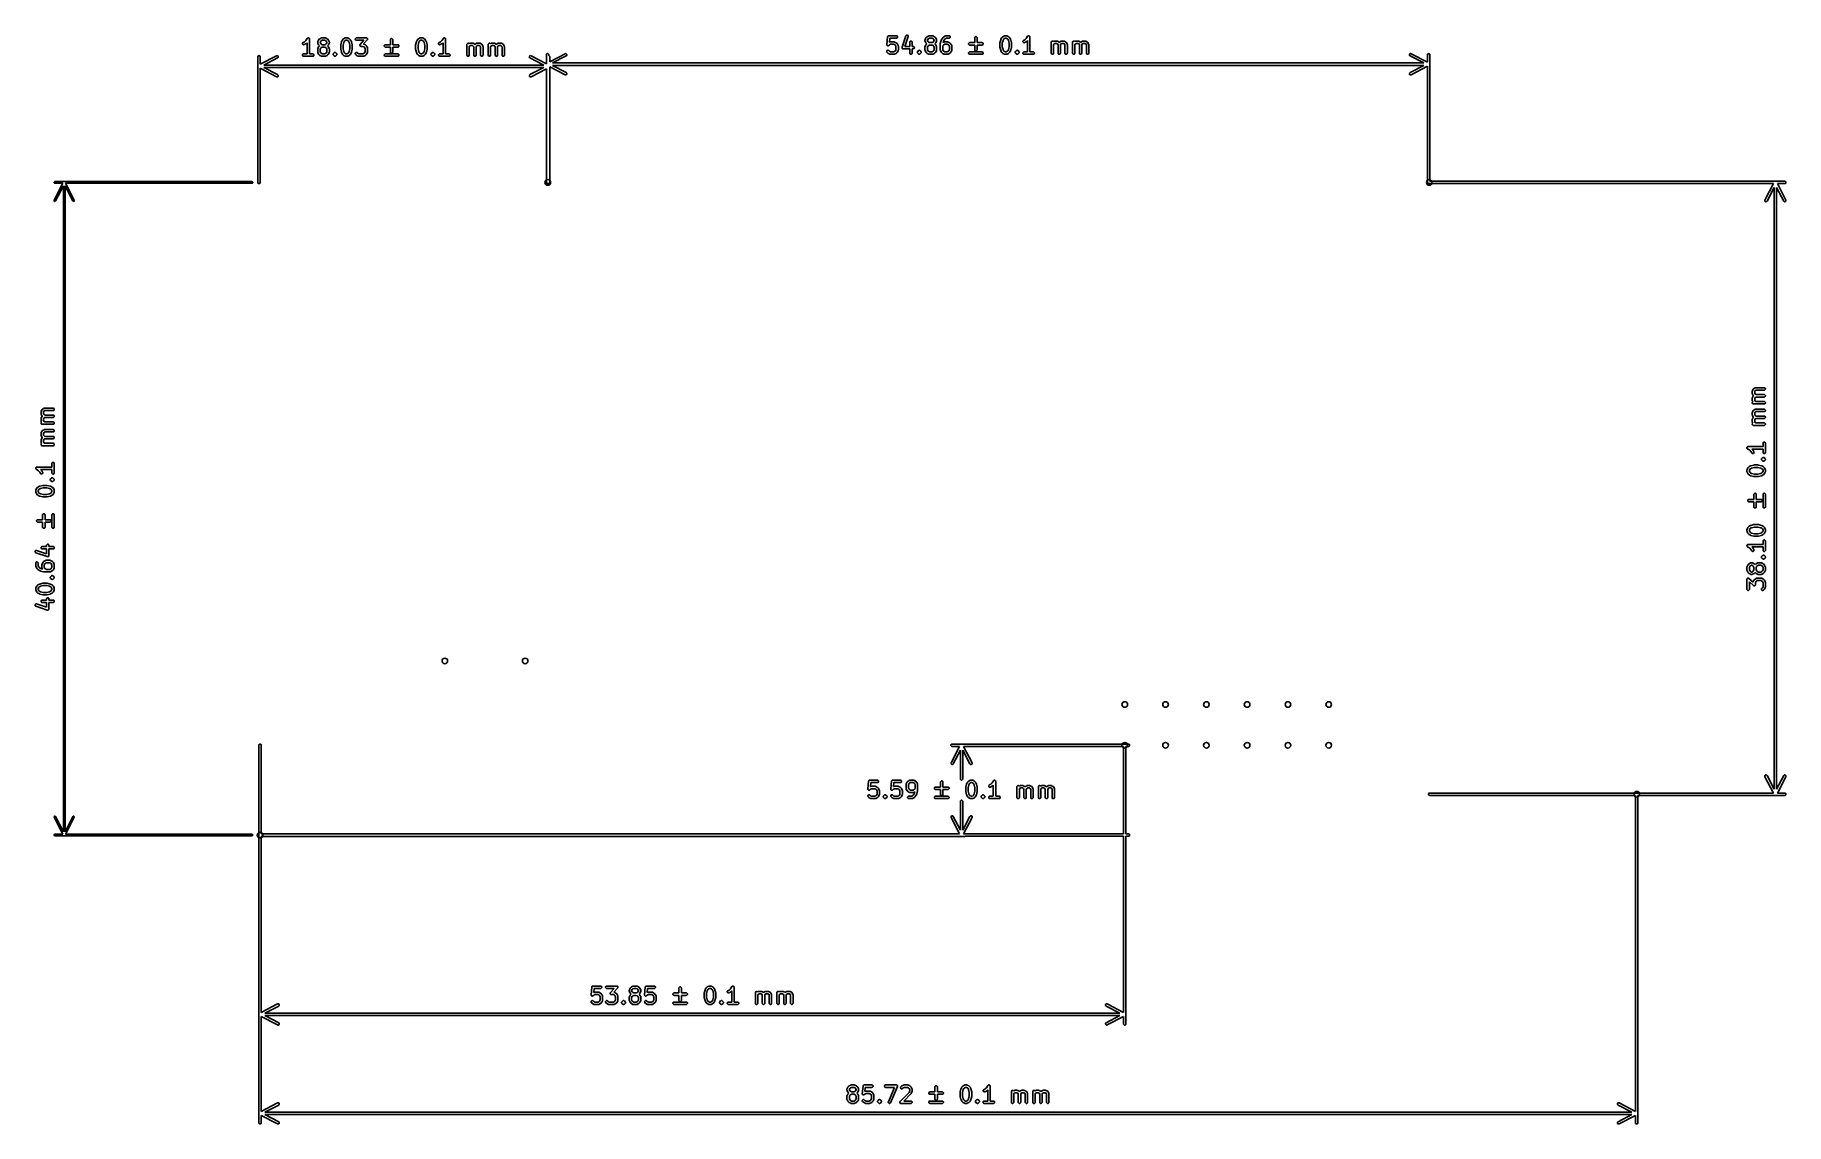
# Model space of a CAD drawing. Extents: x 3.23 to 7.52, y -5.63 to -2.96.
import ezdxf

# ---------------------------------------------------------------- set-up
doc = ezdxf.new("R2010")
doc.units = 0
doc.header["$MEASUREMENT"] = 0
doc.layers.add('BLACK', color=7, linetype='CONTINUOUS')

msp = doc.modelspace()

# ---------------------------------------------------------------- linework, layer by layer
at = {"layer": 'BLACK', "linetype": 'CONTINUOUS'}
for p, q in [((3.8841, -2.9828), (3.8844, -2.9817)), ((3.8842, -2.984), (3.8841, -2.9828)), ((3.8847, -2.985), (3.8842, -2.984)), ((3.8844, -2.9817), (3.8852, -2.9809)), ((3.8855, -2.9858), (3.8847, -2.985)), ((3.8852, -2.9809), (3.8857, -2.9806)), ((3.8866, -2.9861), (3.8855, -2.9858)), ((3.8857, -2.9806), (3.889, -2.9789)), ((3.8878, -2.986), (3.8866, -2.9861)), ((3.8883, -2.9858), (3.8878, -2.986)), ((3.8921, -2.984), (3.8883, -2.9858)), ((3.889, -2.9789), (3.8922, -2.9757)), ((3.8923, -2.9838), (3.8921, -2.984)), ((3.8922, -2.9757), (3.8958, -2.9703)), ((3.8924, -2.9838), (3.8923, -2.9838)), ((3.8925, -2.9837), (3.8924, -2.9838)), ((3.8926, -2.9837), (3.8925, -2.9837)), ((3.8928, -2.9834), (3.8926, -2.9836)), ((3.8926, -2.9836), (3.8926, -2.9837)), ((3.8953, -2.981), (3.8928, -2.9834)), ((3.8953, -3.0084), (3.8953, -2.981)), ((3.8958, -2.9703), (3.8962, -2.9699)), ((3.8958, -2.9703), (3.8958, -2.9703)), ((3.8958, -2.9703), (3.8958, -2.9703)), ((3.8958, -2.9703), (3.8958, -2.9703)), ((3.8962, -2.9699), (3.8964, -2.9697)), ((3.8964, -2.9697), (3.8966, -2.9695)), ((3.8966, -2.9695), (3.8969, -2.9694)), ((3.8969, -2.9694), (3.8971, -2.9692)), ((3.8971, -2.9692), (3.8974, -2.9692)), ((3.8974, -2.9692), (3.8977, -2.9691)), ((3.8977, -2.9691), (3.898, -2.9691)), ((3.898, -2.9691), (3.8983, -2.969)), ((3.8983, -2.969), (3.8985, -2.9691)), ((3.8985, -2.9691), (3.8988, -2.9691)), ((3.8988, -2.9691), (3.8991, -2.9692)), ((3.8991, -2.9692), (3.8994, -2.9692)), ((3.8994, -2.9692), (3.8996, -2.9694)), ((3.8996, -2.9694), (3.8999, -2.9695)), ((3.8999, -2.9695), (3.9001, -2.9697)), ((3.9001, -2.9697), (3.9003, -2.9699)), ((3.9003, -2.9699), (3.9005, -2.9701)), ((3.9005, -2.9701), (3.9007, -2.9703)), ((3.9007, -2.9703), (3.9008, -2.9706)), ((3.9008, -2.9706), (3.901, -2.9708)), ((3.901, -2.9708), (3.901, -2.9711)), ((3.901, -2.9711), (3.9011, -2.9714)), ((3.9011, -2.9714), (3.9012, -2.9719)), ((3.9012, -2.9719), (3.9012, -2.9719)), ((3.9012, -2.9719), (3.9012, -2.9719)), ((3.9012, -2.9719), (3.9012, -2.9719)), ((3.9012, -2.9719), (3.9012, -3.0084)), ((3.9215, -2.9794), (3.9216, -2.9789)), ((3.9215, -2.9813), (3.9215, -2.9794)), ((3.9216, -2.9819), (3.9215, -2.9813)), ((3.9215, -2.9963), (3.9216, -2.9957)), ((3.9215, -3.0038), (3.9215, -2.9963)), ((3.9216, -3.0044), (3.9215, -3.0038)), ((3.9216, -2.9788), (3.9217, -2.9787)), ((3.9216, -2.9789), (3.9216, -2.9788)), ((3.9216, -2.982), (3.9216, -2.9819)), ((3.9217, -2.9821), (3.9216, -2.982)), ((3.9216, -2.9956), (3.9217, -2.9955)), ((3.9216, -2.9957), (3.9216, -2.9956)), ((3.9216, -3.0045), (3.9216, -3.0044)), ((3.9217, -3.0046), (3.9216, -3.0045)), ((3.9217, -2.9787), (3.9219, -2.9781)), ((3.9219, -2.9826), (3.9217, -2.9821)), ((3.9217, -2.9955), (3.9219, -2.995)), ((3.9219, -3.0051), (3.9217, -3.0046)), ((3.9219, -2.9781), (3.9237, -2.9744)), ((3.9237, -2.9864), (3.9219, -2.9826)), ((3.9219, -2.995), (3.9237, -2.9912)), ((3.9237, -2.9744), (3.9239, -2.9741)), ((3.9239, -2.9866), (3.9237, -2.9864)), ((3.9237, -2.9912), (3.9239, -2.991)), ((3.9239, -2.9741), (3.924, -2.974)), ((3.9239, -2.9741), (3.9239, -2.9741)), ((3.9239, -2.9867), (3.9239, -2.9866)), ((3.924, -2.9868), (3.9239, -2.9867)), ((3.9239, -2.9909), (3.924, -2.9908)), ((3.9239, -2.991), (3.9239, -2.9909)), ((3.924, -2.9739), (3.9241, -2.9738)), ((3.924, -2.974), (3.924, -2.9739)), ((3.924, -2.9869), (3.924, -2.9868)), ((3.9241, -2.9869), (3.924, -2.9869)), ((3.924, -2.9908), (3.9241, -2.9907)), ((3.924, -2.9908), (3.924, -2.9908)), ((3.9241, -2.9738), (3.9243, -2.9736)), ((3.9243, -2.9872), (3.9241, -2.9869)), ((3.9241, -2.9907), (3.9243, -2.9905)), ((3.9243, -2.9736), (3.9262, -2.9717)), ((3.9259, -2.9888), (3.9243, -2.9872)), ((3.9243, -2.9905), (3.9259, -2.9888)), ((3.9262, -2.9717), (3.9264, -2.9715)), ((3.9264, -2.9715), (3.9265, -2.9714)), ((3.9264, -2.9715), (3.9264, -2.9715)), ((3.9265, -2.9714), (3.9266, -2.9714)), ((3.9266, -2.9714), (3.9267, -2.9713)), ((3.9267, -2.9713), (3.9269, -2.9712)), ((3.9269, -2.9712), (3.9307, -2.9693)), ((3.9288, -2.9774), (3.9275, -2.9801)), ((3.9275, -2.9801), (3.9275, -2.9806)), ((3.9275, -2.9806), (3.9288, -2.9833)), ((3.9288, -2.9943), (3.9275, -2.997)), ((3.9275, -2.997), (3.9275, -3.0031)), ((3.9275, -3.0031), (3.9288, -3.0058)), ((3.93, -2.9762), (3.9288, -2.9774)), ((3.9288, -2.9833), (3.93, -2.9845)), ((3.93, -2.9931), (3.9288, -2.9943)), ((3.9327, -2.9749), (3.93, -2.9762)), ((3.93, -2.9845), (3.9327, -2.9859)), ((3.9327, -2.9918), (3.93, -2.9931)), ((3.9307, -2.9693), (3.9312, -2.9691)), ((3.9312, -2.9691), (3.9313, -2.9691)), ((3.9313, -2.9691), (3.9314, -2.9691)), ((3.9314, -2.9691), (3.932, -2.969)), ((3.932, -2.969), (3.9395, -2.969)), ((3.9388, -2.9749), (3.9327, -2.9749)), ((3.9327, -2.9859), (3.9388, -2.9859)), ((3.9388, -2.9918), (3.9327, -2.9918)), ((3.9415, -2.9762), (3.9388, -2.9749)), ((3.9388, -2.9859), (3.9415, -2.9845)), ((3.9415, -2.9931), (3.9388, -2.9918)), ((3.9395, -2.969), (3.9401, -2.9691)), ((3.9401, -2.9691), (3.9402, -2.9691)), ((3.9402, -2.9691), (3.9403, -2.9691)), ((3.9403, -2.9691), (3.9408, -2.9693)), ((3.9408, -2.9693), (3.9446, -2.9712)), ((3.9427, -2.9774), (3.9415, -2.9762)), ((3.9415, -2.9845), (3.9427, -2.9833)), ((3.9427, -2.9943), (3.9415, -2.9931)), ((3.944, -2.9801), (3.9427, -2.9774)), ((3.9427, -2.9833), (3.944, -2.9806)), ((3.944, -2.997), (3.9427, -2.9943)), ((3.9427, -3.0058), (3.944, -3.0031)), ((3.944, -2.9806), (3.944, -2.9801)), ((3.944, -3.0031), (3.944, -2.997)), ((3.9446, -2.9712), (3.9448, -2.9713)), ((3.9448, -2.9713), (3.9449, -2.9714)), ((3.9449, -2.9714), (3.945, -2.9714)), ((3.945, -2.9714), (3.9451, -2.9715)), ((3.9451, -2.9715), (3.9451, -2.9715)), ((3.9451, -2.9715), (3.9453, -2.9717)), ((3.9453, -2.9717), (3.9472, -2.9736)), ((3.9472, -2.9872), (3.9455, -2.9888)), ((3.9455, -2.9888), (3.9472, -2.9905)), ((3.9472, -2.9736), (3.9474, -2.9738)), ((3.9474, -2.9869), (3.9472, -2.9872)), ((3.9472, -2.9905), (3.9474, -2.9907)), ((3.9474, -2.9738), (3.9475, -2.9739)), ((3.9475, -2.9869), (3.9474, -2.9869)), ((3.9474, -2.9907), (3.9475, -2.9908)), ((3.9475, -2.9739), (3.9475, -2.974)), ((3.9475, -2.974), (3.9476, -2.9741)), ((3.9476, -2.9867), (3.9475, -2.9868)), ((3.9475, -2.9868), (3.9475, -2.9869)), ((3.9475, -2.9908), (3.9475, -2.9908)), ((3.9475, -2.9908), (3.9476, -2.9909)), ((3.9476, -2.9741), (3.9476, -2.9741)), ((3.9476, -2.9741), (3.9478, -2.9744)), ((3.9478, -2.9864), (3.9476, -2.9866)), ((3.9476, -2.9866), (3.9476, -2.9867)), ((3.9476, -2.9909), (3.9476, -2.991)), ((3.9476, -2.991), (3.9478, -2.9912)), ((3.9478, -2.9744), (3.9496, -2.9781)), ((3.9496, -2.9826), (3.9478, -2.9864)), ((3.9478, -2.9912), (3.9496, -2.995)), ((3.9496, -2.9781), (3.9498, -2.9787)), ((3.9498, -2.9821), (3.9496, -2.9826)), ((3.9496, -2.995), (3.9498, -2.9955)), ((3.9498, -3.0046), (3.9496, -3.0051)), ((3.9498, -2.9787), (3.9499, -2.9788)), ((3.9499, -2.982), (3.9498, -2.9821)), ((3.9498, -2.9955), (3.9499, -2.9956)), ((3.9499, -3.0045), (3.9498, -3.0046)), ((3.9499, -2.9788), (3.9499, -2.9789)), ((3.9499, -2.9789), (3.95, -2.9794)), ((3.95, -2.9813), (3.9499, -2.9819)), ((3.9499, -2.9819), (3.9499, -2.982)), ((3.9499, -2.9956), (3.9499, -2.9957)), ((3.9499, -2.9957), (3.95, -2.9963)), ((3.95, -3.0038), (3.9499, -3.0044)), ((3.9499, -3.0044), (3.9499, -3.0045)), ((3.95, -2.9794), (3.95, -2.9813)), ((3.95, -2.9963), (3.95, -3.0038)), ((3.9622, -3.0051), (3.963, -3.0048)), ((3.963, -3.0048), (3.9633, -3.0047)), ((3.9633, -3.0047), (3.9644, -3.0047)), ((3.9644, -3.0047), (3.9644, -3.0047)), ((3.9644, -3.0047), (3.9648, -3.0048)), ((3.9648, -3.0048), (3.9655, -3.0051)), ((3.9778, -2.9864), (3.9779, -2.9863)), ((3.9778, -2.9866), (3.9778, -2.9864)), ((3.9778, -2.9868), (3.9778, -2.9866)), ((3.9778, -2.9869), (3.9778, -2.9868)), ((3.9778, -2.9868), (3.9778, -2.9868)), ((3.9778, -2.9963), (3.9778, -2.9869)), ((3.9778, -2.9964), (3.9778, -2.9963)), ((3.9778, -2.9965), (3.9778, -2.9964)), ((3.9778, -2.9967), (3.9778, -2.9965)), ((3.9778, -2.9969), (3.9778, -2.9967)), ((3.9779, -2.9969), (3.9778, -2.9969)), ((3.9779, -2.9862), (3.9798, -2.9787)), ((3.9779, -2.9863), (3.9779, -2.9862)), ((3.9779, -2.997), (3.9779, -2.9969)), ((3.9798, -3.0045), (3.9779, -2.997)), ((3.9798, -2.9787), (3.9799, -2.9784)), ((3.9798, -2.9787), (3.9798, -2.9787)), ((3.9798, -2.9787), (3.9798, -2.9787)), ((3.9798, -3.0046), (3.9798, -3.0045)), ((3.9799, -3.0048), (3.9798, -3.0046)), ((3.9798, -3.0046), (3.9798, -3.0046)), ((3.9799, -2.9784), (3.9799, -2.9782)), ((3.9799, -2.9782), (3.98, -2.9782)), ((3.9799, -3.0051), (3.9799, -3.0048)), ((3.98, -2.9781), (3.9819, -2.9744)), ((3.98, -2.9782), (3.98, -2.9781)), ((3.9819, -2.9744), (3.982, -2.9741)), ((3.982, -2.9741), (3.9821, -2.974)), ((3.982, -2.9741), (3.982, -2.9741)), ((3.9821, -2.974), (3.9822, -2.9739)), ((3.9822, -2.9738), (3.9824, -2.9736)), ((3.9822, -2.9739), (3.9822, -2.9738)), ((3.9824, -2.9736), (3.9843, -2.9717)), ((3.9854, -2.9805), (3.9837, -2.9873)), ((3.9837, -2.9873), (3.9837, -2.996)), ((3.9837, -2.996), (3.9854, -3.0028)), ((3.9843, -2.9717), (3.9845, -2.9715)), ((3.9845, -2.9715), (3.9846, -2.9715)), ((3.9846, -2.9715), (3.9846, -2.9714)), ((3.9846, -2.9714), (3.9847, -2.9714)), ((3.9847, -2.9714), (3.9848, -2.9713)), ((3.9848, -2.9713), (3.985, -2.9712)), ((3.985, -2.9712), (3.9888, -2.9693)), ((3.9869, -2.9774), (3.9854, -2.9805)), ((3.9854, -3.0028), (3.9869, -3.0058)), ((3.9881, -2.9762), (3.9869, -2.9774)), ((3.9908, -2.9749), (3.9881, -2.9762)), ((3.9888, -2.9693), (3.9893, -2.9691)), ((3.9893, -2.9691), (3.9894, -2.9691)), ((3.9894, -2.9691), (3.9895, -2.9691)), ((3.9895, -2.9691), (3.9901, -2.969)), ((3.9901, -2.969), (3.9939, -2.969)), ((3.9932, -2.9749), (3.9908, -2.9749)), ((3.9959, -2.9762), (3.9932, -2.9749)), ((3.9939, -2.969), (3.9944, -2.9691)), ((3.9944, -2.9691), (3.9945, -2.9691)), ((3.9945, -2.9691), (3.9946, -2.9691)), ((3.9946, -2.9691), (3.9952, -2.9693)), ((3.9952, -2.9693), (3.9989, -2.9712)), ((3.9971, -2.9774), (3.9959, -2.9762)), ((3.9986, -2.9805), (3.9971, -2.9774)), ((3.9971, -3.0058), (3.9986, -3.0028)), ((4.0003, -2.9873), (3.9986, -2.9805)), ((3.9986, -3.0028), (4.0003, -2.996)), ((3.9989, -2.9712), (3.9992, -2.9713)), ((3.9992, -2.9713), (3.9993, -2.9714)), ((3.9993, -2.9714), (3.9993, -2.9714)), ((3.9993, -2.9714), (3.9994, -2.9715)), ((3.9994, -2.9715), (3.9995, -2.9715)), ((3.9995, -2.9715), (3.9997, -2.9717)), ((3.9997, -2.9717), (4.0016, -2.9736)), ((4.0003, -2.996), (4.0003, -2.9873)), ((4.0016, -2.9736), (4.0018, -2.9738)), ((4.0018, -2.9738), (4.0018, -2.9739)), ((4.0018, -2.9739), (4.0019, -2.974)), ((4.0019, -2.974), (4.0019, -2.9741)), ((4.0019, -2.9741), (4.002, -2.9741)), ((4.002, -2.9741), (4.0021, -2.9744)), ((4.0021, -2.9744), (4.004, -2.9781)), ((4.004, -2.9781), (4.004, -2.9782)), ((4.004, -2.9782), (4.004, -2.9782)), ((4.004, -2.9782), (4.0041, -2.9784)), ((4.0041, -3.0048), (4.004, -3.0051)), ((4.0041, -2.9784), (4.0042, -2.9787)), ((4.0042, -3.0046), (4.0041, -3.0048)), ((4.0042, -2.9787), (4.0042, -2.9787)), ((4.0042, -2.9787), (4.0042, -2.9787)), ((4.0042, -2.9787), (4.0061, -2.9862)), ((4.0061, -2.997), (4.0042, -3.0045)), ((4.0042, -3.0045), (4.0042, -3.0046)), ((4.0042, -3.0046), (4.0042, -3.0046)), ((4.0061, -2.9862), (4.0061, -2.9863)), ((4.0061, -2.9863), (4.0061, -2.9864)), ((4.0061, -2.9864), (4.0062, -2.9866)), ((4.0062, -2.9967), (4.0061, -2.9969)), ((4.0061, -2.9969), (4.0061, -2.9969)), ((4.0061, -2.9969), (4.0061, -2.997)), ((4.0062, -2.9866), (4.0062, -2.9868)), ((4.0062, -2.9868), (4.0062, -2.9868)), ((4.0062, -2.9868), (4.0062, -2.9869)), ((4.0062, -2.9869), (4.0062, -2.9963)), ((4.0062, -2.9963), (4.0062, -2.9964)), ((4.0062, -2.9964), (4.0062, -2.9965)), ((4.0062, -2.9965), (4.0062, -2.9967)), ((4.0135, -2.9714), (4.0139, -2.9703)), ((4.0135, -2.9725), (4.0135, -2.9714)), ((4.0139, -2.9736), (4.0135, -2.9725)), ((4.0139, -2.9703), (4.0147, -2.9695)), ((4.0147, -2.9744), (4.0139, -2.9736)), ((4.0147, -2.9695), (4.0158, -2.9691)), ((4.0158, -2.9748), (4.0147, -2.9744)), ((4.0147, -3.0051), (4.0158, -3.0047)), ((4.0158, -2.9691), (4.0164, -2.969)), ((4.0164, -2.9749), (4.0158, -2.9748)), ((4.0158, -3.0047), (4.0169, -3.0047)), ((4.0164, -2.969), (4.0407, -2.969)), ((4.0342, -2.9749), (4.0164, -2.9749)), ((4.0169, -3.0047), (4.018, -3.0051)), ((4.0247, -2.9864), (4.0249, -2.9859)), ((4.0247, -2.9865), (4.0247, -2.9864)), ((4.0247, -2.9866), (4.0247, -2.9865)), ((4.0247, -2.987), (4.0247, -2.9866)), ((4.0247, -2.9875), (4.0247, -2.987)), ((4.0248, -2.9876), (4.0247, -2.9875)), ((4.0248, -2.9877), (4.0248, -2.9876)), ((4.025, -2.9881), (4.0248, -2.9877)), ((4.0249, -2.9859), (4.0251, -2.9855)), ((4.0252, -2.9886), (4.025, -2.9881)), ((4.0251, -2.9854), (4.0252, -2.9853)), ((4.0251, -2.9855), (4.0251, -2.9854)), ((4.0252, -2.9853), (4.0254, -2.985)), ((4.0252, -2.9853), (4.0252, -2.9853)), ((4.0252, -2.9887), (4.0252, -2.9886)), ((4.0253, -2.9887), (4.0252, -2.9887)), ((4.0256, -2.9891), (4.0253, -2.9887)), ((4.0254, -2.985), (4.0342, -2.9749)), ((4.026, -2.9894), (4.0256, -2.9891)), ((4.0261, -2.9894), (4.026, -2.9894)), ((4.0261, -2.9895), (4.0261, -2.9894)), ((4.0266, -2.9897), (4.0261, -2.9895)), ((4.027, -2.9898), (4.0266, -2.9897)), ((4.0272, -2.9899), (4.027, -2.9898)), ((4.0273, -2.9899), (4.0272, -2.9899)), ((4.0272, -2.9899), (4.0272, -2.9899)), ((4.0276, -2.9899), (4.0273, -2.9899)), ((4.0325, -2.9899), (4.0276, -2.9899)), ((4.0352, -2.9912), (4.0325, -2.9899)), ((4.043, -2.9739), (4.034, -2.9841)), ((4.034, -2.9841), (4.0346, -2.9843)), ((4.0346, -2.9843), (4.0383, -2.9862)), ((4.0364, -2.9924), (4.0352, -2.9912)), ((4.0378, -2.9951), (4.0364, -2.9924)), ((4.0364, -3.0058), (4.0378, -3.0031)), ((4.0378, -3.0031), (4.0378, -2.9951)), ((4.0383, -2.9862), (4.0386, -2.9863)), ((4.0386, -2.9863), (4.0386, -2.9864)), ((4.0386, -2.9864), (4.0387, -2.9864)), ((4.0387, -2.9864), (4.0388, -2.9865)), ((4.0388, -2.9865), (4.0388, -2.9865)), ((4.0388, -2.9865), (4.0391, -2.9867)), ((4.0391, -2.9867), (4.0409, -2.9886)), ((4.0407, -2.969), (4.041, -2.969)), ((4.0409, -2.9886), (4.0411, -2.9888)), ((4.041, -2.969), (4.0411, -2.969)), ((4.0411, -2.969), (4.0412, -2.969)), ((4.0411, -2.9888), (4.0412, -2.9889)), ((4.0412, -2.969), (4.0413, -2.9691)), ((4.0412, -2.9889), (4.0412, -2.989)), ((4.0412, -2.989), (4.0413, -2.9891)), ((4.0413, -2.9691), (4.0418, -2.9692)), ((4.0413, -2.9891), (4.0413, -2.9891)), ((4.0413, -2.9891), (4.0415, -2.9894)), ((4.0415, -2.9894), (4.0434, -2.9931)), ((4.0418, -2.9692), (4.0422, -2.9694)), ((4.0422, -2.9694), (4.0423, -2.9695)), ((4.0423, -2.9695), (4.0424, -2.9695)), ((4.0424, -2.9695), (4.0427, -2.9698)), ((4.0427, -2.9698), (4.0431, -2.9701)), ((4.0431, -2.9736), (4.043, -2.9739)), ((4.0431, -2.9701), (4.0431, -2.9702)), ((4.0431, -2.9702), (4.0432, -2.9703)), ((4.0432, -2.9736), (4.0431, -2.9736)), ((4.0432, -2.9703), (4.0434, -2.9708)), ((4.0433, -2.9734), (4.0432, -2.9735)), ((4.0432, -2.9735), (4.0432, -2.9736)), ((4.0434, -2.973), (4.0433, -2.9734)), ((4.0434, -2.9708), (4.0436, -2.9712)), ((4.0436, -2.9725), (4.0434, -2.973)), ((4.0434, -2.9931), (4.0436, -2.9937)), ((4.0436, -3.0046), (4.0434, -3.0051)), ((4.0436, -2.9712), (4.0436, -2.9713)), ((4.0436, -2.9713), (4.0436, -2.9714)), ((4.0436, -2.9714), (4.0436, -2.9719)), ((4.0436, -2.9719), (4.0437, -2.9723)), ((4.0437, -2.9723), (4.0436, -2.9724)), ((4.0436, -2.9724), (4.0436, -2.9725)), ((4.0436, -2.9937), (4.0436, -2.9938)), ((4.0436, -2.9938), (4.0436, -2.9939)), ((4.0436, -2.9939), (4.0437, -2.9944)), ((4.0437, -3.0038), (4.0436, -3.0044)), ((4.0436, -3.0044), (4.0436, -3.0045)), ((4.0436, -3.0045), (4.0436, -3.0046)), ((4.0437, -2.9944), (4.0437, -3.0038)), ((4.0847, -2.9882), (4.0851, -2.9872)), ((4.0847, -2.9894), (4.0847, -2.9882)), ((4.0851, -2.9905), (4.0847, -2.9894)), ((4.0851, -2.9872), (4.086, -2.9864)), ((4.086, -2.9913), (4.0851, -2.9905)), ((4.086, -2.9864), (4.087, -2.9859)), ((4.087, -2.9917), (4.086, -2.9913)), ((4.087, -2.9859), (4.0876, -2.9859)), ((4.0876, -2.9918), (4.087, -2.9917)), ((4.0876, -2.9859), (4.0997, -2.9859)), ((4.0997, -2.9918), (4.0876, -2.9918)), ((4.0997, -2.9732), (4.1001, -2.9722)), ((4.0997, -2.9738), (4.0997, -2.9732)), ((4.0997, -2.9859), (4.0997, -2.9738)), ((4.0997, -3.0038), (4.0997, -2.9918)), ((4.0997, -3.0044), (4.0997, -3.0038)), ((4.1001, -3.0055), (4.0997, -3.0044)), ((4.1001, -2.9722), (4.101, -2.9714)), ((4.101, -2.9714), (4.102, -2.9709)), ((4.102, -2.9709), (4.1032, -2.9709)), ((4.1032, -2.9709), (4.1042, -2.9714)), ((4.1042, -2.9714), (4.1051, -2.9722)), ((4.1051, -2.9722), (4.1055, -2.9732)), ((4.1055, -3.0044), (4.1051, -3.0055)), ((4.1055, -2.9732), (4.1056, -2.9738)), ((4.1056, -3.0038), (4.1055, -3.0044)), ((4.1056, -2.9738), (4.1056, -2.9859)), ((4.1056, -2.9859), (4.1176, -2.9859)), ((4.1176, -2.9918), (4.1056, -2.9918)), ((4.1056, -2.9918), (4.1056, -3.0038)), ((4.1176, -2.9859), (4.1182, -2.9859)), ((4.1182, -2.9917), (4.1176, -2.9918)), ((4.1182, -2.9859), (4.1192, -2.9864)), ((4.1192, -2.9913), (4.1182, -2.9917)), ((4.1192, -2.9864), (4.1201, -2.9872)), ((4.1201, -2.9905), (4.1192, -2.9913)), ((4.1201, -2.9872), (4.1205, -2.9882)), ((4.1205, -2.9894), (4.1201, -2.9905)), ((4.1205, -2.9882), (4.1205, -2.9894)), ((4.1615, -2.9868), (4.1616, -2.9866)), ((4.1615, -2.9869), (4.1615, -2.9868)), ((4.1615, -2.9868), (4.1615, -2.9868)), ((4.1615, -2.9963), (4.1615, -2.9869)), ((4.1615, -2.9964), (4.1615, -2.9963)), ((4.1615, -2.9965), (4.1615, -2.9964)), ((4.1616, -2.9967), (4.1615, -2.9965)), ((4.1616, -2.9862), (4.1635, -2.9787)), ((4.1616, -2.9863), (4.1616, -2.9862)), ((4.1616, -2.9864), (4.1616, -2.9863)), ((4.1616, -2.9866), (4.1616, -2.9864)), ((4.1616, -2.9969), (4.1616, -2.9967)), ((4.1616, -2.997), (4.1616, -2.9969)), ((4.1616, -2.9969), (4.1616, -2.9969)), ((4.1635, -3.0045), (4.1616, -2.997)), ((4.1635, -2.9787), (4.1636, -2.9784)), ((4.1635, -2.9787), (4.1635, -2.9787)), ((4.1635, -2.9787), (4.1635, -2.9787)), ((4.1635, -3.0046), (4.1635, -3.0045)), ((4.1636, -3.0048), (4.1635, -3.0046)), ((4.1635, -3.0046), (4.1635, -3.0046)), ((4.1636, -2.9784), (4.1637, -2.9782)), ((4.1637, -3.0051), (4.1636, -3.0048)), ((4.1637, -2.9781), (4.1656, -2.9744)), ((4.1637, -2.9782), (4.1637, -2.9781)), ((4.1637, -2.9782), (4.1637, -2.9782)), ((4.1656, -2.9744), (4.1657, -2.9741)), ((4.1657, -2.9741), (4.1658, -2.9741)), ((4.1658, -2.974), (4.1659, -2.9739)), ((4.1658, -2.9741), (4.1658, -2.974)), ((4.1659, -2.9738), (4.1661, -2.9736)), ((4.1659, -2.9739), (4.1659, -2.9738)), ((4.1661, -2.9736), (4.168, -2.9717)), ((4.1691, -2.9805), (4.1674, -2.9873)), ((4.1674, -2.9873), (4.1674, -2.996)), ((4.1674, -2.996), (4.1691, -3.0028)), ((4.168, -2.9717), (4.1682, -2.9715)), ((4.1682, -2.9715), (4.1683, -2.9715)), ((4.1683, -2.9715), (4.1684, -2.9714)), ((4.1684, -2.9714), (4.1685, -2.9714)), ((4.1685, -2.9713), (4.1688, -2.9712)), ((4.1685, -2.9714), (4.1685, -2.9713)), ((4.1688, -2.9712), (4.1725, -2.9693)), ((4.1706, -2.9774), (4.1691, -2.9805)), ((4.1691, -3.0028), (4.1706, -3.0058)), ((4.1718, -2.9762), (4.1706, -2.9774)), ((4.1745, -2.9749), (4.1718, -2.9762)), ((4.1725, -2.9693), (4.1731, -2.9691)), ((4.1731, -2.9691), (4.1732, -2.9691)), ((4.1732, -2.9691), (4.1733, -2.9691)), ((4.1733, -2.9691), (4.1738, -2.969)), ((4.1738, -2.969), (4.1776, -2.969)), ((4.1769, -2.9749), (4.1745, -2.9749)), ((4.1796, -2.9762), (4.1769, -2.9749)), ((4.1776, -2.969), (4.1782, -2.9691)), ((4.1782, -2.9691), (4.1783, -2.9691)), ((4.1783, -2.9691), (4.1784, -2.9691)), ((4.1784, -2.9691), (4.1789, -2.9693)), ((4.1789, -2.9693), (4.1827, -2.9712)), ((4.1808, -2.9774), (4.1796, -2.9762)), ((4.1823, -2.9805), (4.1808, -2.9774)), ((4.1808, -3.0058), (4.1823, -3.0028)), ((4.184, -2.9873), (4.1823, -2.9805)), ((4.1823, -3.0028), (4.184, -2.996)), ((4.1827, -2.9712), (4.1829, -2.9713)), ((4.1829, -2.9713), (4.183, -2.9714)), ((4.183, -2.9714), (4.1831, -2.9714)), ((4.1831, -2.9714), (4.1832, -2.9715)), ((4.1832, -2.9715), (4.1832, -2.9715)), ((4.1832, -2.9715), (4.1834, -2.9717)), ((4.1834, -2.9717), (4.1853, -2.9736)), ((4.184, -2.996), (4.184, -2.9873)), ((4.1853, -2.9736), (4.1855, -2.9738)), ((4.1855, -2.9738), (4.1856, -2.9739)), ((4.1856, -2.9739), (4.1856, -2.974)), ((4.1856, -2.974), (4.1857, -2.9741)), ((4.1857, -2.9741), (4.1857, -2.9741)), ((4.1857, -2.9741), (4.1859, -2.9744)), ((4.1859, -2.9744), (4.1877, -2.9781)), ((4.1877, -2.9781), (4.1878, -2.9782)), ((4.1878, -2.9782), (4.1878, -2.9782)), ((4.1878, -2.9782), (4.1878, -2.9784)), ((4.1878, -2.9784), (4.1879, -2.9787)), ((4.1879, -3.0046), (4.1878, -3.0048)), ((4.1878, -3.0048), (4.1878, -3.0051)), ((4.1879, -2.9787), (4.1879, -2.9787)), ((4.1879, -2.9787), (4.188, -2.9787)), ((4.188, -3.0045), (4.1879, -3.0046)), ((4.1879, -3.0046), (4.1879, -3.0046)), ((4.188, -2.9787), (4.1898, -2.9862)), ((4.1898, -2.997), (4.188, -3.0045)), ((4.1898, -2.9862), (4.1898, -2.9863)), ((4.1898, -2.9863), (4.1899, -2.9864)), ((4.1899, -2.9969), (4.1898, -2.9969)), ((4.1898, -2.9969), (4.1898, -2.997)), ((4.1899, -2.9864), (4.1899, -2.9866)), ((4.1899, -2.9866), (4.1899, -2.9868)), ((4.1899, -2.9868), (4.1899, -2.9868)), ((4.1899, -2.9868), (4.1899, -2.9869)), ((4.1899, -2.9869), (4.1899, -2.9963)), ((4.1899, -2.9963), (4.1899, -2.9964)), ((4.1899, -2.9964), (4.1899, -2.9965)), ((4.1899, -2.9965), (4.1899, -2.9967)), ((4.1899, -2.9967), (4.1899, -2.9969)), ((4.2022, -3.0051), (4.2029, -3.0048)), ((4.2029, -3.0048), (4.2033, -3.0047)), ((4.2033, -3.0047), (4.2044, -3.0047)), ((4.2044, -3.0047), (4.2044, -3.0047)), ((4.2044, -3.0047), (4.2048, -3.0048)), ((4.2048, -3.0048), (4.2055, -3.0051)), ((4.2178, -2.9828), (4.2181, -2.9817)), ((4.2179, -2.984), (4.2178, -2.9828)), ((4.2184, -2.985), (4.2179, -2.984)), ((4.2181, -2.9817), (4.2189, -2.9809)), ((4.2193, -2.9858), (4.2184, -2.985)), ((4.2189, -2.9809), (4.2194, -2.9806)), ((4.2203, -2.9861), (4.2193, -2.9858)), ((4.2194, -2.9806), (4.2227, -2.9789)), ((4.2215, -2.986), (4.2203, -2.9861)), ((4.222, -2.9858), (4.2215, -2.986)), ((4.2258, -2.984), (4.222, -2.9858)), ((4.2227, -2.9789), (4.2259, -2.9757)), ((4.226, -2.9838), (4.2258, -2.984)), ((4.2259, -2.9757), (4.2295, -2.9703)), ((4.2261, -2.9838), (4.226, -2.9838)), ((4.2262, -2.9837), (4.2261, -2.9838)), ((4.2263, -2.9837), (4.2262, -2.9837)), ((4.2266, -2.9834), (4.2263, -2.9836)), ((4.2263, -2.9836), (4.2263, -2.9837)), ((4.229, -2.981), (4.2266, -2.9834)), ((4.229, -3.0084), (4.229, -2.981)), ((4.2295, -2.9703), (4.2299, -2.9699)), ((4.2295, -2.9703), (4.2295, -2.9703)), ((4.2295, -2.9703), (4.2295, -2.9703)), ((4.2295, -2.9703), (4.2295, -2.9703)), ((4.2299, -2.9699), (4.2301, -2.9697)), ((4.2301, -2.9697), (4.2303, -2.9695)), ((4.2303, -2.9695), (4.2306, -2.9694)), ((4.2306, -2.9694), (4.2308, -2.9692)), ((4.2308, -2.9692), (4.2311, -2.9692)), ((4.2311, -2.9692), (4.2314, -2.9691)), ((4.2314, -2.9691), (4.2317, -2.9691)), ((4.2317, -2.9691), (4.232, -2.969)), ((4.232, -2.969), (4.2322, -2.9691)), ((4.2322, -2.9691), (4.2325, -2.9691)), ((4.2325, -2.9691), (4.2328, -2.9692)), ((4.2328, -2.9692), (4.2331, -2.9692)), ((4.2331, -2.9692), (4.2333, -2.9694)), ((4.2333, -2.9694), (4.2336, -2.9695)), ((4.2336, -2.9695), (4.2338, -2.9697)), ((4.2338, -2.9697), (4.234, -2.9699)), ((4.234, -2.9699), (4.2342, -2.9701)), ((4.2342, -2.9701), (4.2344, -2.9703)), ((4.2344, -2.9703), (4.2345, -2.9706)), ((4.2345, -2.9706), (4.2347, -2.9708)), ((4.2347, -2.9708), (4.2347, -2.9711)), ((4.2347, -2.9711), (4.2349, -2.9714)), ((4.2349, -2.9714), (4.2349, -2.9719)), ((4.2349, -2.9719), (4.2349, -2.9719)), ((4.2349, -2.9719), (4.2349, -2.9719)), ((4.2349, -2.9719), (4.2349, -2.9719)), ((4.2349, -2.9719), (4.2349, -3.0084)), ((4.2871, -2.9851), (4.2872, -2.9845)), ((4.2871, -3.0113), (4.2871, -2.9851)), ((4.2872, -2.9845), (4.2876, -2.9834)), ((4.2876, -2.9834), (4.2884, -2.9826)), ((4.2884, -2.9826), (4.2895, -2.9822)), ((4.2895, -2.9822), (4.2907, -2.9822)), ((4.2907, -2.9822), (4.2917, -2.9826)), ((4.2917, -2.9826), (4.2925, -2.9834)), ((4.2925, -2.9834), (4.2944, -2.9824)), ((4.2937, -2.9894), (4.293, -2.99)), ((4.293, -2.99), (4.293, -3.0113)), ((4.2964, -2.988), (4.2937, -2.9894)), ((4.2944, -2.9824), (4.2949, -2.9822)), ((4.2949, -2.9822), (4.295, -2.9822)), ((4.295, -2.9822), (4.2951, -2.9822)), ((4.2951, -2.9822), (4.2957, -2.9821)), ((4.2957, -2.9821), (4.3013, -2.9821)), ((4.3006, -2.988), (4.2964, -2.988)), ((4.3029, -2.9891), (4.3006, -2.988)), ((4.3013, -2.9821), (4.3019, -2.9822)), ((4.3019, -2.9822), (4.302, -2.9822)), ((4.302, -2.9822), (4.3021, -2.9822)), ((4.3021, -2.9822), (4.3026, -2.9824)), ((4.3026, -2.9824), (4.3064, -2.9843)), ((4.304, -2.9914), (4.3029, -2.9891)), ((4.304, -3.0113), (4.304, -2.9914)), ((4.3064, -2.9843), (4.3065, -2.9844)), ((4.3065, -2.9844), (4.3065, -2.9844)), ((4.3065, -2.9844), (4.3066, -2.9844)), ((4.3066, -2.9844), (4.3069, -2.9846)), ((4.3069, -2.9846), (4.307, -2.9847)), ((4.307, -2.9846), (4.3073, -2.9844)), ((4.307, -2.9847), (4.307, -2.9846)), ((4.3073, -2.9844), (4.3074, -2.9844)), ((4.3074, -2.9844), (4.3075, -2.9843)), ((4.3074, -2.9844), (4.3074, -2.9844)), ((4.3075, -2.9843), (4.3113, -2.9824)), ((4.311, -2.9891), (4.3099, -2.9914)), ((4.3099, -2.9914), (4.3099, -3.0113)), ((4.3133, -2.988), (4.311, -2.9891)), ((4.3113, -2.9824), (4.3118, -2.9822)), ((4.3118, -2.9822), (4.3119, -2.9822)), ((4.3119, -2.9822), (4.312, -2.9822)), ((4.312, -2.9822), (4.3126, -2.9821)), ((4.3126, -2.9821), (4.3182, -2.9821)), ((4.3175, -2.988), (4.3133, -2.988)), ((4.3197, -2.9891), (4.3175, -2.988)), ((4.3182, -2.9821), (4.3188, -2.9822)), ((4.3188, -2.9822), (4.3189, -2.9822)), ((4.3189, -2.9822), (4.319, -2.9822)), ((4.319, -2.9822), (4.3195, -2.9824)), ((4.3195, -2.9824), (4.3233, -2.9843)), ((4.3209, -2.9914), (4.3197, -2.9891)), ((4.3209, -3.0113), (4.3209, -2.9914)), ((4.3233, -2.9843), (4.3234, -2.9844)), ((4.3234, -2.9844), (4.3234, -2.9844)), ((4.3234, -2.9844), (4.3235, -2.9844)), ((4.3235, -2.9844), (4.3238, -2.9846)), ((4.3238, -2.9846), (4.324, -2.9849)), ((4.324, -2.9849), (4.3243, -2.9851)), ((4.3243, -2.9851), (4.3245, -2.9854)), ((4.3245, -2.9854), (4.3245, -2.9855)), ((4.3245, -2.9855), (4.3245, -2.9855)), ((4.3245, -2.9855), (4.3246, -2.9856)), ((4.3246, -2.9856), (4.3265, -2.9894)), ((4.3265, -2.9894), (4.3267, -2.9899)), ((4.3267, -2.9899), (4.3267, -2.99)), ((4.3267, -2.99), (4.3267, -2.9901)), ((4.3267, -2.9901), (4.3268, -2.9907)), ((4.3268, -2.9907), (4.3268, -3.0113)), ((4.3396, -2.9851), (4.3397, -2.9845)), ((4.3396, -3.0113), (4.3396, -2.9851)), ((4.3397, -2.9845), (4.3401, -2.9834)), ((4.3401, -2.9834), (4.3409, -2.9826)), ((4.3409, -2.9826), (4.342, -2.9822)), ((4.342, -2.9822), (4.3431, -2.9822)), ((4.3431, -2.9822), (4.3442, -2.9826)), ((4.3442, -2.9826), (4.345, -2.9834)), ((4.345, -2.9834), (4.3469, -2.9824)), ((4.3462, -2.9894), (4.3455, -2.99)), ((4.3455, -2.99), (4.3455, -3.0113)), ((4.3489, -2.988), (4.3462, -2.9894)), ((4.3469, -2.9824), (4.3474, -2.9822)), ((4.3474, -2.9822), (4.3475, -2.9822)), ((4.3475, -2.9822), (4.3476, -2.9822)), ((4.3476, -2.9822), (4.3482, -2.9821)), ((4.3482, -2.9821), (4.3538, -2.9821)), ((4.3531, -2.988), (4.3489, -2.988)), ((4.3554, -2.9891), (4.3531, -2.988)), ((4.3538, -2.9821), (4.3544, -2.9822)), ((4.3544, -2.9822), (4.3545, -2.9822)), ((4.3545, -2.9822), (4.3546, -2.9822)), ((4.3546, -2.9822), (4.3551, -2.9824)), ((4.3551, -2.9824), (4.3589, -2.9843)), ((4.3565, -2.9914), (4.3554, -2.9891)), ((4.3565, -3.0113), (4.3565, -2.9914)), ((4.3589, -2.9843), (4.359, -2.9844)), ((4.359, -2.9844), (4.359, -2.9844)), ((4.359, -2.9844), (4.3591, -2.9844)), ((4.3591, -2.9844), (4.3594, -2.9846)), ((4.3594, -2.9846), (4.3594, -2.9847)), ((4.3594, -2.9847), (4.3595, -2.9846)), ((4.3595, -2.9846), (4.3598, -2.9844)), ((4.3598, -2.9844), (4.3599, -2.9844)), ((4.3599, -2.9844), (4.36, -2.9843)), ((4.3599, -2.9844), (4.3599, -2.9844)), ((4.36, -2.9843), (4.3637, -2.9824)), ((4.3635, -2.9891), (4.3624, -2.9914)), ((4.3624, -2.9914), (4.3624, -3.0113)), ((4.3658, -2.988), (4.3635, -2.9891)), ((4.3637, -2.9824), (4.3643, -2.9822)), ((4.3643, -2.9822), (4.3644, -2.9822)), ((4.3644, -2.9822), (4.3645, -2.9822)), ((4.3645, -2.9822), (4.3651, -2.9821)), ((4.3651, -2.9821), (4.3707, -2.9821)), ((4.37, -2.988), (4.3658, -2.988)), ((4.3722, -2.9891), (4.37, -2.988)), ((4.3707, -2.9821), (4.3713, -2.9822)), ((4.3713, -2.9822), (4.3714, -2.9822)), ((4.3714, -2.9822), (4.3715, -2.9822)), ((4.3715, -2.9822), (4.372, -2.9824)), ((4.372, -2.9824), (4.3758, -2.9843)), ((4.3734, -2.9914), (4.3722, -2.9891)), ((4.3734, -3.0113), (4.3734, -2.9914)), ((4.3758, -2.9843), (4.3759, -2.9844)), ((4.3759, -2.9844), (4.3759, -2.9844)), ((4.3759, -2.9844), (4.376, -2.9844)), ((4.376, -2.9844), (4.3763, -2.9846)), ((4.3763, -2.9846), (4.3765, -2.9849)), ((4.3765, -2.9849), (4.3768, -2.9851)), ((4.3768, -2.9851), (4.377, -2.9854)), ((4.377, -2.9854), (4.377, -2.9855)), ((4.377, -2.9855), (4.377, -2.9855)), ((4.377, -2.9855), (4.3771, -2.9856)), ((4.3771, -2.9856), (4.379, -2.9894)), ((4.379, -2.9894), (4.3792, -2.9899)), ((4.3792, -2.9899), (4.3792, -2.99)), ((4.3792, -2.99), (4.3792, -2.9901)), ((4.3792, -2.9901), (4.3793, -2.9907)), ((4.3793, -2.9907), (4.3793, -3.0113)), ((5.3166, -2.9854), (5.3184, -2.9667)), ((5.3166, -2.986), (5.3166, -2.9854)), ((5.3166, -2.9861), (5.3166, -2.986)), ((5.3166, -2.9863), (5.3166, -2.9861)), ((5.3168, -2.9867), (5.3166, -2.9863)), ((5.3166, -3.002), (5.3171, -3.0009)), ((5.3166, -3.0031), (5.3166, -3.002)), ((5.3171, -3.0042), (5.3166, -3.0031)), ((5.3169, -2.9871), (5.3168, -2.9867)), ((5.317, -2.9872), (5.3169, -2.9871)), ((5.3171, -2.9873), (5.317, -2.9872)), ((5.3174, -2.9876), (5.3171, -2.9873)), ((5.3171, -3.0009), (5.3179, -3.0001)), ((5.3174, -3.0047), (5.3171, -3.0042)), ((5.3176, -2.988), (5.3174, -2.9876)), ((5.3193, -3.0065), (5.3174, -3.0047)), ((5.3178, -2.988), (5.3176, -2.988)), ((5.3179, -2.9882), (5.3178, -2.988)), ((5.3183, -2.9883), (5.3179, -2.9882)), ((5.3179, -3.0001), (5.3189, -2.9997)), ((5.3186, -2.9885), (5.3183, -2.9883)), ((5.3184, -2.9667), (5.3185, -2.9664)), ((5.3185, -2.9663), (5.3186, -2.9661)), ((5.3185, -2.9664), (5.3185, -2.9663)), ((5.3185, -2.9664), (5.3185, -2.9664)), ((5.3186, -2.9661), (5.3188, -2.9657)), ((5.3188, -2.9885), (5.3186, -2.9885)), ((5.3188, -2.9657), (5.3189, -2.9653)), ((5.3189, -2.9886), (5.3188, -2.9885)), ((5.3189, -2.9653), (5.319, -2.9652)), ((5.3194, -2.9886), (5.3189, -2.9886)), ((5.3189, -2.9997), (5.3201, -2.9997)), ((5.319, -2.9652), (5.3191, -2.9651)), ((5.3191, -2.9651), (5.3194, -2.9648)), ((5.3194, -2.9648), (5.3197, -2.9645)), ((5.3198, -2.9886), (5.3194, -2.9886)), ((5.3197, -2.9645), (5.3199, -2.9644)), ((5.3199, -2.9886), (5.3198, -2.9886)), ((5.3199, -2.9644), (5.32, -2.9643)), ((5.3201, -2.9886), (5.3199, -2.9886)), ((5.32, -2.9643), (5.3204, -2.9642)), ((5.3205, -2.9884), (5.3201, -2.9886)), ((5.3201, -2.9997), (5.3211, -3.0001)), ((5.3204, -2.9642), (5.3208, -2.9641)), ((5.3209, -2.9883), (5.3205, -2.9884)), ((5.3208, -2.9641), (5.321, -2.964)), ((5.321, -2.9882), (5.3209, -2.9883)), ((5.321, -2.964), (5.3211, -2.964)), ((5.3211, -2.9882), (5.321, -2.9882)), ((5.3211, -2.964), (5.3212, -2.964)), ((5.3216, -2.9878), (5.3211, -2.9882)), ((5.3211, -3.0001), (5.3216, -3.0005)), ((5.3212, -2.964), (5.3214, -2.964)), ((5.3214, -2.964), (5.3401, -2.964)), ((5.3231, -2.9862), (5.3216, -2.9878)), ((5.3216, -3.0005), (5.3231, -3.002)), ((5.3241, -2.9699), (5.3231, -2.9797)), ((5.3231, -2.9797), (5.3238, -2.9793)), ((5.3258, -2.9849), (5.3231, -2.9862)), ((5.3231, -3.002), (5.3258, -3.0034)), ((5.3238, -2.9793), (5.3243, -2.9791)), ((5.3401, -2.9699), (5.3241, -2.9699)), ((5.3243, -2.9791), (5.3245, -2.9791)), ((5.3245, -2.9791), (5.3246, -2.979)), ((5.3246, -2.979), (5.3251, -2.979)), ((5.3251, -2.979), (5.3345, -2.979)), ((5.3338, -2.9849), (5.3258, -2.9849)), ((5.3258, -3.0034), (5.3338, -3.0034)), ((5.3365, -2.9862), (5.3338, -2.9849)), ((5.3338, -3.0034), (5.3365, -3.002)), ((5.3345, -2.979), (5.3351, -2.979)), ((5.3351, -2.979), (5.3352, -2.9791)), ((5.3352, -2.9791), (5.3353, -2.9791)), ((5.3353, -2.9791), (5.3358, -2.9793)), ((5.3358, -2.9793), (5.3396, -2.9812)), ((5.3377, -2.9874), (5.3365, -2.9862)), ((5.3365, -3.002), (5.3377, -3.0008)), ((5.339, -2.9901), (5.3377, -2.9874)), ((5.3377, -3.0008), (5.339, -2.9981)), ((5.339, -2.9981), (5.339, -2.9901)), ((5.3396, -2.9812), (5.3398, -2.9813)), ((5.3398, -2.9813), (5.3399, -2.9814)), ((5.3399, -2.9814), (5.34, -2.9814)), ((5.34, -2.9814), (5.3401, -2.9815)), ((5.3401, -2.964), (5.3407, -2.9641)), ((5.3407, -2.9698), (5.3401, -2.9699)), ((5.3401, -2.9815), (5.3401, -2.9815)), ((5.3401, -2.9815), (5.3403, -2.9817)), ((5.3403, -2.9817), (5.3422, -2.9836)), ((5.3422, -3.0047), (5.3403, -3.0065)), ((5.3407, -2.9641), (5.3418, -2.9645)), ((5.3418, -2.9694), (5.3407, -2.9698)), ((5.3418, -2.9645), (5.3426, -2.9653)), ((5.3426, -2.9686), (5.3418, -2.9694)), ((5.3422, -2.9836), (5.3424, -2.9838)), ((5.3424, -3.0044), (5.3422, -3.0047)), ((5.3424, -2.9838), (5.3425, -2.9839)), ((5.3425, -3.0044), (5.3424, -3.0044)), ((5.3425, -2.9839), (5.3425, -2.984)), ((5.3425, -2.984), (5.3426, -2.9841)), ((5.3426, -3.0042), (5.3425, -3.0043)), ((5.3425, -3.0043), (5.3425, -3.0044)), ((5.3426, -2.9653), (5.343, -2.9664)), ((5.343, -2.9675), (5.3426, -2.9686)), ((5.3426, -2.9841), (5.3426, -2.9841)), ((5.3426, -2.9841), (5.3428, -2.9844)), ((5.3428, -3.0039), (5.3426, -3.0041)), ((5.3426, -3.0041), (5.3426, -3.0042)), ((5.3428, -2.9844), (5.3446, -2.9881)), ((5.3446, -3.0001), (5.3428, -3.0039)), ((5.343, -2.9664), (5.343, -2.9675)), ((5.3446, -2.9881), (5.3449, -2.9887)), ((5.3449, -2.9996), (5.3446, -3.0001)), ((5.3449, -2.9887), (5.3449, -2.9888)), ((5.3449, -2.9888), (5.3449, -2.9889)), ((5.3449, -2.9889), (5.345, -2.9894)), ((5.345, -2.9988), (5.3449, -2.9994)), ((5.3449, -2.9994), (5.3449, -2.9995)), ((5.3449, -2.9995), (5.3449, -2.9996)), ((5.345, -2.9894), (5.345, -2.9988)), ((5.3541, -2.9925), (5.3542, -2.9923)), ((5.3541, -2.9926), (5.3541, -2.9925)), ((5.3541, -2.9927), (5.3541, -2.9926)), ((5.3541, -2.9928), (5.3541, -2.9927)), ((5.3541, -2.9933), (5.3541, -2.9928)), ((5.3541, -2.9938), (5.3541, -2.9933)), ((5.3541, -2.9939), (5.3541, -2.9938)), ((5.3542, -2.994), (5.3541, -2.9939)), ((5.3542, -2.9923), (5.3636, -2.9641)), ((5.3544, -2.9944), (5.3542, -2.994)), ((5.3545, -2.9948), (5.3544, -2.9944)), ((5.3546, -2.9949), (5.3545, -2.9948)), ((5.3547, -2.995), (5.3546, -2.9949)), ((5.355, -2.9953), (5.3547, -2.995)), ((5.3554, -2.9956), (5.355, -2.9953)), ((5.3555, -2.9957), (5.3554, -2.9956)), ((5.3555, -2.9958), (5.3555, -2.9957)), ((5.356, -2.9959), (5.3555, -2.9958)), ((5.3564, -2.9961), (5.356, -2.9959)), ((5.3566, -2.9961), (5.3564, -2.9961)), ((5.3567, -2.9961), (5.3566, -2.9961)), ((5.3566, -2.9961), (5.3566, -2.9961)), ((5.357, -2.9961), (5.3567, -2.9961)), ((5.3728, -2.9961), (5.357, -2.9961)), ((5.3692, -2.966), (5.3611, -2.9902)), ((5.3611, -2.9902), (5.3728, -2.9902)), ((5.3636, -2.9641), (5.3638, -2.9636)), ((5.3638, -2.9636), (5.3646, -2.9627)), ((5.3646, -2.9627), (5.3656, -2.9622)), ((5.3656, -2.9622), (5.3667, -2.9621)), ((5.3667, -2.9621), (5.3678, -2.9625)), ((5.3678, -2.9625), (5.3687, -2.9633)), ((5.3687, -2.9633), (5.3692, -2.9643)), ((5.3692, -2.9643), (5.3693, -2.9654)), ((5.3693, -2.9654), (5.3692, -2.966)), ((5.3728, -2.9801), (5.3729, -2.9795)), ((5.3728, -2.9902), (5.3728, -2.9801)), ((5.3728, -3.0063), (5.3728, -2.9961)), ((5.3729, -2.9795), (5.3733, -2.9784)), ((5.3733, -2.9784), (5.3741, -2.9776)), ((5.3741, -2.9776), (5.3752, -2.9772)), ((5.3752, -2.9772), (5.3763, -2.9772)), ((5.3763, -2.9772), (5.3774, -2.9776)), ((5.3774, -2.9776), (5.3782, -2.9784)), ((5.3782, -2.9784), (5.3786, -2.9795)), ((5.3786, -2.9795), (5.3787, -2.9801)), ((5.3787, -2.9801), (5.3787, -2.9902)), ((5.3787, -2.9902), (5.3814, -2.9902)), ((5.3814, -2.9961), (5.3787, -2.9961)), ((5.3787, -2.9961), (5.3787, -3.0063)), ((5.3814, -2.9902), (5.3819, -2.9903)), ((5.3819, -2.9961), (5.3814, -2.9961)), ((5.3819, -2.9903), (5.383, -2.9907)), ((5.383, -2.9956), (5.3819, -2.9961)), ((5.383, -2.9907), (5.3838, -2.9916)), ((5.3838, -2.9948), (5.383, -2.9956)), ((5.3838, -2.9916), (5.3843, -2.9926)), ((5.3843, -2.9938), (5.3838, -2.9948)), ((5.3843, -2.9926), (5.3843, -2.9938)), ((5.3916, -3.0039), (5.392, -3.0028)), ((5.3916, -3.005), (5.3916, -3.0039)), ((5.392, -3.0028), (5.3924, -3.0024)), ((5.3924, -3.0024), (5.3943, -3.0005)), ((5.3943, -3.0005), (5.3947, -3.0001)), ((5.3947, -3.0001), (5.3955, -2.9998)), ((5.3947, -3.0001), (5.3947, -3.0001)), ((5.3955, -2.9998), (5.3958, -2.9997)), ((5.3958, -2.9997), (5.3969, -2.9997)), ((5.3969, -2.9997), (5.3969, -2.9997)), ((5.3969, -2.9997), (5.3973, -2.9998)), ((5.3973, -2.9998), (5.398, -3.0001)), ((5.398, -3.0001), (5.398, -3.0001)), ((5.398, -3.0001), (5.3985, -3.0005)), ((5.3985, -3.0005), (5.4003, -3.0024)), ((5.4003, -3.0024), (5.4007, -3.0028)), ((5.4007, -3.0028), (5.4011, -3.0039)), ((5.4011, -3.0039), (5.4011, -3.0039)), ((5.4011, -3.0039), (5.4011, -3.005)), ((5.4103, -2.9739), (5.4104, -2.9738)), ((5.4103, -2.9744), (5.4103, -2.9739)), ((5.4103, -2.9763), (5.4103, -2.9744)), ((5.4103, -2.9769), (5.4103, -2.9763)), ((5.4104, -2.977), (5.4103, -2.9769)), ((5.4103, -2.9907), (5.4104, -2.9906)), ((5.4103, -2.9913), (5.4103, -2.9907)), ((5.4103, -2.9988), (5.4103, -2.9913)), ((5.4103, -2.9994), (5.4103, -2.9988)), ((5.4104, -2.9995), (5.4103, -2.9994)), ((5.4104, -2.9737), (5.4106, -2.9731)), ((5.4104, -2.9738), (5.4104, -2.9737)), ((5.4104, -2.9771), (5.4104, -2.977)), ((5.4106, -2.9776), (5.4104, -2.9771)), ((5.4104, -2.9905), (5.4106, -2.99)), ((5.4104, -2.9906), (5.4104, -2.9905)), ((5.4104, -2.9996), (5.4104, -2.9995)), ((5.4106, -3.0001), (5.4104, -2.9996)), ((5.4106, -2.9731), (5.4125, -2.9694)), ((5.4125, -2.9814), (5.4106, -2.9776)), ((5.4106, -2.99), (5.4125, -2.9862)), ((5.4125, -3.0039), (5.4106, -3.0001)), ((5.4125, -2.9694), (5.4126, -2.9691)), ((5.4126, -2.9816), (5.4125, -2.9814)), ((5.4125, -2.9862), (5.4126, -2.986)), ((5.4126, -3.0041), (5.4125, -3.0039)), ((5.4126, -2.9691), (5.4127, -2.9691)), ((5.4127, -2.9817), (5.4126, -2.9816)), ((5.4126, -2.986), (5.4127, -2.9859)), ((5.4127, -3.0042), (5.4126, -3.0041)), ((5.4127, -2.969), (5.4128, -2.9689)), ((5.4127, -2.9691), (5.4127, -2.969)), ((5.4127, -2.9818), (5.4127, -2.9817)), ((5.4128, -2.9819), (5.4127, -2.9818)), ((5.4127, -2.9859), (5.4127, -2.9858)), ((5.4127, -2.9858), (5.4128, -2.9858)), ((5.4127, -3.0043), (5.4127, -3.0042)), ((5.4128, -3.0044), (5.4127, -3.0043)), ((5.4128, -2.9688), (5.413, -2.9686)), ((5.4128, -2.9689), (5.4128, -2.9688)), ((5.413, -2.9822), (5.4128, -2.9819)), ((5.4128, -2.9819), (5.4128, -2.9819)), ((5.4128, -2.9857), (5.413, -2.9855)), ((5.4128, -2.9858), (5.4128, -2.9857)), ((5.413, -3.0047), (5.4128, -3.0044)), ((5.4128, -3.0044), (5.4128, -3.0044)), ((5.413, -2.9686), (5.4149, -2.9667)), ((5.4147, -2.9838), (5.413, -2.9822)), ((5.413, -2.9855), (5.4147, -2.9838)), ((5.4149, -3.0065), (5.413, -3.0047)), ((5.4149, -2.9667), (5.4151, -2.9665)), ((5.4151, -2.9665), (5.4152, -2.9665)), ((5.4152, -2.9665), (5.4153, -2.9664)), ((5.4153, -2.9664), (5.4154, -2.9664)), ((5.4154, -2.9663), (5.4157, -2.9662)), ((5.4154, -2.9664), (5.4154, -2.9663)), ((5.4157, -2.9662), (5.4194, -2.9643)), ((5.4175, -2.9724), (5.4162, -2.9751)), ((5.4162, -2.9751), (5.4162, -2.9756)), ((5.4162, -2.9756), (5.4175, -2.9783)), ((5.4175, -2.9893), (5.4162, -2.992)), ((5.4162, -2.992), (5.4162, -2.9981)), ((5.4162, -2.9981), (5.4175, -3.0008)), ((5.4187, -2.9712), (5.4175, -2.9724)), ((5.4175, -2.9783), (5.4187, -2.9795)), ((5.4187, -2.9881), (5.4175, -2.9893)), ((5.4175, -3.0008), (5.4187, -3.002)), ((5.4214, -2.9699), (5.4187, -2.9712)), ((5.4187, -2.9795), (5.4214, -2.9809)), ((5.4214, -2.9868), (5.4187, -2.9881)), ((5.4187, -3.002), (5.4214, -3.0034)), ((5.4194, -2.9643), (5.42, -2.9641)), ((5.42, -2.9641), (5.4201, -2.9641)), ((5.4201, -2.9641), (5.4202, -2.9641)), ((5.4202, -2.9641), (5.4207, -2.964)), ((5.4207, -2.964), (5.4282, -2.964)), ((5.4275, -2.9699), (5.4214, -2.9699)), ((5.4214, -2.9809), (5.4275, -2.9809)), ((5.4275, -2.9868), (5.4214, -2.9868)), ((5.4214, -3.0034), (5.4275, -3.0034)), ((5.4302, -2.9712), (5.4275, -2.9699)), ((5.4275, -2.9809), (5.4302, -2.9795)), ((5.4302, -2.9881), (5.4275, -2.9868)), ((5.4275, -3.0034), (5.4302, -3.002)), ((5.4282, -2.964), (5.4288, -2.9641)), ((5.4288, -2.9641), (5.4289, -2.9641)), ((5.4289, -2.9641), (5.429, -2.9641)), ((5.429, -2.9641), (5.4296, -2.9643)), ((5.4296, -2.9643), (5.4333, -2.9662)), ((5.4314, -2.9724), (5.4302, -2.9712)), ((5.4302, -2.9795), (5.4314, -2.9783)), ((5.4314, -2.9893), (5.4302, -2.9881)), ((5.4302, -3.002), (5.4314, -3.0008)), ((5.4328, -2.9751), (5.4314, -2.9724)), ((5.4314, -2.9783), (5.4328, -2.9756)), ((5.4328, -2.992), (5.4314, -2.9893)), ((5.4314, -3.0008), (5.4328, -2.9981)), ((5.4328, -2.9756), (5.4328, -2.9751)), ((5.4328, -2.9981), (5.4328, -2.992)), ((5.4333, -2.9662), (5.4336, -2.9663)), ((5.4336, -2.9663), (5.4336, -2.9664)), ((5.4336, -2.9664), (5.4337, -2.9664)), ((5.4337, -2.9664), (5.4338, -2.9665)), ((5.4338, -2.9665), (5.4339, -2.9665)), ((5.4339, -2.9665), (5.4341, -2.9667)), ((5.4341, -2.9667), (5.436, -2.9686)), ((5.436, -3.0047), (5.4341, -3.0065)), ((5.436, -2.9822), (5.4343, -2.9838)), ((5.4343, -2.9838), (5.436, -2.9855)), ((5.436, -2.9686), (5.4361, -2.9688)), ((5.4361, -2.9819), (5.436, -2.9822)), ((5.436, -2.9855), (5.4361, -2.9857)), ((5.4361, -3.0044), (5.436, -3.0047)), ((5.4361, -2.9688), (5.4362, -2.9689)), ((5.4362, -2.9819), (5.4361, -2.9819)), ((5.4361, -2.9857), (5.4362, -2.9858)), ((5.4362, -3.0044), (5.4361, -3.0044)), ((5.4362, -2.9689), (5.4363, -2.969)), ((5.4363, -2.9818), (5.4362, -2.9819)), ((5.4362, -2.9858), (5.4363, -2.9858)), ((5.4363, -3.0043), (5.4362, -3.0044)), ((5.4363, -2.969), (5.4363, -2.9691)), ((5.4363, -2.9691), (5.4364, -2.9691)), ((5.4364, -2.9816), (5.4363, -2.9817)), ((5.4363, -2.9817), (5.4363, -2.9818)), ((5.4363, -2.9858), (5.4363, -2.9859)), ((5.4363, -2.9859), (5.4364, -2.986)), ((5.4364, -3.0041), (5.4363, -3.0042)), ((5.4363, -3.0042), (5.4363, -3.0043)), ((5.4364, -2.9691), (5.4365, -2.9694)), ((5.4365, -2.9814), (5.4364, -2.9816)), ((5.4364, -2.986), (5.4365, -2.9862)), ((5.4365, -3.0039), (5.4364, -3.0041)), ((5.4365, -2.9694), (5.4384, -2.9731)), ((5.4384, -2.9776), (5.4365, -2.9814)), ((5.4365, -2.9862), (5.4384, -2.99)), ((5.4384, -3.0001), (5.4365, -3.0039)), ((5.4384, -2.9731), (5.4386, -2.9737)), ((5.4386, -2.9771), (5.4384, -2.9776)), ((5.4384, -2.99), (5.4386, -2.9905)), ((5.4386, -2.9996), (5.4384, -3.0001)), ((5.4386, -2.9737), (5.4386, -2.9738)), ((5.4386, -2.9738), (5.4386, -2.9739)), ((5.4386, -2.9739), (5.4387, -2.9744)), ((5.4387, -2.9763), (5.4386, -2.9769)), ((5.4386, -2.9769), (5.4386, -2.977)), ((5.4386, -2.977), (5.4386, -2.9771)), ((5.4386, -2.9905), (5.4386, -2.9906)), ((5.4386, -2.9906), (5.4386, -2.9907)), ((5.4386, -2.9907), (5.4387, -2.9913)), ((5.4387, -2.9988), (5.4386, -2.9994)), ((5.4386, -2.9994), (5.4386, -2.9995)), ((5.4386, -2.9995), (5.4386, -2.9996)), ((5.4387, -2.9744), (5.4387, -2.9763)), ((5.4387, -2.9913), (5.4387, -2.9988)), ((5.4478, -2.9835), (5.4478, -2.9832)), ((5.4478, -2.9832), (5.4479, -2.9832)), ((5.4478, -2.9837), (5.4478, -2.9835)), ((5.4478, -2.9838), (5.4478, -2.9837)), ((5.4478, -2.9837), (5.4478, -2.9837)), ((5.4478, -2.9988), (5.4478, -2.9838)), ((5.4478, -2.9994), (5.4478, -2.9988)), ((5.4479, -2.9995), (5.4478, -2.9994)), ((5.4479, -2.9831), (5.4497, -2.9756)), ((5.4479, -2.9832), (5.4479, -2.9831)), ((5.4479, -2.9996), (5.4479, -2.9995)), ((5.4481, -3.0001), (5.4479, -2.9996)), ((5.45, -3.0039), (5.4481, -3.0001)), ((5.4497, -2.9756), (5.4499, -2.9753)), ((5.4499, -2.9751), (5.45, -2.975)), ((5.4499, -2.9752), (5.4499, -2.9751)), ((5.4499, -2.9751), (5.4499, -2.9751)), ((5.4499, -2.9753), (5.4499, -2.9752)), ((5.45, -2.975), (5.4502, -2.9747)), ((5.4501, -3.0041), (5.45, -3.0039)), ((5.4502, -3.0042), (5.4501, -3.0041)), ((5.4502, -2.9747), (5.4539, -2.9691)), ((5.4502, -3.0043), (5.4502, -3.0042)), ((5.4503, -3.0044), (5.4502, -3.0043)), ((5.4505, -3.0047), (5.4503, -3.0044)), ((5.4503, -3.0044), (5.4503, -3.0044)), ((5.4524, -3.0065), (5.4505, -3.0047)), ((5.455, -2.9874), (5.4537, -2.9901)), ((5.4537, -2.9901), (5.4537, -2.9981)), ((5.4537, -2.9981), (5.455, -3.0008)), ((5.4539, -2.9691), (5.4541, -2.9688)), ((5.4539, -2.9691), (5.4539, -2.9691)), ((5.4539, -2.9691), (5.4539, -2.9691)), ((5.4541, -2.9688), (5.4543, -2.9686)), ((5.4543, -2.9686), (5.4561, -2.9667)), ((5.4543, -2.9686), (5.4543, -2.9686)), ((5.4543, -2.9686), (5.4543, -2.9686)), ((5.4554, -2.9775), (5.4546, -2.9805)), ((5.4546, -2.9805), (5.4569, -2.9793)), ((5.4562, -2.9862), (5.455, -2.9874)), ((5.455, -3.0008), (5.4562, -3.002)), ((5.4587, -2.9726), (5.4554, -2.9775)), ((5.4561, -2.9667), (5.4564, -2.9665)), ((5.4589, -2.9849), (5.4562, -2.9862)), ((5.4562, -3.002), (5.4589, -3.0034)), ((5.4564, -2.9665), (5.4565, -2.9664)), ((5.4564, -2.9665), (5.4564, -2.9665)), ((5.4565, -2.9664), (5.4566, -2.9664)), ((5.4566, -2.9664), (5.4567, -2.9663)), ((5.4567, -2.9663), (5.4569, -2.9662)), ((5.4569, -2.9662), (5.4607, -2.9643)), ((5.4569, -2.9793), (5.4575, -2.9791)), ((5.4575, -2.9791), (5.4576, -2.9791)), ((5.4576, -2.9791), (5.4577, -2.979)), ((5.4577, -2.979), (5.4582, -2.979)), ((5.4582, -2.979), (5.4657, -2.979)), ((5.46, -2.9712), (5.4587, -2.9726)), ((5.465, -2.9849), (5.4589, -2.9849)), ((5.4589, -3.0034), (5.465, -3.0034)), ((5.4627, -2.9699), (5.46, -2.9712)), ((5.4607, -2.9643), (5.4612, -2.9641)), ((5.4612, -2.9641), (5.4613, -2.9641)), ((5.4613, -2.9641), (5.4614, -2.9641)), ((5.4614, -2.9641), (5.462, -2.964)), ((5.462, -2.964), (5.4695, -2.964)), ((5.4695, -2.9699), (5.4627, -2.9699)), ((5.4677, -2.9862), (5.465, -2.9849)), ((5.465, -3.0034), (5.4677, -3.002)), ((5.4657, -2.979), (5.4663, -2.979)), ((5.4663, -2.979), (5.4664, -2.9791)), ((5.4664, -2.9791), (5.4665, -2.9791)), ((5.4665, -2.9791), (5.4671, -2.9793)), ((5.4671, -2.9793), (5.4708, -2.9812)), ((5.4689, -2.9874), (5.4677, -2.9862)), ((5.4677, -3.002), (5.4689, -3.0008)), ((5.4703, -2.9901), (5.4689, -2.9874)), ((5.4689, -3.0008), (5.4703, -2.9981)), ((5.4695, -2.964), (5.4701, -2.9641)), ((5.4701, -2.9698), (5.4695, -2.9699)), ((5.4701, -2.9641), (5.4711, -2.9645)), ((5.4711, -2.9694), (5.4701, -2.9698)), ((5.4703, -2.9981), (5.4703, -2.9901)), ((5.4708, -2.9812), (5.4711, -2.9813)), ((5.4711, -2.9645), (5.4719, -2.9653)), ((5.4719, -2.9686), (5.4711, -2.9694)), ((5.4711, -2.9813), (5.4711, -2.9814)), ((5.4711, -2.9814), (5.4712, -2.9814)), ((5.4712, -2.9814), (5.4713, -2.9815)), ((5.4713, -2.9815), (5.4713, -2.9815)), ((5.4713, -2.9815), (5.4716, -2.9817)), ((5.4716, -2.9817), (5.4734, -2.9836)), ((5.4734, -3.0047), (5.4716, -3.0065)), ((5.4719, -2.9653), (5.4724, -2.9664)), ((5.4724, -2.9675), (5.4719, -2.9686)), ((5.4724, -2.9664), (5.4724, -2.9675)), ((5.4734, -2.9836), (5.4736, -2.9838)), ((5.4736, -3.0044), (5.4734, -3.0047)), ((5.4736, -2.9838), (5.4737, -2.9839)), ((5.4737, -3.0044), (5.4736, -3.0044)), ((5.4737, -2.9839), (5.4737, -2.984)), ((5.4737, -2.984), (5.4738, -2.9841)), ((5.4738, -3.0042), (5.4737, -3.0043)), ((5.4737, -3.0043), (5.4737, -3.0044)), ((5.4738, -2.9841), (5.4738, -2.9841)), ((5.4738, -2.9841), (5.474, -2.9844)), ((5.474, -3.0039), (5.4738, -3.0041)), ((5.4738, -3.0041), (5.4738, -3.0042)), ((5.474, -2.9844), (5.4759, -2.9881)), ((5.4759, -3.0001), (5.474, -3.0039)), ((5.4759, -2.9881), (5.4761, -2.9887)), ((5.4761, -2.9996), (5.4759, -3.0001)), ((5.4761, -2.9887), (5.4761, -2.9888)), ((5.4761, -2.9888), (5.4761, -2.9889)), ((5.4761, -2.9889), (5.4762, -2.9894)), ((5.4762, -2.9988), (5.4761, -2.9994)), ((5.4761, -2.9994), (5.4761, -2.9995)), ((5.4761, -2.9995), (5.4761, -2.9996)), ((5.4762, -2.9894), (5.4762, -2.9988)), ((5.5172, -2.9832), (5.5176, -2.9822)), ((5.5172, -2.9844), (5.5172, -2.9832)), ((5.5176, -2.9855), (5.5172, -2.9844)), ((5.5172, -3.0057), (5.5176, -3.0047)), ((5.5176, -2.9822), (5.5185, -2.9814)), ((5.5185, -2.9863), (5.5176, -2.9855)), ((5.5176, -3.0047), (5.5185, -3.0039)), ((5.5185, -2.9814), (5.5195, -2.9809)), ((5.5195, -2.9867), (5.5185, -2.9863)), ((5.5185, -3.0039), (5.5195, -3.0034)), ((5.5195, -2.9809), (5.5201, -2.9809)), ((5.5201, -2.9868), (5.5195, -2.9867)), ((5.5195, -3.0034), (5.5201, -3.0034)), ((5.5201, -2.9809), (5.5322, -2.9809)), ((5.5322, -2.9868), (5.5201, -2.9868)), ((5.5201, -3.0034), (5.5501, -3.0034)), ((5.5322, -2.9682), (5.5326, -2.9672)), ((5.5322, -2.9688), (5.5322, -2.9682)), ((5.5322, -2.9809), (5.5322, -2.9688)), ((5.5322, -2.9988), (5.5322, -2.9868)), ((5.5322, -2.9994), (5.5322, -2.9988)), ((5.5326, -3.0005), (5.5322, -2.9994)), ((5.5326, -2.9672), (5.5335, -2.9664)), ((5.5335, -3.0013), (5.5326, -3.0005)), ((5.5335, -2.9664), (5.5345, -2.9659)), ((5.5345, -3.0017), (5.5335, -3.0013)), ((5.5345, -2.9659), (5.5357, -2.9659)), ((5.5357, -3.0017), (5.5345, -3.0017)), ((5.5357, -2.9659), (5.5367, -2.9664)), ((5.5367, -3.0013), (5.5357, -3.0017)), ((5.5367, -2.9664), (5.5376, -2.9672)), ((5.5376, -3.0005), (5.5367, -3.0013)), ((5.5376, -2.9672), (5.538, -2.9682)), ((5.538, -2.9994), (5.5376, -3.0005)), ((5.538, -2.9682), (5.5381, -2.9688)), ((5.5381, -2.9988), (5.538, -2.9994)), ((5.5381, -2.9688), (5.5381, -2.9809)), ((5.5381, -2.9809), (5.5501, -2.9809)), ((5.5501, -2.9868), (5.5381, -2.9868)), ((5.5381, -2.9868), (5.5381, -2.9988)), ((5.5501, -2.9809), (5.5507, -2.9809)), ((5.5507, -2.9867), (5.5501, -2.9868)), ((5.5501, -3.0034), (5.5507, -3.0034)), ((5.5507, -2.9809), (5.5517, -2.9814)), ((5.5517, -2.9863), (5.5507, -2.9867)), ((5.5507, -3.0034), (5.5517, -3.0039)), ((5.5517, -2.9814), (5.5526, -2.9822)), ((5.5526, -2.9855), (5.5517, -2.9863)), ((5.5517, -3.0039), (5.5526, -3.0047)), ((5.5526, -2.9822), (5.553, -2.9832)), ((5.553, -2.9844), (5.5526, -2.9855)), ((5.5526, -3.0047), (5.553, -3.0057)), ((5.553, -2.9832), (5.553, -2.9844)), ((5.594, -2.9818), (5.5941, -2.9816)), ((5.594, -2.9819), (5.594, -2.9818)), ((5.594, -2.9818), (5.594, -2.9818)), ((5.594, -2.9913), (5.594, -2.9819)), ((5.594, -2.9914), (5.594, -2.9913)), ((5.594, -2.9915), (5.594, -2.9914)), ((5.5941, -2.9917), (5.594, -2.9915)), ((5.5941, -2.9812), (5.596, -2.9737)), ((5.5941, -2.9813), (5.5941, -2.9812)), ((5.5941, -2.9814), (5.5941, -2.9813)), ((5.5941, -2.9816), (5.5941, -2.9814)), ((5.5941, -2.9919), (5.5941, -2.9917)), ((5.5941, -2.992), (5.5941, -2.9919)), ((5.5941, -2.9919), (5.5941, -2.9919)), ((5.596, -2.9995), (5.5941, -2.992)), ((5.596, -2.9737), (5.5961, -2.9734)), ((5.596, -2.9737), (5.596, -2.9737)), ((5.596, -2.9737), (5.596, -2.9737)), ((5.596, -2.9996), (5.596, -2.9995)), ((5.5961, -2.9998), (5.596, -2.9996)), ((5.596, -2.9996), (5.596, -2.9996)), ((5.5961, -2.9734), (5.5962, -2.9732)), ((5.5962, -3.0001), (5.5961, -2.9998)), ((5.5962, -2.9731), (5.5981, -2.9694)), ((5.5962, -2.9732), (5.5962, -2.9731)), ((5.5962, -2.9732), (5.5962, -2.9732)), ((5.5981, -3.0039), (5.5962, -3.0001)), ((5.5962, -3.0001), (5.5962, -3.0001)), ((5.5962, -3.0001), (5.5962, -3.0001)), ((5.5981, -2.9694), (5.5982, -2.9691)), ((5.5982, -3.0041), (5.5981, -3.0039)), ((5.5982, -2.9691), (5.5983, -2.9691)), ((5.5983, -3.0042), (5.5982, -3.0041)), ((5.5983, -2.969), (5.5984, -2.9689)), ((5.5983, -2.9691), (5.5983, -2.969)), ((5.5983, -3.0043), (5.5983, -3.0042)), ((5.5984, -3.0044), (5.5983, -3.0043)), ((5.5984, -2.9688), (5.5986, -2.9686)), ((5.5984, -2.9689), (5.5984, -2.9688)), ((5.5986, -3.0047), (5.5984, -3.0044)), ((5.5984, -3.0044), (5.5984, -3.0044)), ((5.5986, -2.9686), (5.6005, -2.9667)), ((5.6005, -3.0065), (5.5986, -3.0047)), ((5.6016, -2.9755), (5.5999, -2.9823)), ((5.5999, -2.9823), (5.5999, -2.991)), ((5.5999, -2.991), (5.6016, -2.9978)), ((5.6005, -2.9667), (5.6007, -2.9665)), ((5.6007, -2.9665), (5.6008, -2.9665)), ((5.6008, -2.9665), (5.6009, -2.9664)), ((5.6009, -2.9664), (5.601, -2.9664)), ((5.601, -2.9663), (5.6013, -2.9662)), ((5.601, -2.9664), (5.601, -2.9663)), ((5.6013, -2.9662), (5.605, -2.9643)), ((5.6031, -2.9724), (5.6016, -2.9755)), ((5.6016, -2.9978), (5.6031, -3.0008)), ((5.6043, -2.9712), (5.6031, -2.9724)), ((5.6031, -3.0008), (5.6043, -3.002)), ((5.607, -2.9699), (5.6043, -2.9712)), ((5.6043, -3.002), (5.607, -3.0034)), ((5.605, -2.9643), (5.6056, -2.9641)), ((5.6056, -2.9641), (5.6057, -2.9641)), ((5.6057, -2.9641), (5.6058, -2.9641)), ((5.6058, -2.9641), (5.6063, -2.964)), ((5.6063, -2.964), (5.6101, -2.964)), ((5.6094, -2.9699), (5.607, -2.9699)), ((5.607, -3.0034), (5.6094, -3.0034)), ((5.6121, -2.9712), (5.6094, -2.9699)), ((5.6094, -3.0034), (5.6121, -3.002)), ((5.6101, -2.964), (5.6107, -2.9641)), ((5.6107, -2.9641), (5.6108, -2.9641)), ((5.6108, -2.9641), (5.6109, -2.9641)), ((5.6109, -2.9641), (5.6114, -2.9643)), ((5.6114, -2.9643), (5.6152, -2.9662)), ((5.6133, -2.9724), (5.6121, -2.9712)), ((5.6121, -3.002), (5.6133, -3.0008)), ((5.6148, -2.9755), (5.6133, -2.9724)), ((5.6133, -3.0008), (5.6148, -2.9978)), ((5.6165, -2.9823), (5.6148, -2.9755)), ((5.6148, -2.9978), (5.6165, -2.991)), ((5.6152, -2.9662), (5.6154, -2.9663)), ((5.6154, -2.9663), (5.6155, -2.9664)), ((5.6155, -2.9664), (5.6156, -2.9664)), ((5.6156, -2.9664), (5.6157, -2.9665)), ((5.6157, -2.9665), (5.6157, -2.9665)), ((5.6157, -2.9665), (5.6159, -2.9667)), ((5.6159, -2.9667), (5.6178, -2.9686)), ((5.6178, -3.0047), (5.6159, -3.0065)), ((5.6165, -2.991), (5.6165, -2.9823)), ((5.6178, -2.9686), (5.618, -2.9688)), ((5.618, -3.0044), (5.6178, -3.0047)), ((5.618, -2.9688), (5.6181, -2.9689)), ((5.6181, -3.0044), (5.618, -3.0044)), ((5.6181, -2.9689), (5.6181, -2.969)), ((5.6181, -2.969), (5.6182, -2.9691)), ((5.6182, -3.0042), (5.6181, -3.0043)), ((5.6181, -3.0043), (5.6181, -3.0044)), ((5.6182, -2.9691), (5.6182, -2.9691)), ((5.6182, -2.9691), (5.6184, -2.9694)), ((5.6184, -3.0039), (5.6182, -3.0041)), ((5.6182, -3.0041), (5.6182, -3.0042)), ((5.6184, -2.9694), (5.6202, -2.9731)), ((5.6202, -3.0001), (5.6184, -3.0039)), ((5.6202, -2.9731), (5.6203, -2.9732)), ((5.6203, -3.0001), (5.6202, -3.0001)), ((5.6203, -2.9732), (5.6203, -2.9732)), ((5.6203, -2.9732), (5.6203, -2.9734)), ((5.6203, -2.9734), (5.6204, -2.9737)), ((5.6204, -2.9996), (5.6203, -2.9998)), ((5.6203, -2.9998), (5.6203, -3.0001)), ((5.6203, -3.0001), (5.6203, -3.0001)), ((5.6204, -2.9737), (5.6204, -2.9737)), ((5.6204, -2.9737), (5.6205, -2.9737)), ((5.6205, -2.9995), (5.6204, -2.9996)), ((5.6204, -2.9996), (5.6204, -2.9996)), ((5.6205, -2.9737), (5.6223, -2.9812)), ((5.6223, -2.992), (5.6205, -2.9995)), ((5.6223, -2.9812), (5.6223, -2.9813)), ((5.6223, -2.9813), (5.6224, -2.9814)), ((5.6224, -2.9919), (5.6223, -2.9919)), ((5.6223, -2.9919), (5.6223, -2.992)), ((5.6224, -2.9814), (5.6224, -2.9816)), ((5.6224, -2.9816), (5.6224, -2.9818)), ((5.6224, -2.9818), (5.6224, -2.9818)), ((5.6224, -2.9818), (5.6224, -2.9819)), ((5.6224, -2.9819), (5.6224, -2.9913)), ((5.6224, -2.9913), (5.6224, -2.9914)), ((5.6224, -2.9914), (5.6224, -2.9915)), ((5.6224, -2.9915), (5.6224, -2.9917)), ((5.6224, -2.9917), (5.6224, -2.9919)), ((5.6316, -3.0039), (5.632, -3.0028)), ((5.6316, -3.005), (5.6316, -3.0039)), ((5.632, -3.0028), (5.6324, -3.0024)), ((5.6324, -3.0024), (5.6343, -3.0005)), ((5.6343, -3.0005), (5.6347, -3.0001)), ((5.6347, -3.0001), (5.6354, -2.9998)), ((5.6347, -3.0001), (5.6347, -3.0001)), ((5.6354, -2.9998), (5.6358, -2.9997)), ((5.6358, -2.9997), (5.6369, -2.9997)), ((5.6369, -2.9997), (5.6369, -2.9997)), ((5.6369, -2.9997), (5.6373, -2.9998)), ((5.6373, -2.9998), (5.638, -3.0001)), ((5.638, -3.0001), (5.638, -3.0001)), ((5.638, -3.0001), (5.6384, -3.0005)), ((5.6384, -3.0005), (5.6403, -3.0024)), ((5.6403, -3.0024), (5.6407, -3.0028)), ((5.6407, -3.0028), (5.6411, -3.0039)), ((5.6411, -3.0039), (5.6411, -3.0039)), ((5.6411, -3.0039), (5.6411, -3.005)), ((5.6503, -2.9778), (5.6506, -2.9767)), ((5.6504, -2.979), (5.6503, -2.9778)), ((5.6503, -3.0057), (5.6508, -3.0047)), ((5.6509, -2.98), (5.6504, -2.979)), ((5.6506, -2.9767), (5.6514, -2.9759)), ((5.6508, -3.0047), (5.6516, -3.0039)), ((5.6518, -2.9808), (5.6509, -2.98)), ((5.6514, -2.9759), (5.6519, -2.9756)), ((5.6516, -3.0039), (5.6526, -3.0034)), ((5.6528, -2.9811), (5.6518, -2.9808)), ((5.6519, -2.9756), (5.6552, -2.9739)), ((5.6526, -3.0034), (5.6532, -3.0034)), ((5.654, -2.981), (5.6528, -2.9811)), ((5.6532, -3.0034), (5.6615, -3.0034)), ((5.6545, -2.9808), (5.654, -2.981)), ((5.6583, -2.979), (5.6545, -2.9808)), ((5.6552, -2.9739), (5.6584, -2.9707)), ((5.6585, -2.9788), (5.6583, -2.979)), ((5.6584, -2.9707), (5.662, -2.9653)), ((5.6586, -2.9788), (5.6585, -2.9788)), ((5.6587, -2.9787), (5.6586, -2.9788)), ((5.6588, -2.9787), (5.6587, -2.9787)), ((5.6591, -2.9784), (5.6588, -2.9786)), ((5.6588, -2.9786), (5.6588, -2.9787)), ((5.6615, -2.976), (5.6591, -2.9784)), ((5.6615, -3.0034), (5.6615, -2.976)), ((5.662, -2.9653), (5.6624, -2.9649)), ((5.662, -2.9653), (5.662, -2.9653)), ((5.662, -2.9653), (5.662, -2.9653)), ((5.662, -2.9653), (5.662, -2.9653)), ((5.6624, -2.9649), (5.6626, -2.9647)), ((5.6626, -2.9647), (5.6628, -2.9645)), ((5.6628, -2.9645), (5.6631, -2.9644)), ((5.6631, -2.9644), (5.6633, -2.9642)), ((5.6633, -2.9642), (5.6636, -2.9642)), ((5.6636, -2.9642), (5.6639, -2.9641)), ((5.6639, -2.9641), (5.6642, -2.9641)), ((5.6642, -2.9641), (5.6645, -2.964)), ((5.6645, -2.964), (5.6647, -2.9641)), ((5.6647, -2.9641), (5.665, -2.9641)), ((5.665, -2.9641), (5.6653, -2.9642)), ((5.6653, -2.9642), (5.6656, -2.9642)), ((5.6656, -2.9642), (5.6658, -2.9644)), ((5.6658, -2.9644), (5.6661, -2.9645)), ((5.6661, -2.9645), (5.6663, -2.9647)), ((5.6663, -2.9647), (5.6665, -2.9649)), ((5.6665, -2.9649), (5.6667, -2.9651)), ((5.6667, -2.9651), (5.6669, -2.9653)), ((5.6669, -2.9653), (5.667, -2.9656)), ((5.667, -2.9656), (5.6672, -2.9658)), ((5.6672, -2.9658), (5.6672, -2.9661)), ((5.6672, -2.9661), (5.6674, -2.9664)), ((5.6674, -2.9664), (5.6674, -2.9669)), ((5.6674, -2.9669), (5.6674, -2.9669)), ((5.6674, -2.9669), (5.6674, -2.9669)), ((5.6674, -2.9669), (5.6674, -2.9669)), ((5.6674, -2.9669), (5.6674, -3.0034)), ((5.6674, -3.0034), (5.6757, -3.0034)), ((5.6757, -3.0034), (5.6763, -3.0034)), ((5.6763, -3.0034), (5.6774, -3.0039)), ((5.6774, -3.0039), (5.6782, -3.0047)), ((5.6782, -3.0047), (5.6786, -3.0057)), ((5.7196, -2.9801), (5.7197, -2.9795)), ((5.7196, -3.0063), (5.7196, -2.9801)), ((5.7197, -2.9795), (5.7201, -2.9784)), ((5.7201, -2.9784), (5.7209, -2.9776)), ((5.7209, -2.9776), (5.722, -2.9772)), ((5.722, -2.9772), (5.7232, -2.9772)), ((5.7232, -2.9772), (5.7242, -2.9776)), ((5.7242, -2.9776), (5.725, -2.9784)), ((5.725, -2.9784), (5.7269, -2.9774)), ((5.7262, -2.9844), (5.7255, -2.985)), ((5.7255, -2.985), (5.7255, -3.0063)), ((5.7289, -2.983), (5.7262, -2.9844)), ((5.7269, -2.9774), (5.7274, -2.9772)), ((5.7274, -2.9772), (5.7275, -2.9772)), ((5.7275, -2.9772), (5.7276, -2.9772)), ((5.7276, -2.9772), (5.7282, -2.9771)), ((5.7282, -2.9771), (5.7338, -2.9771)), ((5.7331, -2.983), (5.7289, -2.983)), ((5.7354, -2.9841), (5.7331, -2.983)), ((5.7338, -2.9771), (5.7344, -2.9772)), ((5.7344, -2.9772), (5.7345, -2.9772)), ((5.7345, -2.9772), (5.7346, -2.9772)), ((5.7346, -2.9772), (5.7351, -2.9774)), ((5.7351, -2.9774), (5.7389, -2.9793)), ((5.7365, -2.9864), (5.7354, -2.9841)), ((5.7365, -3.0063), (5.7365, -2.9864)), ((5.7389, -2.9793), (5.739, -2.9794)), ((5.739, -2.9794), (5.739, -2.9794)), ((5.739, -2.9794), (5.7391, -2.9794)), ((5.7391, -2.9794), (5.7394, -2.9796)), ((5.7394, -2.9796), (5.7395, -2.9797)), ((5.7395, -2.9796), (5.7398, -2.9794)), ((5.7395, -2.9797), (5.7395, -2.9796)), ((5.7398, -2.9794), (5.7399, -2.9794)), ((5.7399, -2.9794), (5.74, -2.9793)), ((5.7399, -2.9794), (5.7399, -2.9794)), ((5.74, -2.9793), (5.7438, -2.9774)), ((5.7435, -2.9841), (5.7424, -2.9864)), ((5.7424, -2.9864), (5.7424, -3.0063)), ((5.7458, -2.983), (5.7435, -2.9841)), ((5.7438, -2.9774), (5.7443, -2.9772)), ((5.7443, -2.9772), (5.7444, -2.9772)), ((5.7444, -2.9772), (5.7445, -2.9772)), ((5.7445, -2.9772), (5.7451, -2.9771)), ((5.7451, -2.9771), (5.7507, -2.9771)), ((5.75, -2.983), (5.7458, -2.983)), ((5.7522, -2.9841), (5.75, -2.983)), ((5.7507, -2.9771), (5.7513, -2.9772)), ((5.7513, -2.9772), (5.7514, -2.9772)), ((5.7514, -2.9772), (5.7515, -2.9772)), ((5.7515, -2.9772), (5.752, -2.9774)), ((5.752, -2.9774), (5.7558, -2.9793)), ((5.7534, -2.9864), (5.7522, -2.9841)), ((5.7534, -3.0063), (5.7534, -2.9864)), ((5.7558, -2.9793), (5.7559, -2.9794)), ((5.7559, -2.9794), (5.7559, -2.9794)), ((5.7559, -2.9794), (5.756, -2.9794)), ((5.756, -2.9794), (5.7563, -2.9796)), ((5.7563, -2.9796), (5.7565, -2.9799)), ((5.7565, -2.9799), (5.7568, -2.9801)), ((5.7568, -2.9801), (5.757, -2.9804)), ((5.757, -2.9804), (5.757, -2.9805)), ((5.757, -2.9805), (5.757, -2.9805)), ((5.757, -2.9805), (5.7571, -2.9806)), ((5.7571, -2.9806), (5.759, -2.9844)), ((5.759, -2.9844), (5.7592, -2.9849)), ((5.7592, -2.9849), (5.7592, -2.985)), ((5.7592, -2.985), (5.7592, -2.9851)), ((5.7592, -2.9851), (5.7593, -2.9857)), ((5.7593, -2.9857), (5.7593, -3.0063)), ((5.7721, -2.9801), (5.7722, -2.9795)), ((5.7721, -3.0063), (5.7721, -2.9801)), ((5.7722, -2.9795), (5.7726, -2.9784)), ((5.7726, -2.9784), (5.7734, -2.9776)), ((5.7734, -2.9776), (5.7745, -2.9772)), ((5.7745, -2.9772), (5.7756, -2.9772)), ((5.7756, -2.9772), (5.7767, -2.9776)), ((5.7767, -2.9776), (5.7775, -2.9784)), ((5.7775, -2.9784), (5.7794, -2.9774)), ((5.7787, -2.9844), (5.778, -2.985)), ((5.778, -2.985), (5.778, -3.0063)), ((5.7814, -2.983), (5.7787, -2.9844)), ((5.7794, -2.9774), (5.7799, -2.9772)), ((5.7799, -2.9772), (5.78, -2.9772)), ((5.78, -2.9772), (5.7801, -2.9772)), ((5.7801, -2.9772), (5.7807, -2.9771)), ((5.7807, -2.9771), (5.7863, -2.9771)), ((5.7856, -2.983), (5.7814, -2.983)), ((5.7879, -2.9841), (5.7856, -2.983)), ((5.7863, -2.9771), (5.7869, -2.9772)), ((5.7869, -2.9772), (5.787, -2.9772)), ((5.787, -2.9772), (5.7871, -2.9772)), ((5.7871, -2.9772), (5.7876, -2.9774)), ((5.7876, -2.9774), (5.7914, -2.9793)), ((5.789, -2.9864), (5.7879, -2.9841)), ((5.789, -3.0063), (5.789, -2.9864)), ((5.7914, -2.9793), (5.7915, -2.9794)), ((5.7915, -2.9794), (5.7915, -2.9794)), ((5.7915, -2.9794), (5.7916, -2.9794)), ((5.7916, -2.9794), (5.7919, -2.9796)), ((5.7919, -2.9796), (5.7919, -2.9797)), ((5.7919, -2.9797), (5.792, -2.9796)), ((5.792, -2.9796), (5.7923, -2.9794)), ((5.7923, -2.9794), (5.7924, -2.9794)), ((5.7924, -2.9794), (5.7925, -2.9793)), ((5.7924, -2.9794), (5.7924, -2.9794)), ((5.7925, -2.9793), (5.7962, -2.9774)), ((5.796, -2.9841), (5.7949, -2.9864)), ((5.7949, -2.9864), (5.7949, -3.0063)), ((5.7983, -2.983), (5.796, -2.9841)), ((5.7962, -2.9774), (5.7968, -2.9772)), ((5.7968, -2.9772), (5.7969, -2.9772)), ((5.7969, -2.9772), (5.797, -2.9772)), ((5.797, -2.9772), (5.7976, -2.9771)), ((5.7976, -2.9771), (5.8032, -2.9771)), ((5.8025, -2.983), (5.7983, -2.983)), ((5.8047, -2.9841), (5.8025, -2.983)), ((5.8032, -2.9771), (5.8038, -2.9772)), ((5.8038, -2.9772), (5.8039, -2.9772)), ((5.8039, -2.9772), (5.804, -2.9772)), ((5.804, -2.9772), (5.8045, -2.9774)), ((5.8045, -2.9774), (5.8083, -2.9793)), ((5.8059, -2.9864), (5.8047, -2.9841)), ((5.8059, -3.0063), (5.8059, -2.9864)), ((5.8083, -2.9793), (5.8084, -2.9794)), ((5.8084, -2.9794), (5.8084, -2.9794)), ((5.8084, -2.9794), (5.8085, -2.9794)), ((5.8085, -2.9794), (5.8088, -2.9796)), ((5.8088, -2.9796), (5.809, -2.9799)), ((5.809, -2.9799), (5.8093, -2.9801)), ((5.8093, -2.9801), (5.8095, -2.9804)), ((5.8095, -2.9804), (5.8095, -2.9805)), ((5.8095, -2.9805), (5.8095, -2.9805)), ((5.8095, -2.9805), (5.8096, -2.9806)), ((5.8096, -2.9806), (5.8115, -2.9844)), ((5.8115, -2.9844), (5.8117, -2.9849)), ((5.8117, -2.9849), (5.8117, -2.985)), ((5.8117, -2.985), (5.8117, -2.9851)), ((5.8117, -2.9851), (5.8118, -2.9857)), ((5.8118, -2.9857), (5.8118, -3.0063)), ((3.7746, -3.0156), (3.7747, -3.015)), ((3.7746, -3.3237), (3.7746, -3.0156)), ((3.7747, -3.015), (3.7751, -3.014)), ((3.7751, -3.014), (3.776, -3.0131)), ((3.776, -3.0131), (3.777, -3.0127)), ((3.777, -3.0127), (3.7782, -3.0127)), ((3.7782, -3.0127), (3.7792, -3.0131)), ((3.7792, -3.0131), (3.7801, -3.014)), ((3.7801, -3.014), (3.7805, -3.015)), ((3.7805, -3.015), (3.7806, -3.0156)), ((3.7806, -3.0338), (3.8206, -3.013)), ((3.7806, -3.0156), (3.7806, -3.0338)), ((3.8206, -3.0644), (3.7806, -3.0436)), ((3.7806, -3.0436), (3.7806, -3.3237)), ((3.8233, -3.0182), (3.7897, -3.0357)), ((3.7897, -3.0357), (4.4755, -3.0357)), ((4.4755, -3.0416), (3.7897, -3.0416)), ((3.7897, -3.0416), (3.8233, -3.0592)), ((3.8206, -3.013), (3.8211, -3.0128)), ((3.8211, -3.0128), (3.8223, -3.0127)), ((3.8223, -3.0127), (3.8234, -3.013)), ((3.8238, -3.0179), (3.8233, -3.0182)), ((3.8234, -3.013), (3.8243, -3.0138)), ((3.8245, -3.017), (3.8238, -3.0179)), ((3.8243, -3.0138), (3.8248, -3.0148)), ((3.8249, -3.0159), (3.8245, -3.017)), ((3.8248, -3.0148), (3.8249, -3.0159)), ((3.8841, -3.0107), (3.8846, -3.0097)), ((3.8841, -3.0119), (3.8841, -3.0107)), ((3.8846, -3.013), (3.8841, -3.0119)), ((3.8846, -3.0097), (3.8854, -3.0089)), ((3.8854, -3.0138), (3.8846, -3.013)), ((3.8854, -3.0089), (3.8864, -3.0084)), ((3.8864, -3.0142), (3.8854, -3.0138)), ((3.8864, -3.0084), (3.887, -3.0084)), ((3.887, -3.0143), (3.8864, -3.0142)), ((3.887, -3.0084), (3.8953, -3.0084)), ((3.9095, -3.0143), (3.887, -3.0143)), ((3.9012, -3.0084), (3.9095, -3.0084)), ((3.9095, -3.0084), (3.9101, -3.0084)), ((3.9101, -3.0142), (3.9095, -3.0143)), ((3.9101, -3.0084), (3.9111, -3.0089)), ((3.9111, -3.0138), (3.9101, -3.0142)), ((3.9111, -3.0089), (3.912, -3.0097)), ((3.912, -3.013), (3.9111, -3.0138)), ((3.912, -3.0097), (3.9124, -3.0107)), ((3.9124, -3.0119), (3.912, -3.013)), ((3.9124, -3.0107), (3.9124, -3.0119)), ((3.9237, -3.0089), (3.9219, -3.0051)), ((3.9239, -3.0091), (3.9237, -3.0089)), ((3.9239, -3.0092), (3.9239, -3.0091)), ((3.924, -3.0093), (3.9239, -3.0092)), ((3.924, -3.0094), (3.924, -3.0093)), ((3.9241, -3.0094), (3.924, -3.0094)), ((3.9243, -3.0097), (3.9241, -3.0094)), ((3.9262, -3.0115), (3.9243, -3.0097)), ((3.9264, -3.0117), (3.9262, -3.0115)), ((3.9264, -3.0118), (3.9264, -3.0117)), ((3.9265, -3.0118), (3.9264, -3.0118)), ((3.9266, -3.0119), (3.9265, -3.0118)), ((3.9267, -3.0119), (3.9266, -3.0119)), ((3.9269, -3.0121), (3.9267, -3.0119)), ((3.9307, -3.014), (3.9269, -3.0121)), ((3.9288, -3.0058), (3.93, -3.007)), ((3.93, -3.007), (3.9327, -3.0084)), ((3.9312, -3.0142), (3.9307, -3.014)), ((3.9313, -3.0142), (3.9312, -3.0142)), ((3.9314, -3.0142), (3.9313, -3.0142)), ((3.932, -3.0143), (3.9314, -3.0142)), ((3.9395, -3.0143), (3.932, -3.0143)), ((3.9327, -3.0084), (3.9388, -3.0084)), ((3.9388, -3.0084), (3.9415, -3.007)), ((3.9401, -3.0142), (3.9395, -3.0143)), ((3.9402, -3.0142), (3.9401, -3.0142)), ((3.9403, -3.0142), (3.9402, -3.0142)), ((3.9408, -3.014), (3.9403, -3.0142)), ((3.9446, -3.0121), (3.9408, -3.014)), ((3.9415, -3.007), (3.9427, -3.0058)), ((3.9448, -3.0119), (3.9446, -3.0121)), ((3.9449, -3.0119), (3.9448, -3.0119)), ((3.945, -3.0118), (3.9449, -3.0119)), ((3.9451, -3.0118), (3.945, -3.0118)), ((3.9453, -3.0115), (3.9451, -3.0117)), ((3.9451, -3.0117), (3.9451, -3.0118)), ((3.9472, -3.0097), (3.9453, -3.0115)), ((3.9474, -3.0094), (3.9472, -3.0097)), ((3.9475, -3.0094), (3.9474, -3.0094)), ((3.9476, -3.0092), (3.9475, -3.0093)), ((3.9475, -3.0093), (3.9475, -3.0094)), ((3.9478, -3.0089), (3.9476, -3.0091)), ((3.9476, -3.0091), (3.9476, -3.0092)), ((3.9496, -3.0051), (3.9478, -3.0089)), ((3.9591, -3.0089), (3.9595, -3.0078)), ((3.9591, -3.01), (3.9591, -3.0089)), ((3.9593, -3.0105), (3.9591, -3.01)), ((3.9595, -3.0111), (3.9593, -3.0105)), ((3.9595, -3.0078), (3.9599, -3.0074)), ((3.9599, -3.0115), (3.9595, -3.0111)), ((3.9599, -3.0074), (3.9618, -3.0055)), ((3.9618, -3.0134), (3.9599, -3.0115)), ((3.9618, -3.0055), (3.9622, -3.0051)), ((3.9622, -3.0138), (3.9618, -3.0134)), ((3.9622, -3.0051), (3.9622, -3.0051)), ((3.9633, -3.0142), (3.9622, -3.0138)), ((3.9644, -3.0142), (3.9633, -3.0142)), ((3.9633, -3.0142), (3.9633, -3.0142)), ((3.9655, -3.0138), (3.9644, -3.0142)), ((3.9644, -3.0142), (3.9644, -3.0142)), ((3.9655, -3.0051), (3.9655, -3.0051)), ((3.9655, -3.0051), (3.966, -3.0055)), ((3.966, -3.0134), (3.9655, -3.0138)), ((3.966, -3.0055), (3.9678, -3.0074)), ((3.9678, -3.0115), (3.966, -3.0134)), ((3.9678, -3.0074), (3.9682, -3.0078)), ((3.9682, -3.0111), (3.9678, -3.0115)), ((3.9682, -3.0078), (3.9686, -3.0089)), ((3.9686, -3.01), (3.9682, -3.0111)), ((3.9686, -3.0089), (3.9686, -3.0089)), ((3.9686, -3.0089), (3.9686, -3.01)), ((3.98, -3.0051), (3.9799, -3.0051)), ((3.9819, -3.0089), (3.98, -3.0051)), ((3.98, -3.0051), (3.98, -3.0051)), ((3.982, -3.0091), (3.9819, -3.0089)), ((3.982, -3.0092), (3.982, -3.0091)), ((3.9821, -3.0093), (3.982, -3.0092)), ((3.9822, -3.0094), (3.9821, -3.0093)), ((3.9824, -3.0097), (3.9822, -3.0094)), ((3.9822, -3.0094), (3.9822, -3.0094)), ((3.9843, -3.0115), (3.9824, -3.0097)), ((3.9845, -3.0117), (3.9843, -3.0115)), ((3.9846, -3.0118), (3.9845, -3.0117)), ((3.9847, -3.0119), (3.9846, -3.0118)), ((3.9846, -3.0118), (3.9846, -3.0118)), ((3.9848, -3.0119), (3.9847, -3.0119)), ((3.985, -3.0121), (3.9848, -3.0119)), ((3.9888, -3.014), (3.985, -3.0121)), ((3.9869, -3.0058), (3.9881, -3.007)), ((3.9881, -3.007), (3.9908, -3.0084)), ((3.9893, -3.0142), (3.9888, -3.014)), ((3.9894, -3.0142), (3.9893, -3.0142)), ((3.9895, -3.0142), (3.9894, -3.0142)), ((3.9901, -3.0143), (3.9895, -3.0142)), ((3.9939, -3.0143), (3.9901, -3.0143)), ((3.9908, -3.0084), (3.9932, -3.0084)), ((3.9932, -3.0084), (3.9959, -3.007)), ((3.9944, -3.0142), (3.9939, -3.0143)), ((3.9945, -3.0142), (3.9944, -3.0142)), ((3.9946, -3.0142), (3.9945, -3.0142)), ((3.9952, -3.014), (3.9946, -3.0142)), ((3.9989, -3.0121), (3.9952, -3.014)), ((3.9959, -3.007), (3.9971, -3.0058)), ((3.9992, -3.0119), (3.9989, -3.0121)), ((3.9993, -3.0119), (3.9992, -3.0119)), ((3.9994, -3.0118), (3.9993, -3.0118)), ((3.9993, -3.0118), (3.9993, -3.0119)), ((3.9995, -3.0117), (3.9994, -3.0118)), ((3.9997, -3.0115), (3.9995, -3.0117)), ((4.0016, -3.0097), (3.9997, -3.0115)), ((4.0018, -3.0094), (4.0016, -3.0097)), ((4.0019, -3.0093), (4.0018, -3.0094)), ((4.0018, -3.0094), (4.0018, -3.0094)), ((4.002, -3.0091), (4.0019, -3.0092)), ((4.0019, -3.0092), (4.0019, -3.0093)), ((4.0021, -3.0089), (4.002, -3.0091)), ((4.004, -3.0051), (4.0021, -3.0089)), ((4.004, -3.0051), (4.004, -3.0051)), ((4.004, -3.0051), (4.004, -3.0051)), ((4.0135, -3.007), (4.0139, -3.0059)), ((4.0135, -3.0081), (4.0135, -3.007)), ((4.0139, -3.0092), (4.0135, -3.0081)), ((4.0139, -3.0059), (4.0147, -3.0051)), ((4.0143, -3.0097), (4.0139, -3.0092)), ((4.0162, -3.0115), (4.0143, -3.0097)), ((4.0164, -3.0117), (4.0162, -3.0115)), ((4.0164, -3.0118), (4.0164, -3.0117)), ((4.0165, -3.0118), (4.0164, -3.0118)), ((4.0166, -3.0119), (4.0165, -3.0118)), ((4.0167, -3.0119), (4.0166, -3.0119)), ((4.0169, -3.0121), (4.0167, -3.0119)), ((4.0207, -3.014), (4.0169, -3.0121)), ((4.018, -3.0051), (4.0185, -3.0055)), ((4.0185, -3.0055), (4.02, -3.007)), ((4.02, -3.007), (4.0227, -3.0084)), ((4.0212, -3.0142), (4.0207, -3.014)), ((4.0213, -3.0142), (4.0212, -3.0142)), ((4.0214, -3.0142), (4.0213, -3.0142)), ((4.022, -3.0143), (4.0214, -3.0142)), ((4.0332, -3.0143), (4.022, -3.0143)), ((4.0227, -3.0084), (4.0325, -3.0084)), ((4.0325, -3.0084), (4.0352, -3.007)), ((4.0338, -3.0142), (4.0332, -3.0143)), ((4.0339, -3.0142), (4.0338, -3.0142)), ((4.034, -3.0142), (4.0339, -3.0142)), ((4.0346, -3.014), (4.034, -3.0142)), ((4.0383, -3.0121), (4.0346, -3.014)), ((4.0352, -3.007), (4.0364, -3.0058)), ((4.0386, -3.0119), (4.0383, -3.0121)), ((4.0387, -3.0118), (4.0386, -3.0119)), ((4.0386, -3.0119), (4.0386, -3.0119)), ((4.0388, -3.0118), (4.0387, -3.0118)), ((4.0391, -3.0115), (4.0388, -3.0117)), ((4.0388, -3.0117), (4.0388, -3.0118)), ((4.0409, -3.0097), (4.0391, -3.0115)), ((4.0411, -3.0094), (4.0409, -3.0097)), ((4.0412, -3.0094), (4.0411, -3.0094)), ((4.0413, -3.0092), (4.0412, -3.0093)), ((4.0412, -3.0093), (4.0412, -3.0094)), ((4.0415, -3.0089), (4.0413, -3.0091)), ((4.0413, -3.0091), (4.0413, -3.0092)), ((4.0434, -3.0051), (4.0415, -3.0089)), ((4.0847, -3.0107), (4.0851, -3.0097)), ((4.0847, -3.0119), (4.0847, -3.0107)), ((4.0851, -3.013), (4.0847, -3.0119)), ((4.0851, -3.0097), (4.086, -3.0089)), ((4.086, -3.0138), (4.0851, -3.013)), ((4.086, -3.0089), (4.087, -3.0084)), ((4.087, -3.0142), (4.086, -3.0138)), ((4.087, -3.0084), (4.0876, -3.0084)), ((4.0876, -3.0143), (4.087, -3.0142)), ((4.0876, -3.0084), (4.1176, -3.0084)), ((4.1176, -3.0143), (4.0876, -3.0143)), ((4.101, -3.0063), (4.1001, -3.0055)), ((4.102, -3.0067), (4.101, -3.0063)), ((4.1032, -3.0067), (4.102, -3.0067)), ((4.1042, -3.0063), (4.1032, -3.0067)), ((4.1051, -3.0055), (4.1042, -3.0063)), ((4.1176, -3.0084), (4.1182, -3.0084)), ((4.1182, -3.0142), (4.1176, -3.0143)), ((4.1182, -3.0084), (4.1192, -3.0089)), ((4.1192, -3.0138), (4.1182, -3.0142)), ((4.1192, -3.0089), (4.1201, -3.0097)), ((4.1201, -3.013), (4.1192, -3.0138)), ((4.1201, -3.0097), (4.1205, -3.0107)), ((4.1205, -3.0119), (4.1201, -3.013)), ((4.1205, -3.0107), (4.1205, -3.0119)), ((4.1656, -3.0089), (4.1637, -3.0051)), ((4.1637, -3.0051), (4.1637, -3.0051)), ((4.1637, -3.0051), (4.1637, -3.0051)), ((4.1657, -3.0091), (4.1656, -3.0089)), ((4.1658, -3.0092), (4.1657, -3.0091)), ((4.1658, -3.0093), (4.1658, -3.0092)), ((4.1659, -3.0094), (4.1658, -3.0093)), ((4.1661, -3.0097), (4.1659, -3.0094)), ((4.1659, -3.0094), (4.1659, -3.0094)), ((4.168, -3.0115), (4.1661, -3.0097)), ((4.1682, -3.0117), (4.168, -3.0115)), ((4.1683, -3.0118), (4.1682, -3.0117)), ((4.1684, -3.0118), (4.1683, -3.0118)), ((4.1685, -3.0119), (4.1684, -3.0118)), ((4.1688, -3.0121), (4.1685, -3.0119)), ((4.1685, -3.0119), (4.1685, -3.0119)), ((4.1725, -3.014), (4.1688, -3.0121)), ((4.1706, -3.0058), (4.1718, -3.007)), ((4.1718, -3.007), (4.1745, -3.0084)), ((4.1731, -3.0142), (4.1725, -3.014)), ((4.1732, -3.0142), (4.1731, -3.0142)), ((4.1733, -3.0142), (4.1732, -3.0142)), ((4.1738, -3.0143), (4.1733, -3.0142)), ((4.1776, -3.0143), (4.1738, -3.0143)), ((4.1745, -3.0084), (4.1769, -3.0084)), ((4.1769, -3.0084), (4.1796, -3.007)), ((4.1782, -3.0142), (4.1776, -3.0143)), ((4.1783, -3.0142), (4.1782, -3.0142)), ((4.1784, -3.0142), (4.1783, -3.0142)), ((4.1789, -3.014), (4.1784, -3.0142)), ((4.1827, -3.0121), (4.1789, -3.014)), ((4.1796, -3.007), (4.1808, -3.0058)), ((4.1829, -3.0119), (4.1827, -3.0121)), ((4.183, -3.0119), (4.1829, -3.0119)), ((4.1831, -3.0118), (4.183, -3.0119)), ((4.1832, -3.0118), (4.1831, -3.0118)), ((4.1834, -3.0115), (4.1832, -3.0117)), ((4.1832, -3.0117), (4.1832, -3.0118)), ((4.1853, -3.0097), (4.1834, -3.0115)), ((4.1855, -3.0094), (4.1853, -3.0097)), ((4.1856, -3.0094), (4.1855, -3.0094)), ((4.1857, -3.0092), (4.1856, -3.0093)), ((4.1856, -3.0093), (4.1856, -3.0094)), ((4.1859, -3.0089), (4.1857, -3.0091)), ((4.1857, -3.0091), (4.1857, -3.0092)), ((4.1877, -3.0051), (4.1859, -3.0089)), ((4.1878, -3.0051), (4.1877, -3.0051)), ((4.1878, -3.0051), (4.1878, -3.0051)), ((4.1991, -3.0089), (4.1995, -3.0078)), ((4.1991, -3.01), (4.1991, -3.0089)), ((4.1993, -3.0105), (4.1991, -3.01)), ((4.1995, -3.0111), (4.1993, -3.0105)), ((4.1995, -3.0078), (4.1999, -3.0074)), ((4.1999, -3.0115), (4.1995, -3.0111)), ((4.1999, -3.0074), (4.2018, -3.0055)), ((4.2018, -3.0134), (4.1999, -3.0115)), ((4.2018, -3.0055), (4.2022, -3.0051)), ((4.2022, -3.0138), (4.2018, -3.0134)), ((4.2022, -3.0051), (4.2022, -3.0051)), ((4.2033, -3.0142), (4.2022, -3.0138)), ((4.2044, -3.0142), (4.2033, -3.0142)), ((4.2033, -3.0142), (4.2033, -3.0142)), ((4.2055, -3.0138), (4.2044, -3.0142)), ((4.2044, -3.0142), (4.2044, -3.0142)), ((4.2055, -3.0051), (4.2055, -3.0051)), ((4.2055, -3.0051), (4.2059, -3.0055)), ((4.2059, -3.0134), (4.2055, -3.0138)), ((4.2059, -3.0055), (4.2078, -3.0074)), ((4.2078, -3.0115), (4.2059, -3.0134)), ((4.2078, -3.0074), (4.2082, -3.0078)), ((4.2082, -3.0111), (4.2078, -3.0115)), ((4.2082, -3.0078), (4.2086, -3.0089)), ((4.2086, -3.01), (4.2082, -3.0111)), ((4.2086, -3.0089), (4.2086, -3.0089)), ((4.2086, -3.0089), (4.2086, -3.01)), ((4.2178, -3.0107), (4.2183, -3.0097)), ((4.2178, -3.0119), (4.2178, -3.0107)), ((4.2183, -3.013), (4.2178, -3.0119)), ((4.2183, -3.0097), (4.2191, -3.0089)), ((4.2191, -3.0138), (4.2183, -3.013)), ((4.2191, -3.0089), (4.2201, -3.0084)), ((4.2201, -3.0142), (4.2191, -3.0138)), ((4.2201, -3.0084), (4.2207, -3.0084)), ((4.2207, -3.0143), (4.2201, -3.0142)), ((4.2207, -3.0084), (4.229, -3.0084)), ((4.2432, -3.0143), (4.2207, -3.0143)), ((4.2349, -3.0084), (4.2432, -3.0084)), ((4.2432, -3.0084), (4.2438, -3.0084)), ((4.2438, -3.0142), (4.2432, -3.0143)), ((4.2438, -3.0084), (4.2449, -3.0089)), ((4.2449, -3.0138), (4.2438, -3.0142)), ((4.2449, -3.0089), (4.2457, -3.0097)), ((4.2457, -3.013), (4.2449, -3.0138)), ((4.2457, -3.0097), (4.2461, -3.0107)), ((4.2461, -3.0119), (4.2457, -3.013)), ((4.2461, -3.0107), (4.2461, -3.0119)), ((4.2872, -3.0119), (4.2871, -3.0113)), ((4.2876, -3.013), (4.2872, -3.0119)), ((4.2884, -3.0138), (4.2876, -3.013)), ((4.2895, -3.0142), (4.2884, -3.0138)), ((4.2907, -3.0142), (4.2895, -3.0142)), ((4.2917, -3.0138), (4.2907, -3.0142)), ((4.2925, -3.013), (4.2917, -3.0138)), ((4.293, -3.0119), (4.2925, -3.013)), ((4.293, -3.0113), (4.293, -3.0119)), ((4.3041, -3.0119), (4.304, -3.0113)), ((4.3045, -3.013), (4.3041, -3.0119)), ((4.3053, -3.0138), (4.3045, -3.013)), ((4.3064, -3.0142), (4.3053, -3.0138)), ((4.3075, -3.0142), (4.3064, -3.0142)), ((4.3086, -3.0138), (4.3075, -3.0142)), ((4.3094, -3.013), (4.3086, -3.0138)), ((4.3098, -3.0119), (4.3094, -3.013)), ((4.3099, -3.0113), (4.3098, -3.0119)), ((4.3209, -3.0119), (4.3209, -3.0113)), ((4.3214, -3.013), (4.3209, -3.0119)), ((4.3222, -3.0138), (4.3214, -3.013)), ((4.3232, -3.0142), (4.3222, -3.0138)), ((4.3244, -3.0142), (4.3232, -3.0142)), ((4.3255, -3.0138), (4.3244, -3.0142)), ((4.3263, -3.013), (4.3255, -3.0138)), ((4.3267, -3.0119), (4.3263, -3.013)), ((4.3268, -3.0113), (4.3267, -3.0119)), ((4.3397, -3.0119), (4.3396, -3.0113)), ((4.3401, -3.013), (4.3397, -3.0119)), ((4.3409, -3.0138), (4.3401, -3.013)), ((4.342, -3.0142), (4.3409, -3.0138)), ((4.3431, -3.0142), (4.342, -3.0142)), ((4.3442, -3.0138), (4.3431, -3.0142)), ((4.345, -3.013), (4.3442, -3.0138)), ((4.3455, -3.0119), (4.345, -3.013)), ((4.3455, -3.0113), (4.3455, -3.0119)), ((4.3566, -3.0119), (4.3565, -3.0113)), ((4.357, -3.013), (4.3566, -3.0119)), ((4.3578, -3.0138), (4.357, -3.013)), ((4.3589, -3.0142), (4.3578, -3.0138)), ((4.36, -3.0142), (4.3589, -3.0142)), ((4.3611, -3.0138), (4.36, -3.0142)), ((4.3619, -3.013), (4.3611, -3.0138)), ((4.3623, -3.0119), (4.3619, -3.013)), ((4.3624, -3.0113), (4.3623, -3.0119)), ((4.3734, -3.0119), (4.3734, -3.0113)), ((4.3739, -3.013), (4.3734, -3.0119)), ((4.3747, -3.0138), (4.3739, -3.013)), ((4.3757, -3.0142), (4.3747, -3.0138)), ((4.3769, -3.0142), (4.3757, -3.0142)), ((4.378, -3.0138), (4.3769, -3.0142)), ((4.3788, -3.013), (4.378, -3.0138)), ((4.3792, -3.0119), (4.3788, -3.013)), ((4.3793, -3.0113), (4.3792, -3.0119)), ((4.4403, -3.0159), (4.4404, -3.0148)), ((4.4407, -3.017), (4.4403, -3.0159)), ((4.4404, -3.0148), (4.4409, -3.0138)), ((4.4414, -3.0179), (4.4407, -3.017)), ((4.4409, -3.0138), (4.4418, -3.013)), ((4.4419, -3.0182), (4.4414, -3.0179)), ((4.4418, -3.013), (4.4429, -3.0127)), ((4.4755, -3.0357), (4.4419, -3.0182)), ((4.4419, -3.0592), (4.4755, -3.0416)), ((4.4429, -3.0127), (4.4441, -3.0128)), ((4.4441, -3.0128), (4.4446, -3.013)), ((4.4446, -3.013), (4.4821, -3.0325)), ((4.4821, -3.0449), (4.4446, -3.0644)), ((4.4821, -3.0106), (4.4822, -3.01)), ((4.4821, -3.0325), (4.4821, -3.0106)), ((4.4821, -3.3237), (4.4821, -3.0449)), ((4.4822, -3.01), (4.4826, -3.009)), ((4.4826, -3.009), (4.4835, -3.0081)), ((4.4835, -3.0081), (4.4845, -3.0077)), ((4.4845, -3.0077), (4.4857, -3.0077)), ((4.4857, -3.0077), (4.4867, -3.0081)), ((4.4867, -3.0081), (4.4876, -3.009)), ((4.4876, -3.009), (4.488, -3.01)), ((4.488, -3.01), (4.4881, -3.0106)), ((4.4881, -3.0106), (4.4881, -3.0127)), ((4.4881, -3.0127), (4.4882, -3.0127)), ((4.4882, -3.0127), (4.4892, -3.0131)), ((4.4892, -3.0131), (4.4901, -3.014)), ((4.4901, -3.014), (4.4905, -3.015)), ((4.4905, -3.015), (4.4906, -3.0156)), ((4.4906, -3.0275), (4.5281, -3.008)), ((4.4906, -3.0156), (4.4906, -3.0275)), ((4.5281, -3.0594), (4.4906, -3.0399)), ((4.4906, -3.0399), (4.4906, -3.3237)), ((4.5308, -3.0132), (4.4972, -3.0307)), ((4.4972, -3.0307), (6.633, -3.0307)), ((6.633, -3.0366), (4.4972, -3.0366)), ((4.4972, -3.0366), (4.5308, -3.0542)), ((4.5281, -3.008), (4.5286, -3.0078)), ((4.5286, -3.0078), (4.5298, -3.0077)), ((4.5298, -3.0077), (4.5309, -3.008)), ((4.5313, -3.0129), (4.5308, -3.0132)), ((4.5309, -3.008), (4.5318, -3.0088)), ((4.532, -3.012), (4.5313, -3.0129)), ((4.5318, -3.0088), (4.5323, -3.0098)), ((4.5324, -3.0109), (4.532, -3.012)), ((4.5323, -3.0098), (4.5324, -3.0109)), ((5.3195, -3.0067), (5.3193, -3.0065)), ((5.3196, -3.0068), (5.3195, -3.0067)), ((5.3197, -3.0068), (5.3196, -3.0068)), ((5.3197, -3.0069), (5.3197, -3.0068)), ((5.3198, -3.0069), (5.3197, -3.0069)), ((5.3201, -3.0071), (5.3198, -3.0069)), ((5.3238, -3.009), (5.3201, -3.0071)), ((5.3243, -3.0092), (5.3238, -3.009)), ((5.3245, -3.0092), (5.3243, -3.0092)), ((5.3246, -3.0092), (5.3245, -3.0092)), ((5.3251, -3.0093), (5.3246, -3.0092)), ((5.3345, -3.0093), (5.3251, -3.0093)), ((5.3351, -3.0092), (5.3345, -3.0093)), ((5.3352, -3.0092), (5.3351, -3.0092)), ((5.3353, -3.0092), (5.3352, -3.0092)), ((5.3358, -3.009), (5.3353, -3.0092)), ((5.3396, -3.0071), (5.3358, -3.009)), ((5.3398, -3.0069), (5.3396, -3.0071)), ((5.3399, -3.0069), (5.3398, -3.0069)), ((5.34, -3.0068), (5.3399, -3.0069)), ((5.3401, -3.0068), (5.34, -3.0068)), ((5.3403, -3.0065), (5.3401, -3.0067)), ((5.3401, -3.0067), (5.3401, -3.0068)), ((5.3729, -3.0069), (5.3728, -3.0063)), ((5.3733, -3.008), (5.3729, -3.0069)), ((5.3741, -3.0088), (5.3733, -3.008)), ((5.3752, -3.0092), (5.3741, -3.0088)), ((5.3763, -3.0092), (5.3752, -3.0092)), ((5.3774, -3.0088), (5.3763, -3.0092)), ((5.3782, -3.008), (5.3774, -3.0088)), ((5.3786, -3.0069), (5.3782, -3.008)), ((5.3787, -3.0063), (5.3786, -3.0069)), ((5.3918, -3.0055), (5.3916, -3.005)), ((5.392, -3.0061), (5.3918, -3.0055)), ((5.3924, -3.0065), (5.392, -3.0061)), ((5.3943, -3.0084), (5.3924, -3.0065)), ((5.3947, -3.0088), (5.3943, -3.0084)), ((5.3958, -3.0092), (5.3947, -3.0088)), ((5.3969, -3.0092), (5.3958, -3.0092)), ((5.3958, -3.0092), (5.3958, -3.0092)), ((5.398, -3.0088), (5.3969, -3.0092)), ((5.3969, -3.0092), (5.3969, -3.0092)), ((5.3985, -3.0084), (5.398, -3.0088)), ((5.4003, -3.0065), (5.3985, -3.0084)), ((5.4007, -3.0061), (5.4003, -3.0065)), ((5.4011, -3.005), (5.4007, -3.0061)), ((5.4151, -3.0067), (5.4149, -3.0065)), ((5.4152, -3.0068), (5.4151, -3.0067)), ((5.4153, -3.0068), (5.4152, -3.0068)), ((5.4154, -3.0069), (5.4153, -3.0068)), ((5.4157, -3.0071), (5.4154, -3.0069)), ((5.4154, -3.0069), (5.4154, -3.0069)), ((5.4194, -3.009), (5.4157, -3.0071)), ((5.42, -3.0092), (5.4194, -3.009)), ((5.4201, -3.0092), (5.42, -3.0092)), ((5.4202, -3.0092), (5.4201, -3.0092)), ((5.4207, -3.0093), (5.4202, -3.0092)), ((5.4282, -3.0093), (5.4207, -3.0093)), ((5.4288, -3.0092), (5.4282, -3.0093)), ((5.4289, -3.0092), (5.4288, -3.0092)), ((5.429, -3.0092), (5.4289, -3.0092)), ((5.4296, -3.009), (5.429, -3.0092)), ((5.4333, -3.0071), (5.4296, -3.009)), ((5.4336, -3.0069), (5.4333, -3.0071)), ((5.4337, -3.0068), (5.4336, -3.0069)), ((5.4336, -3.0069), (5.4336, -3.0069)), ((5.4338, -3.0068), (5.4337, -3.0068)), ((5.4339, -3.0067), (5.4338, -3.0068)), ((5.4341, -3.0065), (5.4339, -3.0067)), ((5.4526, -3.0067), (5.4524, -3.0065)), ((5.4527, -3.0068), (5.4526, -3.0067)), ((5.4528, -3.0068), (5.4527, -3.0068)), ((5.4528, -3.0069), (5.4528, -3.0068)), ((5.4529, -3.0069), (5.4528, -3.0069)), ((5.4532, -3.0071), (5.4529, -3.0069)), ((5.4569, -3.009), (5.4532, -3.0071)), ((5.4575, -3.0092), (5.4569, -3.009)), ((5.4576, -3.0092), (5.4575, -3.0092)), ((5.4577, -3.0092), (5.4576, -3.0092)), ((5.4582, -3.0093), (5.4577, -3.0092)), ((5.4657, -3.0093), (5.4582, -3.0093)), ((5.4663, -3.0092), (5.4657, -3.0093)), ((5.4664, -3.0092), (5.4663, -3.0092)), ((5.4665, -3.0092), (5.4664, -3.0092)), ((5.4671, -3.009), (5.4665, -3.0092)), ((5.4708, -3.0071), (5.4671, -3.009)), ((5.4711, -3.0069), (5.4708, -3.0071)), ((5.4712, -3.0068), (5.4711, -3.0069)), ((5.4711, -3.0069), (5.4711, -3.0069)), ((5.4713, -3.0068), (5.4712, -3.0068)), ((5.4716, -3.0065), (5.4713, -3.0067)), ((5.4713, -3.0067), (5.4713, -3.0068)), ((5.5172, -3.0069), (5.5172, -3.0057)), ((5.5176, -3.008), (5.5172, -3.0069)), ((5.5185, -3.0088), (5.5176, -3.008)), ((5.5195, -3.0092), (5.5185, -3.0088)), ((5.5201, -3.0093), (5.5195, -3.0092)), ((5.5501, -3.0093), (5.5201, -3.0093)), ((5.5507, -3.0092), (5.5501, -3.0093)), ((5.5517, -3.0088), (5.5507, -3.0092)), ((5.5526, -3.008), (5.5517, -3.0088)), ((5.553, -3.0069), (5.5526, -3.008)), ((5.553, -3.0057), (5.553, -3.0069)), ((5.6007, -3.0067), (5.6005, -3.0065)), ((5.6008, -3.0068), (5.6007, -3.0067)), ((5.6009, -3.0068), (5.6008, -3.0068)), ((5.601, -3.0069), (5.6009, -3.0068)), ((5.6013, -3.0071), (5.601, -3.0069)), ((5.601, -3.0069), (5.601, -3.0069)), ((5.605, -3.009), (5.6013, -3.0071)), ((5.6056, -3.0092), (5.605, -3.009)), ((5.6057, -3.0092), (5.6056, -3.0092)), ((5.6058, -3.0092), (5.6057, -3.0092)), ((5.6063, -3.0093), (5.6058, -3.0092)), ((5.6101, -3.0093), (5.6063, -3.0093)), ((5.6107, -3.0092), (5.6101, -3.0093)), ((5.6108, -3.0092), (5.6107, -3.0092)), ((5.6109, -3.0092), (5.6108, -3.0092)), ((5.6114, -3.009), (5.6109, -3.0092)), ((5.6152, -3.0071), (5.6114, -3.009)), ((5.6154, -3.0069), (5.6152, -3.0071)), ((5.6155, -3.0069), (5.6154, -3.0069)), ((5.6156, -3.0068), (5.6155, -3.0069)), ((5.6157, -3.0068), (5.6156, -3.0068)), ((5.6159, -3.0065), (5.6157, -3.0067)), ((5.6157, -3.0067), (5.6157, -3.0068)), ((5.6318, -3.0055), (5.6316, -3.005)), ((5.632, -3.0061), (5.6318, -3.0055)), ((5.6324, -3.0065), (5.632, -3.0061)), ((5.6343, -3.0084), (5.6324, -3.0065)), ((5.6347, -3.0088), (5.6343, -3.0084)), ((5.6358, -3.0092), (5.6347, -3.0088)), ((5.6369, -3.0092), (5.6358, -3.0092)), ((5.6358, -3.0092), (5.6358, -3.0092)), ((5.638, -3.0088), (5.6369, -3.0092)), ((5.6369, -3.0092), (5.6369, -3.0092)), ((5.6384, -3.0084), (5.638, -3.0088)), ((5.6403, -3.0065), (5.6384, -3.0084)), ((5.6407, -3.0061), (5.6403, -3.0065)), ((5.6411, -3.005), (5.6407, -3.0061)), ((5.6503, -3.0069), (5.6503, -3.0057)), ((5.6508, -3.008), (5.6503, -3.0069)), ((5.6516, -3.0088), (5.6508, -3.008)), ((5.6526, -3.0092), (5.6516, -3.0088)), ((5.6532, -3.0093), (5.6526, -3.0092)), ((5.6757, -3.0093), (5.6532, -3.0093)), ((5.6763, -3.0092), (5.6757, -3.0093)), ((5.6774, -3.0088), (5.6763, -3.0092)), ((5.6782, -3.008), (5.6774, -3.0088)), ((5.6786, -3.0069), (5.6782, -3.008)), ((5.6786, -3.0057), (5.6786, -3.0069)), ((5.7197, -3.0069), (5.7196, -3.0063)), ((5.7201, -3.008), (5.7197, -3.0069)), ((5.7209, -3.0088), (5.7201, -3.008)), ((5.722, -3.0092), (5.7209, -3.0088)), ((5.7232, -3.0092), (5.722, -3.0092)), ((5.7242, -3.0088), (5.7232, -3.0092)), ((5.725, -3.008), (5.7242, -3.0088)), ((5.7255, -3.0069), (5.725, -3.008)), ((5.7255, -3.0063), (5.7255, -3.0069)), ((5.7366, -3.0069), (5.7365, -3.0063)), ((5.737, -3.008), (5.7366, -3.0069)), ((5.7378, -3.0088), (5.737, -3.008)), ((5.7389, -3.0092), (5.7378, -3.0088)), ((5.74, -3.0092), (5.7389, -3.0092)), ((5.7411, -3.0088), (5.74, -3.0092)), ((5.7419, -3.008), (5.7411, -3.0088)), ((5.7423, -3.0069), (5.7419, -3.008)), ((5.7424, -3.0063), (5.7423, -3.0069)), ((5.7534, -3.0069), (5.7534, -3.0063)), ((5.7539, -3.008), (5.7534, -3.0069)), ((5.7547, -3.0088), (5.7539, -3.008)), ((5.7557, -3.0092), (5.7547, -3.0088)), ((5.7569, -3.0092), (5.7557, -3.0092)), ((5.758, -3.0088), (5.7569, -3.0092)), ((5.7588, -3.008), (5.758, -3.0088)), ((5.7592, -3.0069), (5.7588, -3.008)), ((5.7593, -3.0063), (5.7592, -3.0069)), ((5.7722, -3.0069), (5.7721, -3.0063)), ((5.7726, -3.008), (5.7722, -3.0069)), ((5.7734, -3.0088), (5.7726, -3.008)), ((5.7745, -3.0092), (5.7734, -3.0088)), ((5.7756, -3.0092), (5.7745, -3.0092)), ((5.7767, -3.0088), (5.7756, -3.0092)), ((5.7775, -3.008), (5.7767, -3.0088)), ((5.778, -3.0069), (5.7775, -3.008)), ((5.778, -3.0063), (5.778, -3.0069)), ((5.7891, -3.0069), (5.789, -3.0063)), ((5.7895, -3.008), (5.7891, -3.0069)), ((5.7903, -3.0088), (5.7895, -3.008)), ((5.7914, -3.0092), (5.7903, -3.0088)), ((5.7925, -3.0092), (5.7914, -3.0092)), ((5.7936, -3.0088), (5.7925, -3.0092)), ((5.7944, -3.008), (5.7936, -3.0088)), ((5.7948, -3.0069), (5.7944, -3.008)), ((5.7949, -3.0063), (5.7948, -3.0069)), ((5.8059, -3.0069), (5.8059, -3.0063)), ((5.8064, -3.008), (5.8059, -3.0069)), ((5.8072, -3.0088), (5.8064, -3.008)), ((5.8082, -3.0092), (5.8072, -3.0088)), ((5.8094, -3.0092), (5.8082, -3.0092)), ((5.8105, -3.0088), (5.8094, -3.0092)), ((5.8113, -3.008), (5.8105, -3.0088)), ((5.8117, -3.0069), (5.8113, -3.008)), ((5.8118, -3.0063), (5.8117, -3.0069)), ((6.5978, -3.0109), (6.5979, -3.0098)), ((6.5982, -3.012), (6.5978, -3.0109)), ((6.5979, -3.0098), (6.5984, -3.0088)), ((6.5989, -3.0129), (6.5982, -3.012)), ((6.5984, -3.0088), (6.5993, -3.008)), ((6.5994, -3.0132), (6.5989, -3.0129)), ((6.5993, -3.008), (6.6004, -3.0077)), ((6.633, -3.0307), (6.5994, -3.0132)), ((6.5994, -3.0542), (6.633, -3.0366)), ((6.6004, -3.0077), (6.6016, -3.0078)), ((6.6016, -3.0078), (6.6021, -3.008)), ((6.6021, -3.008), (6.6421, -3.0288)), ((6.6421, -3.0386), (6.6021, -3.0594)), ((6.6421, -3.0106), (6.6422, -3.01)), ((6.6421, -3.0288), (6.6421, -3.0106)), ((6.6421, -3.3237), (6.6421, -3.0386)), ((6.6422, -3.01), (6.6426, -3.009)), ((6.6426, -3.009), (6.6435, -3.0081)), ((6.6435, -3.0081), (6.6445, -3.0077)), ((6.6445, -3.0077), (6.6457, -3.0077)), ((6.6457, -3.0077), (6.6467, -3.0081)), ((6.6467, -3.0081), (6.6476, -3.009)), ((6.6476, -3.009), (6.648, -3.01)), ((6.648, -3.01), (6.6481, -3.0106)), ((6.6481, -3.0106), (6.6481, -3.3207)), ((3.8211, -3.0646), (3.8206, -3.0644)), ((3.8223, -3.0647), (3.8211, -3.0646)), ((3.8234, -3.0644), (3.8223, -3.0647)), ((3.8233, -3.0592), (3.8238, -3.0595)), ((3.8243, -3.0636), (3.8234, -3.0644)), ((3.8238, -3.0595), (3.8245, -3.0604)), ((3.8248, -3.0626), (3.8243, -3.0636)), ((3.8245, -3.0604), (3.8249, -3.0615)), ((3.8249, -3.0615), (3.8248, -3.0626)), ((4.4403, -3.0615), (4.4407, -3.0604)), ((4.4404, -3.0626), (4.4403, -3.0615)), ((4.4409, -3.0636), (4.4404, -3.0626)), ((4.4407, -3.0604), (4.4414, -3.0595)), ((4.4418, -3.0644), (4.4409, -3.0636)), ((4.4414, -3.0595), (4.4419, -3.0592)), ((4.4429, -3.0647), (4.4418, -3.0644)), ((4.4441, -3.0646), (4.4429, -3.0647)), ((4.4446, -3.0644), (4.4441, -3.0646)), ((4.5286, -3.0596), (4.5281, -3.0594)), ((4.5298, -3.0597), (4.5286, -3.0596)), ((4.5309, -3.0594), (4.5298, -3.0597)), ((4.5308, -3.0542), (4.5313, -3.0545)), ((4.5318, -3.0586), (4.5309, -3.0594)), ((4.5313, -3.0545), (4.532, -3.0554)), ((4.5323, -3.0576), (4.5318, -3.0586)), ((4.532, -3.0554), (4.5324, -3.0565)), ((4.5324, -3.0565), (4.5323, -3.0576)), ((6.5978, -3.0565), (6.5982, -3.0554)), ((6.5979, -3.0576), (6.5978, -3.0565)), ((6.5984, -3.0586), (6.5979, -3.0576)), ((6.5982, -3.0554), (6.5989, -3.0545)), ((6.5993, -3.0594), (6.5984, -3.0586)), ((6.5989, -3.0545), (6.5994, -3.0542)), ((6.6004, -3.0597), (6.5993, -3.0594)), ((6.6016, -3.0596), (6.6004, -3.0597)), ((6.6021, -3.0594), (6.6016, -3.0596)), ((3.2751, -3.3229), (3.2762, -3.3219)), ((3.2751, -3.3244), (3.2751, -3.3229)), ((3.2762, -3.3255), (3.2751, -3.3244)), ((3.2752, -3.3671), (3.2968, -3.3257)), ((3.2762, -3.3219), (3.2769, -3.3217)), ((3.2769, -3.3257), (3.2762, -3.3255)), ((3.2769, -3.3217), (3.7604, -3.3217)), ((3.2968, -3.3257), (3.2769, -3.3257)), ((3.298, -3.3317), (3.2787, -3.3689)), ((3.298, -4.9156), (3.298, -3.3317)), ((3.3213, -3.3689), (3.302, -3.3317)), ((3.302, -3.3317), (3.302, -4.9156)), ((3.7604, -3.3257), (3.3032, -3.3257)), ((3.3032, -3.3257), (3.3248, -3.3671)), ((3.7604, -3.3217), (3.7612, -3.3219)), ((3.7612, -3.3255), (3.7604, -3.3257)), ((3.7612, -3.3219), (3.7622, -3.3229)), ((3.7622, -3.3244), (3.7612, -3.3255)), ((3.7622, -3.3229), (3.7622, -3.3244)), ((3.7747, -3.3243), (3.7746, -3.3237)), ((3.7751, -3.3253), (3.7747, -3.3243)), ((3.776, -3.3261), (3.7751, -3.3253)), ((3.777, -3.3266), (3.776, -3.3261)), ((3.7782, -3.3266), (3.777, -3.3266)), ((3.7792, -3.3261), (3.7782, -3.3266)), ((3.7801, -3.3253), (3.7792, -3.3261)), ((3.7805, -3.3243), (3.7801, -3.3253)), ((3.7806, -3.3237), (3.7805, -3.3243)), ((4.4822, -3.3243), (4.4821, -3.3237)), ((4.4826, -3.3253), (4.4822, -3.3243)), ((4.4835, -3.3261), (4.4826, -3.3253)), ((4.4845, -3.3266), (4.4835, -3.3261)), ((4.4857, -3.3266), (4.4845, -3.3266)), ((4.4863, -3.3263), (4.4857, -3.3266)), ((4.487, -3.3266), (4.4863, -3.3263)), ((4.4882, -3.3266), (4.487, -3.3266)), ((4.4892, -3.3261), (4.4882, -3.3266)), ((4.4901, -3.3253), (4.4892, -3.3261)), ((4.4905, -3.3243), (4.4901, -3.3253)), ((4.4906, -3.3237), (4.4905, -3.3243)), ((6.6422, -3.3243), (6.6421, -3.3237)), ((6.6426, -3.3253), (6.6422, -3.3243)), ((6.6435, -3.3261), (6.6426, -3.3253)), ((6.6445, -3.3266), (6.6435, -3.3261)), ((6.6457, -3.3266), (6.6445, -3.3266)), ((6.6463, -3.3263), (6.6457, -3.3266)), ((6.647, -3.3266), (6.6463, -3.3263)), ((6.6476, -3.3266), (6.647, -3.3266)), ((7.4902, -3.3266), (6.6476, -3.3266)), ((6.6481, -3.3207), (7.5182, -3.3207)), ((7.4694, -3.3667), (7.4902, -3.3266)), ((7.4921, -3.3358), (7.4746, -3.3694)), ((7.4921, -4.8116), (7.4921, -3.3358)), ((7.5156, -3.3694), (7.4981, -3.3358)), ((7.4981, -3.3358), (7.4981, -4.8116)), ((7.5182, -3.3266), (7.5, -3.3266)), ((7.5, -3.3266), (7.5208, -3.3667)), ((7.5182, -3.3207), (7.5188, -3.3208)), ((7.5188, -3.3266), (7.5182, -3.3266)), ((7.5188, -3.3208), (7.5198, -3.3212)), ((7.5198, -3.3261), (7.5188, -3.3266)), ((7.5198, -3.3212), (7.5206, -3.322)), ((7.5206, -3.3253), (7.5198, -3.3261)), ((7.5206, -3.322), (7.5211, -3.3231)), ((7.5211, -3.3243), (7.5206, -3.3253)), ((7.5211, -3.3231), (7.5211, -3.3243)), ((3.275, -3.3679), (3.2752, -3.3671)), ((3.2754, -3.3693), (3.275, -3.3679)), ((3.2767, -3.37), (3.2754, -3.3693)), ((3.2782, -3.3695), (3.2767, -3.37)), ((3.2787, -3.3689), (3.2782, -3.3695)), ((3.3218, -3.3695), (3.3213, -3.3689)), ((3.3233, -3.37), (3.3218, -3.3695)), ((3.3246, -3.3693), (3.3233, -3.37)), ((3.325, -3.3679), (3.3246, -3.3693)), ((3.3248, -3.3671), (3.325, -3.3679)), ((7.4691, -3.3684), (7.4692, -3.3672)), ((7.4694, -3.3695), (7.4691, -3.3684)), ((7.4692, -3.3672), (7.4694, -3.3667)), ((7.4702, -3.3703), (7.4694, -3.3695)), ((7.4712, -3.3709), (7.4702, -3.3703)), ((7.4723, -3.371), (7.4712, -3.3709)), ((7.4734, -3.3706), (7.4723, -3.371)), ((7.4743, -3.3699), (7.4734, -3.3706)), ((7.4746, -3.3694), (7.4743, -3.3699)), ((7.5159, -3.3699), (7.5156, -3.3694)), ((7.5168, -3.3706), (7.5159, -3.3699)), ((7.5179, -3.371), (7.5168, -3.3706)), ((7.519, -3.3709), (7.5179, -3.371)), ((7.52, -3.3703), (7.519, -3.3709)), ((7.5208, -3.3695), (7.52, -3.3703)), ((7.5208, -3.3667), (7.521, -3.3672)), ((7.5211, -3.3684), (7.5208, -3.3695)), ((7.521, -3.3672), (7.5211, -3.3684)), ((7.4385, -3.8356), (7.4386, -3.835)), ((7.4385, -3.8412), (7.4385, -3.8356)), ((7.4386, -3.8418), (7.4385, -3.8412)), ((7.4385, -3.8525), (7.4386, -3.8519)), ((7.4385, -3.8581), (7.4385, -3.8525)), ((7.4386, -3.8587), (7.4385, -3.8581)), ((7.4386, -3.8348), (7.4388, -3.8343)), ((7.4386, -3.8349), (7.4386, -3.8348)), ((7.4386, -3.835), (7.4386, -3.8349)), ((7.4386, -3.8419), (7.4386, -3.8418)), ((7.4386, -3.842), (7.4386, -3.8419)), ((7.4388, -3.8425), (7.4386, -3.842)), ((7.4386, -3.8517), (7.4388, -3.8511)), ((7.4386, -3.8518), (7.4386, -3.8517)), ((7.4386, -3.8519), (7.4386, -3.8518)), ((7.4386, -3.8588), (7.4386, -3.8587)), ((7.4386, -3.8589), (7.4386, -3.8588)), ((7.4388, -3.8594), (7.4386, -3.8589)), ((7.4386, -3.8631), (7.439, -3.8621)), ((7.4386, -3.8643), (7.4386, -3.8631)), ((7.4388, -3.8343), (7.4407, -3.8305)), ((7.4407, -3.8463), (7.4388, -3.8425)), ((7.4388, -3.8511), (7.4407, -3.8474)), ((7.4398, -3.8613), (7.4388, -3.8594)), ((7.439, -3.8621), (7.4398, -3.8613)), ((7.4407, -3.8305), (7.4408, -3.8304)), ((7.4408, -3.8464), (7.4407, -3.8463)), ((7.4407, -3.8474), (7.4408, -3.8473)), ((7.4408, -3.8303), (7.441, -3.83)), ((7.4408, -3.8304), (7.4408, -3.8303)), ((7.4408, -3.8304), (7.4408, -3.8304)), ((7.4408, -3.8465), (7.4408, -3.8464)), ((7.4408, -3.8464), (7.4408, -3.8464)), ((7.441, -3.8468), (7.4408, -3.8465)), ((7.4408, -3.8472), (7.441, -3.8469)), ((7.4408, -3.8473), (7.4408, -3.8472)), ((7.4408, -3.8473), (7.4408, -3.8473)), ((7.441, -3.83), (7.4413, -3.8298)), ((7.441, -3.8469), (7.4411, -3.8468)), ((7.4411, -3.8468), (7.441, -3.8468)), ((7.4413, -3.8298), (7.4415, -3.8295)), ((7.4415, -3.8295), (7.4418, -3.8293)), ((7.4418, -3.8293), (7.4419, -3.8293)), ((7.4419, -3.8293), (7.442, -3.8292)), ((7.4419, -3.8293), (7.4419, -3.8293)), ((7.442, -3.8292), (7.4458, -3.8273)), ((7.4456, -3.834), (7.4444, -3.8363)), ((7.4444, -3.8363), (7.4444, -3.8405)), ((7.4444, -3.8405), (7.4456, -3.8428)), ((7.4456, -3.8509), (7.4444, -3.8532)), ((7.4444, -3.8532), (7.4444, -3.8574)), ((7.4444, -3.8574), (7.4458, -3.8601)), ((7.4478, -3.8329), (7.4456, -3.834)), ((7.4456, -3.8428), (7.4478, -3.8439)), ((7.4478, -3.8498), (7.4456, -3.8509)), ((7.4458, -3.8273), (7.4463, -3.8271)), ((7.4458, -3.8601), (7.4465, -3.8608)), ((7.4463, -3.8271), (7.4464, -3.8271)), ((7.4464, -3.8271), (7.4465, -3.8271)), ((7.4465, -3.8271), (7.4471, -3.827)), ((7.4465, -3.8608), (7.4677, -3.8608)), ((7.4471, -3.827), (7.4677, -3.827)), ((7.4677, -3.8329), (7.4478, -3.8329)), ((7.4478, -3.8439), (7.4677, -3.8439)), ((7.4677, -3.8498), (7.4478, -3.8498)), ((7.4677, -3.827), (7.4683, -3.8271)), ((7.4683, -3.8329), (7.4677, -3.8329)), ((7.4677, -3.8439), (7.4683, -3.8439)), ((7.4683, -3.8497), (7.4677, -3.8498)), ((7.4677, -3.8608), (7.4683, -3.8608)), ((7.4683, -3.8271), (7.4694, -3.8275)), ((7.4694, -3.8324), (7.4683, -3.8329)), ((7.4683, -3.8439), (7.4694, -3.8444)), ((7.4694, -3.8493), (7.4683, -3.8497)), ((7.4683, -3.8608), (7.4694, -3.8613)), ((7.4694, -3.8275), (7.4702, -3.8283)), ((7.4702, -3.8316), (7.4694, -3.8324)), ((7.4694, -3.8444), (7.4702, -3.8452)), ((7.4702, -3.8485), (7.4694, -3.8493)), ((7.4694, -3.8613), (7.4702, -3.8621)), ((7.4702, -3.8283), (7.4706, -3.8294)), ((7.4706, -3.8305), (7.4702, -3.8316)), ((7.4702, -3.8452), (7.4706, -3.8463)), ((7.4706, -3.8474), (7.4702, -3.8485)), ((7.4702, -3.8621), (7.4706, -3.8631)), ((7.4706, -3.8294), (7.4706, -3.8305)), ((7.4706, -3.8463), (7.4706, -3.8474)), ((7.4706, -3.8631), (7.4706, -3.8643)), ((3.2434, -3.8856), (3.2435, -3.885)), ((3.2434, -3.8912), (3.2434, -3.8856)), ((3.2435, -3.8918), (3.2434, -3.8912)), ((3.2434, -3.9025), (3.2435, -3.9019)), ((3.2434, -3.9081), (3.2434, -3.9025)), ((3.2435, -3.8848), (3.2437, -3.8843)), ((3.2435, -3.8849), (3.2435, -3.8848)), ((3.2435, -3.885), (3.2435, -3.8849)), ((3.2435, -3.8919), (3.2435, -3.8918)), ((3.2435, -3.892), (3.2435, -3.8919)), ((3.2437, -3.8925), (3.2435, -3.892)), ((3.2435, -3.9017), (3.2437, -3.9011)), ((3.2435, -3.9018), (3.2435, -3.9017)), ((3.2435, -3.9019), (3.2435, -3.9018)), ((3.2437, -3.8843), (3.2456, -3.8805)), ((3.2456, -3.8963), (3.2437, -3.8925)), ((3.2437, -3.9011), (3.2456, -3.8974)), ((3.2456, -3.8805), (3.2457, -3.8804)), ((3.2457, -3.8964), (3.2456, -3.8963)), ((3.2456, -3.8974), (3.2457, -3.8973)), ((3.2457, -3.8803), (3.2459, -3.88)), ((3.2457, -3.8804), (3.2457, -3.8803)), ((3.2457, -3.8804), (3.2457, -3.8804)), ((3.2457, -3.8965), (3.2457, -3.8964)), ((3.2457, -3.8964), (3.2457, -3.8964)), ((3.2459, -3.8968), (3.2457, -3.8965)), ((3.2457, -3.8972), (3.2459, -3.8969)), ((3.2457, -3.8973), (3.2457, -3.8972)), ((3.2457, -3.8973), (3.2457, -3.8973)), ((3.2459, -3.88), (3.2462, -3.8798)), ((3.2459, -3.8969), (3.246, -3.8968)), ((3.246, -3.8968), (3.2459, -3.8968)), ((3.2462, -3.8798), (3.2464, -3.8795)), ((3.2464, -3.8795), (3.2467, -3.8793)), ((3.2467, -3.8793), (3.2468, -3.8793)), ((3.2468, -3.8793), (3.2469, -3.8792)), ((3.2468, -3.8793), (3.2468, -3.8793)), ((3.2469, -3.8792), (3.2507, -3.8773)), ((3.2505, -3.884), (3.2493, -3.8863)), ((3.2493, -3.8863), (3.2493, -3.8905)), ((3.2493, -3.8905), (3.2505, -3.8928)), ((3.2505, -3.9009), (3.2493, -3.9032)), ((3.2493, -3.9032), (3.2493, -3.9074)), ((3.2527, -3.8829), (3.2505, -3.884)), ((3.2505, -3.8928), (3.2527, -3.8939)), ((3.2527, -3.8998), (3.2505, -3.9009)), ((3.2507, -3.8773), (3.2512, -3.8771)), ((3.2512, -3.8771), (3.2513, -3.8771)), ((3.2513, -3.8771), (3.2514, -3.8771)), ((3.2514, -3.8771), (3.252, -3.877)), ((3.252, -3.877), (3.2726, -3.877)), ((3.2726, -3.8829), (3.2527, -3.8829)), ((3.2527, -3.8939), (3.2726, -3.8939)), ((3.2726, -3.8998), (3.2527, -3.8998)), ((3.2726, -3.877), (3.2732, -3.8771)), ((3.2732, -3.8829), (3.2726, -3.8829)), ((3.2726, -3.8939), (3.2732, -3.8939)), ((3.2732, -3.8997), (3.2726, -3.8998)), ((3.2732, -3.8771), (3.2743, -3.8775)), ((3.2743, -3.8824), (3.2732, -3.8829)), ((3.2732, -3.8939), (3.2743, -3.8944)), ((3.2743, -3.8993), (3.2732, -3.8997)), ((3.2743, -3.8775), (3.2751, -3.8783)), ((3.2751, -3.8816), (3.2743, -3.8824)), ((3.2743, -3.8944), (3.2751, -3.8952)), ((3.2751, -3.8985), (3.2743, -3.8993)), ((3.2751, -3.8783), (3.2755, -3.8794)), ((3.2755, -3.8805), (3.2751, -3.8816)), ((3.2751, -3.8952), (3.2755, -3.8963)), ((3.2755, -3.8974), (3.2751, -3.8985)), ((3.2755, -3.8794), (3.2755, -3.8805)), ((3.2755, -3.8963), (3.2755, -3.8974)), ((7.4385, -3.8881), (7.4386, -3.8875)), ((7.4385, -3.8937), (7.4385, -3.8881)), ((7.4386, -3.8943), (7.4385, -3.8937)), ((7.4385, -3.905), (7.4386, -3.9044)), ((7.4385, -3.9106), (7.4385, -3.905)), ((7.439, -3.8654), (7.4386, -3.8643)), ((7.4386, -3.8873), (7.4388, -3.8868)), ((7.4386, -3.8874), (7.4386, -3.8873)), ((7.4386, -3.8875), (7.4386, -3.8874)), ((7.4386, -3.8944), (7.4386, -3.8943)), ((7.4386, -3.8945), (7.4386, -3.8944)), ((7.4388, -3.895), (7.4386, -3.8945)), ((7.4386, -3.9042), (7.4388, -3.9036)), ((7.4386, -3.9043), (7.4386, -3.9042)), ((7.4386, -3.9044), (7.4386, -3.9043)), ((7.4388, -3.8868), (7.4407, -3.883)), ((7.4407, -3.8988), (7.4388, -3.895)), ((7.4388, -3.9036), (7.4407, -3.8999)), ((7.4398, -3.8662), (7.439, -3.8654)), ((7.4409, -3.8666), (7.4398, -3.8662)), ((7.4407, -3.883), (7.4408, -3.8829)), ((7.4408, -3.8989), (7.4407, -3.8988)), ((7.4407, -3.8999), (7.4408, -3.8998)), ((7.4408, -3.8828), (7.441, -3.8825)), ((7.4408, -3.8829), (7.4408, -3.8828)), ((7.4408, -3.8829), (7.4408, -3.8829)), ((7.4408, -3.899), (7.4408, -3.8989)), ((7.4408, -3.8989), (7.4408, -3.8989)), ((7.441, -3.8993), (7.4408, -3.899)), ((7.4408, -3.8997), (7.441, -3.8994)), ((7.4408, -3.8998), (7.4408, -3.8997)), ((7.4408, -3.8997), (7.4408, -3.8997)), ((7.4415, -3.8667), (7.4409, -3.8666)), ((7.441, -3.8825), (7.4413, -3.8823)), ((7.441, -3.8994), (7.4411, -3.8993)), ((7.4411, -3.8993), (7.441, -3.8993)), ((7.4413, -3.8823), (7.4415, -3.882)), ((7.4677, -3.8667), (7.4415, -3.8667)), ((7.4415, -3.882), (7.4418, -3.8818)), ((7.4418, -3.8818), (7.4419, -3.8818)), ((7.4419, -3.8818), (7.442, -3.8817)), ((7.4419, -3.8818), (7.4419, -3.8818)), ((7.442, -3.8817), (7.4458, -3.8798)), ((7.4456, -3.8865), (7.4444, -3.8888)), ((7.4444, -3.8888), (7.4444, -3.893)), ((7.4444, -3.893), (7.4456, -3.8953)), ((7.4456, -3.9034), (7.4444, -3.9057)), ((7.4444, -3.9057), (7.4444, -3.9099)), ((7.4478, -3.8854), (7.4456, -3.8865)), ((7.4456, -3.8953), (7.4478, -3.8964)), ((7.4478, -3.9023), (7.4456, -3.9034)), ((7.4458, -3.8798), (7.4463, -3.8796)), ((7.4463, -3.8796), (7.4464, -3.8796)), ((7.4464, -3.8796), (7.4465, -3.8796)), ((7.4465, -3.8796), (7.4471, -3.8795)), ((7.4471, -3.8795), (7.4677, -3.8795)), ((7.4677, -3.8854), (7.4478, -3.8854)), ((7.4478, -3.8964), (7.4677, -3.8964)), ((7.4677, -3.9023), (7.4478, -3.9023)), ((7.4683, -3.8666), (7.4677, -3.8667)), ((7.4677, -3.8795), (7.4683, -3.8796)), ((7.4683, -3.8854), (7.4677, -3.8854)), ((7.4677, -3.8964), (7.4683, -3.8964)), ((7.4683, -3.9022), (7.4677, -3.9023)), ((7.4694, -3.8662), (7.4683, -3.8666)), ((7.4683, -3.8796), (7.4694, -3.88)), ((7.4694, -3.8849), (7.4683, -3.8854)), ((7.4683, -3.8964), (7.4694, -3.8969)), ((7.4694, -3.9018), (7.4683, -3.9022)), ((7.4702, -3.8654), (7.4694, -3.8662)), ((7.4694, -3.88), (7.4702, -3.8808)), ((7.4702, -3.8841), (7.4694, -3.8849)), ((7.4694, -3.8969), (7.4702, -3.8977)), ((7.4702, -3.901), (7.4694, -3.9018)), ((7.4706, -3.8643), (7.4702, -3.8654)), ((7.4702, -3.8808), (7.4706, -3.8819)), ((7.4706, -3.883), (7.4702, -3.8841)), ((7.4702, -3.8977), (7.4706, -3.8988)), ((7.4706, -3.8999), (7.4702, -3.901)), ((7.4706, -3.8819), (7.4706, -3.883)), ((7.4706, -3.8988), (7.4706, -3.8999)), ((3.2435, -3.9087), (3.2434, -3.9081)), ((3.2434, -3.9381), (3.2435, -3.9375)), ((3.2434, -3.9437), (3.2434, -3.9381)), ((3.2435, -3.9443), (3.2434, -3.9437)), ((3.2435, -3.9088), (3.2435, -3.9087)), ((3.2435, -3.9089), (3.2435, -3.9088)), ((3.2437, -3.9094), (3.2435, -3.9089)), ((3.2435, -3.9131), (3.2439, -3.9121)), ((3.2435, -3.9143), (3.2435, -3.9131)), ((3.2439, -3.9154), (3.2435, -3.9143)), ((3.2435, -3.9373), (3.2437, -3.9368)), ((3.2435, -3.9374), (3.2435, -3.9373)), ((3.2435, -3.9375), (3.2435, -3.9374)), ((3.2435, -3.9444), (3.2435, -3.9443)), ((3.2435, -3.9445), (3.2435, -3.9444)), ((3.2437, -3.945), (3.2435, -3.9445)), ((3.2447, -3.9113), (3.2437, -3.9094)), ((3.2437, -3.9368), (3.2456, -3.933)), ((3.2456, -3.9488), (3.2437, -3.945)), ((3.2439, -3.9121), (3.2447, -3.9113)), ((3.2447, -3.9162), (3.2439, -3.9154)), ((3.2458, -3.9166), (3.2447, -3.9162)), ((3.2456, -3.933), (3.2457, -3.9329)), ((3.2457, -3.9489), (3.2456, -3.9488)), ((3.2457, -3.9328), (3.2459, -3.9325)), ((3.2457, -3.9329), (3.2457, -3.9328)), ((3.2457, -3.9329), (3.2457, -3.9329)), ((3.2457, -3.949), (3.2457, -3.9489)), ((3.2457, -3.9489), (3.2457, -3.9489)), ((3.2459, -3.9493), (3.2457, -3.949)), ((3.2464, -3.9167), (3.2458, -3.9166)), ((3.2459, -3.9325), (3.2462, -3.9323)), ((3.2462, -3.9323), (3.2464, -3.932)), ((3.2726, -3.9167), (3.2464, -3.9167)), ((3.2464, -3.932), (3.2467, -3.9318)), ((3.2467, -3.9318), (3.2468, -3.9318)), ((3.2468, -3.9318), (3.2469, -3.9317)), ((3.2468, -3.9318), (3.2468, -3.9318)), ((3.2469, -3.9317), (3.2507, -3.9298)), ((3.2493, -3.9074), (3.2507, -3.9101)), ((3.2505, -3.9365), (3.2493, -3.9388)), ((3.2493, -3.9388), (3.2493, -3.943)), ((3.2493, -3.943), (3.2505, -3.9453)), ((3.2527, -3.9354), (3.2505, -3.9365)), ((3.2505, -3.9453), (3.2527, -3.9464)), ((3.2507, -3.9101), (3.2514, -3.9108)), ((3.2507, -3.9298), (3.2512, -3.9296)), ((3.2512, -3.9296), (3.2513, -3.9296)), ((3.2513, -3.9296), (3.2514, -3.9296)), ((3.2514, -3.9108), (3.2726, -3.9108)), ((3.2514, -3.9296), (3.252, -3.9295)), ((3.252, -3.9295), (3.2726, -3.9295)), ((3.2726, -3.9354), (3.2527, -3.9354)), ((3.2527, -3.9464), (3.2726, -3.9464)), ((3.2726, -3.9108), (3.2732, -3.9108)), ((3.2732, -3.9166), (3.2726, -3.9167)), ((3.2726, -3.9295), (3.2732, -3.9296)), ((3.2732, -3.9354), (3.2726, -3.9354)), ((3.2726, -3.9464), (3.2732, -3.9464)), ((3.2732, -3.9108), (3.2743, -3.9113)), ((3.2743, -3.9162), (3.2732, -3.9166)), ((3.2732, -3.9296), (3.2743, -3.93)), ((3.2743, -3.9349), (3.2732, -3.9354)), ((3.2732, -3.9464), (3.2743, -3.9469)), ((3.2743, -3.9113), (3.2751, -3.9121)), ((3.2751, -3.9154), (3.2743, -3.9162)), ((3.2743, -3.93), (3.2751, -3.9308)), ((3.2751, -3.9341), (3.2743, -3.9349)), ((3.2743, -3.9469), (3.2751, -3.9477)), ((3.2751, -3.9121), (3.2755, -3.9131)), ((3.2755, -3.9143), (3.2751, -3.9154)), ((3.2751, -3.9308), (3.2755, -3.9319)), ((3.2755, -3.933), (3.2751, -3.9341)), ((3.2751, -3.9477), (3.2755, -3.9488)), ((3.2755, -3.9131), (3.2755, -3.9143)), ((3.2755, -3.9319), (3.2755, -3.933)), ((3.2755, -3.9488), (3.2755, -3.9499)), ((7.4386, -3.9112), (7.4385, -3.9106)), ((7.4386, -3.9113), (7.4386, -3.9112)), ((7.4386, -3.9114), (7.4386, -3.9113)), ((7.4388, -3.9119), (7.4386, -3.9114)), ((7.4386, -3.9156), (7.439, -3.9146)), ((7.4386, -3.9168), (7.4386, -3.9156)), ((7.439, -3.9178), (7.4386, -3.9168)), ((7.4398, -3.9138), (7.4388, -3.9119)), ((7.439, -3.9146), (7.4398, -3.9138)), ((7.4398, -3.9187), (7.439, -3.9178)), ((7.4409, -3.9191), (7.4398, -3.9187)), ((7.4415, -3.9192), (7.4409, -3.9191)), ((7.4677, -3.9192), (7.4415, -3.9192)), ((7.4444, -3.9099), (7.4458, -3.9126)), ((7.4458, -3.9126), (7.4465, -3.9133)), ((7.4465, -3.9133), (7.4677, -3.9133)), ((7.4677, -3.9133), (7.4683, -3.9133)), ((7.4683, -3.9191), (7.4677, -3.9192)), ((7.4683, -3.9133), (7.4694, -3.9138)), ((7.4694, -3.9187), (7.4683, -3.9191)), ((7.4694, -3.9138), (7.4702, -3.9146)), ((7.4702, -3.9178), (7.4694, -3.9187)), ((7.4702, -3.9146), (7.4706, -3.9156)), ((7.4706, -3.9168), (7.4702, -3.9178)), ((7.4706, -3.9156), (7.4706, -3.9168)), ((3.2434, -3.955), (3.2435, -3.9544)), ((3.2434, -3.9606), (3.2434, -3.955)), ((3.2435, -3.9612), (3.2434, -3.9606)), ((3.2435, -3.9542), (3.2437, -3.9536)), ((3.2435, -3.9543), (3.2435, -3.9542)), ((3.2435, -3.9544), (3.2435, -3.9543)), ((3.2435, -3.9613), (3.2435, -3.9612)), ((3.2435, -3.9614), (3.2435, -3.9613)), ((3.2437, -3.9619), (3.2435, -3.9614)), ((3.2435, -3.9656), (3.2439, -3.9646)), ((3.2435, -3.9668), (3.2435, -3.9656)), ((3.2439, -3.9678), (3.2435, -3.9668)), ((3.2437, -3.9536), (3.2456, -3.9499)), ((3.2447, -3.9638), (3.2437, -3.9619)), ((3.2439, -3.9646), (3.2447, -3.9638)), ((3.2447, -3.9687), (3.2439, -3.9678)), ((3.2458, -3.9691), (3.2447, -3.9687)), ((3.2456, -3.9499), (3.2457, -3.9498)), ((3.2457, -3.9497), (3.2459, -3.9494)), ((3.2457, -3.9498), (3.2457, -3.9497)), ((3.2457, -3.9497), (3.2457, -3.9497)), ((3.2464, -3.9692), (3.2458, -3.9691)), ((3.2459, -3.9494), (3.246, -3.9493)), ((3.246, -3.9493), (3.2459, -3.9493)), ((3.2726, -3.9692), (3.2464, -3.9692)), ((3.2505, -3.9534), (3.2493, -3.9557)), ((3.2493, -3.9557), (3.2493, -3.9599)), ((3.2493, -3.9599), (3.2507, -3.9626)), ((3.2527, -3.9523), (3.2505, -3.9534)), ((3.2507, -3.9626), (3.2514, -3.9633)), ((3.2514, -3.9633), (3.2726, -3.9633)), ((3.2726, -3.9523), (3.2527, -3.9523)), ((3.2732, -3.9522), (3.2726, -3.9523)), ((3.2726, -3.9633), (3.2732, -3.9633)), ((3.2732, -3.9691), (3.2726, -3.9692)), ((3.2743, -3.9518), (3.2732, -3.9522)), ((3.2732, -3.9633), (3.2743, -3.9638)), ((3.2743, -3.9687), (3.2732, -3.9691)), ((3.2751, -3.951), (3.2743, -3.9518)), ((3.2743, -3.9638), (3.2751, -3.9646)), ((3.2751, -3.9678), (3.2743, -3.9687)), ((3.2755, -3.9499), (3.2751, -3.951)), ((3.2751, -3.9646), (3.2755, -3.9656)), ((3.2755, -3.9668), (3.2751, -3.9678)), ((3.2755, -3.9656), (3.2755, -3.9668)), ((7.4254, -3.9743), (7.4255, -3.974)), ((7.4255, -3.9746), (7.4254, -3.9743)), ((7.4255, -3.9737), (7.4256, -3.9735)), ((7.4255, -3.974), (7.4255, -3.9737)), ((7.4255, -3.9749), (7.4255, -3.9746)), ((7.4256, -3.9752), (7.4255, -3.9749)), ((7.4256, -3.9732), (7.4258, -3.973)), ((7.4256, -3.9735), (7.4256, -3.9732)), ((7.4256, -3.9755), (7.4256, -3.9752)), ((7.4258, -3.9757), (7.4256, -3.9755)), ((7.4258, -3.973), (7.4259, -3.9727)), ((7.4259, -3.976), (7.4258, -3.9757)), ((7.4259, -3.9727), (7.4261, -3.9725)), ((7.4261, -3.9762), (7.4259, -3.976)), ((7.4261, -3.9725), (7.4263, -3.9722)), ((7.4263, -3.9764), (7.4261, -3.9762)), ((7.4263, -3.9722), (7.4265, -3.9721)), ((7.4267, -3.9768), (7.4263, -3.9764)), ((7.4265, -3.9721), (7.4267, -3.9719)), ((7.4267, -3.9719), (7.427, -3.9718)), ((7.4321, -3.9804), (7.4267, -3.9768)), ((7.4267, -3.9768), (7.4267, -3.9768)), ((7.4267, -3.9768), (7.4267, -3.9768)), ((7.4267, -3.9768), (7.4267, -3.9768)), ((7.427, -3.9718), (7.4272, -3.9716)), ((7.4272, -3.9716), (7.4275, -3.9715)), ((7.4275, -3.9715), (7.4278, -3.9714)), ((7.4278, -3.9714), (7.4284, -3.9714)), ((7.4284, -3.9714), (7.4284, -3.9714)), ((7.4284, -3.9714), (7.4284, -3.9714)), ((7.4284, -3.9714), (7.4284, -3.9714)), ((7.4284, -3.9714), (7.4648, -3.9714)), ((7.4353, -3.9836), (7.4321, -3.9804)), ((7.437, -3.9869), (7.4353, -3.9836)), ((7.4373, -3.9874), (7.437, -3.9869)), ((7.4381, -3.9881), (7.4373, -3.9874)), ((7.4648, -3.9773), (7.4374, -3.9773)), ((7.4374, -3.9773), (7.4398, -3.9797)), ((7.4392, -3.9885), (7.4381, -3.9881)), ((7.4404, -3.9884), (7.4392, -3.9885)), ((7.4398, -3.9797), (7.44, -3.98)), ((7.44, -3.98), (7.4401, -3.98)), ((7.4401, -3.98), (7.4401, -3.9801)), ((7.4401, -3.9801), (7.4402, -3.9802)), ((7.4402, -3.9802), (7.4402, -3.9803)), ((7.4402, -3.9803), (7.4404, -3.9805)), ((7.4404, -3.9805), (7.4422, -3.9843)), ((7.4414, -3.9879), (7.4404, -3.9884)), ((7.4422, -3.987), (7.4414, -3.9879)), ((7.4422, -3.9843), (7.4425, -3.9848)), ((7.4425, -3.9859), (7.4422, -3.987)), ((7.4425, -3.9848), (7.4425, -3.9859)), ((7.4648, -3.9625), (7.4653, -3.9614)), ((7.4648, -3.9631), (7.4648, -3.9625)), ((7.4648, -3.9714), (7.4648, -3.9631)), ((7.4648, -3.9856), (7.4648, -3.9773)), ((7.4648, -3.9861), (7.4648, -3.9856)), ((7.4653, -3.9872), (7.4648, -3.9861)), ((7.4653, -3.9614), (7.4661, -3.9606)), ((7.4661, -3.988), (7.4653, -3.9872)), ((7.4661, -3.9606), (7.4672, -3.9602)), ((7.4672, -3.9885), (7.4661, -3.988)), ((7.4672, -3.9602), (7.4683, -3.9602)), ((7.4683, -3.9885), (7.4672, -3.9885)), ((7.4683, -3.9602), (7.4694, -3.9606)), ((7.4694, -3.988), (7.4683, -3.9885)), ((7.4694, -3.9606), (7.4702, -3.9614)), ((7.4702, -3.9872), (7.4694, -3.988)), ((7.4702, -3.9614), (7.4706, -3.9625)), ((7.4706, -3.9861), (7.4702, -3.9872)), ((7.4706, -3.9625), (7.4707, -3.9631)), ((7.4707, -3.9856), (7.4706, -3.9861)), ((7.4707, -3.9631), (7.4707, -3.9856)), ((3.2303, -4.0243), (3.2304, -4.024)), ((3.2304, -4.0246), (3.2303, -4.0243)), ((3.2304, -4.0237), (3.2305, -4.0235)), ((3.2304, -4.024), (3.2304, -4.0237)), ((3.2304, -4.0249), (3.2304, -4.0246)), ((3.2305, -4.0252), (3.2304, -4.0249)), ((3.2305, -4.0232), (3.2307, -4.023)), ((3.2305, -4.0235), (3.2305, -4.0232)), ((3.2305, -4.0255), (3.2305, -4.0252)), ((3.2307, -4.0257), (3.2305, -4.0255)), ((3.2307, -4.023), (3.2308, -4.0227)), ((3.2308, -4.026), (3.2307, -4.0257)), ((3.2308, -4.0227), (3.231, -4.0225)), ((3.231, -4.0262), (3.2308, -4.026)), ((3.231, -4.0225), (3.2312, -4.0222)), ((3.2312, -4.0264), (3.231, -4.0262)), ((3.2312, -4.0222), (3.2314, -4.0221)), ((3.2316, -4.0268), (3.2312, -4.0264)), ((3.2314, -4.0221), (3.2316, -4.0219)), ((3.2316, -4.0219), (3.2319, -4.0218)), ((3.237, -4.0304), (3.2316, -4.0268)), ((3.2316, -4.0268), (3.2316, -4.0268)), ((3.2316, -4.0268), (3.2316, -4.0268)), ((3.2316, -4.0268), (3.2316, -4.0268)), ((3.2319, -4.0218), (3.2321, -4.0216)), ((3.2321, -4.0216), (3.2324, -4.0215)), ((3.2324, -4.0215), (3.2327, -4.0214)), ((3.2327, -4.0214), (3.2333, -4.0214)), ((3.2333, -4.0214), (3.2333, -4.0214)), ((3.2333, -4.0214), (3.2333, -4.0214)), ((3.2333, -4.0214), (3.2333, -4.0214)), ((3.2333, -4.0214), (3.2697, -4.0214)), ((3.2402, -4.0336), (3.237, -4.0304)), ((3.2419, -4.0369), (3.2402, -4.0336)), ((3.2697, -4.0273), (3.2423, -4.0273)), ((3.2423, -4.0273), (3.2447, -4.0297)), ((3.2447, -4.0297), (3.2449, -4.03)), ((3.2449, -4.03), (3.245, -4.03)), ((3.245, -4.03), (3.245, -4.0301)), ((3.245, -4.0301), (3.2451, -4.0302)), ((3.2451, -4.0302), (3.2451, -4.0303)), ((3.2451, -4.0303), (3.2453, -4.0305)), ((3.2453, -4.0305), (3.2472, -4.0343)), ((3.2472, -4.0343), (3.2474, -4.0348)), ((3.2474, -4.0348), (3.2474, -4.0359)), ((3.2697, -4.0125), (3.2702, -4.0114)), ((3.2697, -4.0131), (3.2697, -4.0125)), ((3.2697, -4.0214), (3.2697, -4.0131)), ((3.2697, -4.0356), (3.2697, -4.0273)), ((3.2702, -4.0114), (3.271, -4.0106)), ((3.271, -4.0106), (3.2721, -4.0102)), ((3.2721, -4.0102), (3.2732, -4.0102)), ((3.2732, -4.0102), (3.2743, -4.0106)), ((3.2743, -4.0106), (3.2751, -4.0114)), ((3.2751, -4.0114), (3.2755, -4.0125)), ((3.2755, -4.0125), (3.2756, -4.0131)), ((3.2756, -4.0131), (3.2756, -4.0356)), ((7.4254, -4.0287), (7.4255, -4.0281)), ((7.4254, -4.0324), (7.4254, -4.0287)), ((7.4255, -4.033), (7.4254, -4.0324)), ((7.4255, -4.0279), (7.4257, -4.0274)), ((7.4255, -4.028), (7.4255, -4.0279)), ((7.4255, -4.0281), (7.4255, -4.028)), ((7.4255, -4.0331), (7.4255, -4.033)), ((7.4255, -4.0332), (7.4255, -4.0331)), ((7.4257, -4.0338), (7.4255, -4.0332)), ((7.4257, -4.0274), (7.4276, -4.0236)), ((7.4276, -4.0375), (7.4257, -4.0338)), ((7.4276, -4.0236), (7.4277, -4.0234)), ((7.4277, -4.0234), (7.4278, -4.0233)), ((7.4278, -4.0232), (7.4279, -4.0231)), ((7.4278, -4.0233), (7.4278, -4.0232)), ((7.4279, -4.0231), (7.428, -4.0231)), ((7.428, -4.0231), (7.4281, -4.0229)), ((7.4281, -4.0229), (7.43, -4.021)), ((7.43, -4.021), (7.4302, -4.0208)), ((7.4302, -4.0208), (7.4303, -4.0207)), ((7.4303, -4.0207), (7.4304, -4.0207)), ((7.4304, -4.0207), (7.4305, -4.0206)), ((7.4305, -4.0206), (7.4308, -4.0204)), ((7.4305, -4.0206), (7.4305, -4.0206)), ((7.4308, -4.0204), (7.4345, -4.0186)), ((7.4327, -4.0267), (7.4313, -4.0294)), ((7.4313, -4.0294), (7.4313, -4.0317)), ((7.4313, -4.0317), (7.4327, -4.0344)), ((7.4339, -4.0255), (7.4327, -4.0267)), ((7.4327, -4.0344), (7.4339, -4.0356)), ((7.4369, -4.024), (7.4339, -4.0255)), ((7.4345, -4.0186), (7.4346, -4.0185)), ((7.4346, -4.0185), (7.4348, -4.0184)), ((7.4346, -4.0185), (7.4346, -4.0185)), ((7.4348, -4.0184), (7.4351, -4.0183)), ((7.4351, -4.0183), (7.4426, -4.0165)), ((7.4351, -4.0183), (7.4351, -4.0183)), ((7.4351, -4.0183), (7.4351, -4.0183)), ((7.4437, -4.0223), (7.4369, -4.024)), ((7.4426, -4.0165), (7.4427, -4.0164)), ((7.4427, -4.0164), (7.4428, -4.0164)), ((7.4428, -4.0164), (7.443, -4.0164)), ((7.443, -4.0164), (7.4432, -4.0164)), ((7.4432, -4.0164), (7.4433, -4.0164)), ((7.4433, -4.0164), (7.4434, -4.0164)), ((7.4434, -4.0164), (7.4527, -4.0164)), ((7.4524, -4.0223), (7.4437, -4.0223)), ((7.4592, -4.024), (7.4524, -4.0223)), ((7.4527, -4.0164), (7.4528, -4.0164)), ((7.4528, -4.0164), (7.4529, -4.0164)), ((7.4529, -4.0164), (7.4531, -4.0164)), ((7.4531, -4.0164), (7.4533, -4.0164)), ((7.4533, -4.0164), (7.4533, -4.0164)), ((7.4533, -4.0164), (7.4534, -4.0165)), ((7.4534, -4.0165), (7.4609, -4.0183)), ((7.4622, -4.0255), (7.4592, -4.024)), ((7.4609, -4.0183), (7.461, -4.0183)), ((7.461, -4.0183), (7.461, -4.0183)), ((7.461, -4.0183), (7.4613, -4.0184)), ((7.4611, -4.0019), (7.4614, -4.0011)), ((7.4611, -4.003), (7.4611, -4.0019)), ((7.4615, -4.0041), (7.4611, -4.003)), ((7.4613, -4.0184), (7.4615, -4.0185)), ((7.4614, -4.0011), (7.4615, -4.0008)), ((7.4615, -4.0008), (7.4619, -4.0004)), ((7.4615, -4.0008), (7.4615, -4.0008)), ((7.4619, -4.0045), (7.4615, -4.0041)), ((7.4615, -4.0041), (7.4615, -4.0041)), ((7.4615, -4.0185), (7.4615, -4.0185)), ((7.4615, -4.0185), (7.4616, -4.0186)), ((7.4616, -4.0186), (7.4653, -4.0204)), ((7.4619, -4.0004), (7.4638, -3.9985)), ((7.4638, -4.0064), (7.4619, -4.0045)), ((7.4634, -4.0267), (7.4622, -4.0255)), ((7.4622, -4.0356), (7.4634, -4.0344)), ((7.4648, -4.0294), (7.4634, -4.0267)), ((7.4634, -4.0344), (7.4648, -4.0317)), ((7.4638, -3.9985), (7.4642, -3.9981)), ((7.4642, -4.0068), (7.4638, -4.0064)), ((7.4642, -3.9981), (7.4653, -3.9977)), ((7.4653, -4.0072), (7.4642, -4.0068)), ((7.4648, -4.0317), (7.4648, -4.0294)), ((7.4653, -3.9977), (7.4664, -3.9977)), ((7.4664, -4.0072), (7.4653, -4.0072)), ((7.4653, -4.0204), (7.4655, -4.0206)), ((7.4655, -4.0206), (7.4656, -4.0206)), ((7.4656, -4.0206), (7.4657, -4.0207)), ((7.4657, -4.0207), (7.4658, -4.0207)), ((7.4658, -4.0207), (7.4658, -4.0208)), ((7.4658, -4.0208), (7.4661, -4.021)), ((7.4661, -4.021), (7.4679, -4.0229)), ((7.4664, -3.9977), (7.4675, -3.9981)), ((7.4675, -4.0068), (7.4664, -4.0072)), ((7.4675, -3.9981), (7.4675, -3.9981)), ((7.4675, -3.9981), (7.4679, -3.9985)), ((7.4679, -4.0064), (7.4675, -4.0068)), ((7.4679, -3.9985), (7.4698, -4.0004)), ((7.4698, -4.0045), (7.4679, -4.0064)), ((7.4679, -4.0229), (7.4681, -4.0231)), ((7.4681, -4.0231), (7.4682, -4.0231)), ((7.4682, -4.0231), (7.4682, -4.0232)), ((7.4682, -4.0232), (7.4683, -4.0233)), ((7.4683, -4.0233), (7.4683, -4.0234)), ((7.4683, -4.0234), (7.4685, -4.0236)), ((7.4685, -4.0236), (7.4704, -4.0274)), ((7.4704, -4.0338), (7.4685, -4.0375)), ((7.4698, -4.0004), (7.4702, -4.0008)), ((7.4702, -4.0041), (7.4698, -4.0045)), ((7.4702, -4.0008), (7.4703, -4.0011)), ((7.4706, -4.003), (7.4702, -4.0041)), ((7.4703, -4.0011), (7.4706, -4.0019)), ((7.4704, -4.0274), (7.4706, -4.0279)), ((7.4706, -4.0332), (7.4704, -4.0338)), ((7.4706, -4.0019), (7.4706, -4.003)), ((7.4706, -4.0279), (7.4706, -4.028)), ((7.4706, -4.028), (7.4706, -4.0281)), ((7.4706, -4.0281), (7.4707, -4.0287)), ((7.4707, -4.0324), (7.4706, -4.033)), ((7.4706, -4.033), (7.4706, -4.0331)), ((7.4706, -4.0331), (7.4706, -4.0332)), ((7.4707, -4.0287), (7.4707, -4.0324)), ((3.2304, -4.0779), (3.2306, -4.0774)), ((3.2304, -4.078), (3.2304, -4.0779)), ((3.2304, -4.0781), (3.2304, -4.078)), ((3.2306, -4.0774), (3.2325, -4.0736)), ((3.2325, -4.0736), (3.2327, -4.0734)), ((3.2327, -4.0732), (3.2328, -4.0731)), ((3.2327, -4.0733), (3.2327, -4.0732)), ((3.2327, -4.0734), (3.2327, -4.0733)), ((3.2328, -4.0731), (3.2329, -4.0731)), ((3.2329, -4.0731), (3.233, -4.0729)), ((3.233, -4.0729), (3.2349, -4.071)), ((3.2349, -4.071), (3.2351, -4.0708)), ((3.2351, -4.0708), (3.2352, -4.0707)), ((3.2352, -4.0707), (3.2353, -4.0707)), ((3.2353, -4.0707), (3.2354, -4.0706)), ((3.2354, -4.0706), (3.2357, -4.0704)), ((3.2354, -4.0706), (3.2354, -4.0706)), ((3.2357, -4.0704), (3.2394, -4.0686)), ((3.2376, -4.0767), (3.2362, -4.0794)), ((3.2388, -4.0755), (3.2376, -4.0767)), ((3.2418, -4.074), (3.2388, -4.0755)), ((3.2394, -4.0686), (3.2395, -4.0685)), ((3.2395, -4.0685), (3.2397, -4.0684)), ((3.2395, -4.0685), (3.2395, -4.0685)), ((3.2397, -4.0684), (3.24, -4.0683)), ((3.24, -4.0683), (3.2475, -4.0665)), ((3.24, -4.0683), (3.24, -4.0683)), ((3.24, -4.0683), (3.24, -4.0683)), ((3.2486, -4.0723), (3.2418, -4.074)), ((3.2422, -4.0374), (3.2419, -4.0369)), ((3.243, -4.0381), (3.2422, -4.0374)), ((3.2441, -4.0385), (3.243, -4.0381)), ((3.2453, -4.0384), (3.2441, -4.0385)), ((3.2463, -4.0379), (3.2453, -4.0384)), ((3.2471, -4.037), (3.2463, -4.0379)), ((3.2474, -4.0359), (3.2471, -4.037)), ((3.2475, -4.0665), (3.2476, -4.0664)), ((3.2476, -4.0664), (3.2477, -4.0664)), ((3.2477, -4.0664), (3.2479, -4.0664)), ((3.2479, -4.0664), (3.2481, -4.0664)), ((3.2481, -4.0664), (3.2482, -4.0664)), ((3.2482, -4.0664), (3.2483, -4.0664)), ((3.2483, -4.0664), (3.2576, -4.0664)), ((3.2573, -4.0723), (3.2486, -4.0723)), ((3.2641, -4.074), (3.2573, -4.0723)), ((3.2576, -4.0664), (3.2577, -4.0664)), ((3.2577, -4.0664), (3.2578, -4.0664)), ((3.2578, -4.0664), (3.258, -4.0664)), ((3.258, -4.0664), (3.2582, -4.0664)), ((3.2582, -4.0664), (3.2582, -4.0664)), ((3.2582, -4.0664), (3.2583, -4.0665)), ((3.2583, -4.0665), (3.2658, -4.0683)), ((3.2671, -4.0755), (3.2641, -4.074)), ((3.2658, -4.0683), (3.2659, -4.0683)), ((3.2659, -4.0683), (3.2659, -4.0683)), ((3.2659, -4.0683), (3.2662, -4.0684)), ((3.266, -4.0519), (3.2663, -4.0511)), ((3.266, -4.053), (3.266, -4.0519)), ((3.2664, -4.0541), (3.266, -4.053)), ((3.2662, -4.0684), (3.2664, -4.0685)), ((3.2663, -4.0511), (3.2664, -4.0508)), ((3.2664, -4.0508), (3.2668, -4.0504)), ((3.2664, -4.0508), (3.2664, -4.0508)), ((3.2668, -4.0545), (3.2664, -4.0541)), ((3.2664, -4.0541), (3.2664, -4.0541)), ((3.2664, -4.0685), (3.2664, -4.0685)), ((3.2664, -4.0685), (3.2665, -4.0686)), ((3.2665, -4.0686), (3.2702, -4.0704)), ((3.2668, -4.0504), (3.2687, -4.0485)), ((3.2687, -4.0564), (3.2668, -4.0545)), ((3.2683, -4.0767), (3.2671, -4.0755)), ((3.2697, -4.0794), (3.2683, -4.0767)), ((3.2687, -4.0485), (3.2691, -4.0481)), ((3.2691, -4.0568), (3.2687, -4.0564)), ((3.2691, -4.0481), (3.2702, -4.0477)), ((3.2702, -4.0572), (3.2691, -4.0568)), ((3.2697, -4.0361), (3.2697, -4.0356)), ((3.2702, -4.0372), (3.2697, -4.0361)), ((3.271, -4.038), (3.2702, -4.0372)), ((3.2702, -4.0477), (3.2713, -4.0477)), ((3.2713, -4.0572), (3.2702, -4.0572)), ((3.2702, -4.0704), (3.2704, -4.0706)), ((3.2704, -4.0706), (3.2705, -4.0706)), ((3.2705, -4.0706), (3.2706, -4.0707)), ((3.2706, -4.0707), (3.2707, -4.0707)), ((3.2707, -4.0707), (3.2707, -4.0708)), ((3.2707, -4.0708), (3.271, -4.071)), ((3.2721, -4.0385), (3.271, -4.038)), ((3.271, -4.071), (3.2728, -4.0729)), ((3.2713, -4.0477), (3.2724, -4.0481)), ((3.2724, -4.0568), (3.2713, -4.0572)), ((3.2732, -4.0385), (3.2721, -4.0385)), ((3.2724, -4.0481), (3.2724, -4.0481)), ((3.2724, -4.0481), (3.2728, -4.0485)), ((3.2728, -4.0564), (3.2724, -4.0568)), ((3.2728, -4.0485), (3.2747, -4.0504)), ((3.2747, -4.0545), (3.2728, -4.0564)), ((3.2728, -4.0729), (3.273, -4.0731)), ((3.273, -4.0731), (3.2731, -4.0731)), ((3.2731, -4.0731), (3.2731, -4.0732)), ((3.2731, -4.0732), (3.2732, -4.0733)), ((3.2743, -4.038), (3.2732, -4.0385)), ((3.2732, -4.0733), (3.2732, -4.0734)), ((3.2732, -4.0734), (3.2734, -4.0736)), ((3.2734, -4.0736), (3.2753, -4.0774)), ((3.2751, -4.0372), (3.2743, -4.038)), ((3.2747, -4.0504), (3.2751, -4.0508)), ((3.2751, -4.0541), (3.2747, -4.0545)), ((3.2755, -4.0361), (3.2751, -4.0372)), ((3.2751, -4.0508), (3.2752, -4.0511)), ((3.2755, -4.053), (3.2751, -4.0541)), ((3.2752, -4.0511), (3.2755, -4.0519)), ((3.2753, -4.0774), (3.2755, -4.0779)), ((3.2756, -4.0356), (3.2755, -4.0361)), ((3.2755, -4.0519), (3.2755, -4.053)), ((3.2755, -4.0779), (3.2755, -4.078)), ((3.2755, -4.078), (3.2755, -4.0781)), ((7.4277, -4.0378), (7.4276, -4.0375)), ((7.4278, -4.0378), (7.4277, -4.0378)), ((7.4278, -4.0379), (7.4278, -4.0378)), ((7.4279, -4.038), (7.4278, -4.0379)), ((7.428, -4.0381), (7.4279, -4.038)), ((7.4281, -4.0383), (7.428, -4.0381)), ((7.43, -4.0402), (7.4281, -4.0383)), ((7.4302, -4.0403), (7.43, -4.0402)), ((7.4303, -4.0404), (7.4302, -4.0403)), ((7.4304, -4.0405), (7.4303, -4.0404)), ((7.4305, -4.0405), (7.4304, -4.0405)), ((7.4305, -4.0406), (7.4305, -4.0405)), ((7.4308, -4.0407), (7.4305, -4.0406)), ((7.4345, -4.0426), (7.4308, -4.0407)), ((7.4339, -4.0356), (7.4369, -4.0372)), ((7.4346, -4.0426), (7.4345, -4.0426)), ((7.4348, -4.0427), (7.4346, -4.0426)), ((7.4346, -4.0426), (7.4346, -4.0426)), ((7.4351, -4.0428), (7.4348, -4.0427)), ((7.4426, -4.0447), (7.4351, -4.0428)), ((7.4351, -4.0428), (7.4351, -4.0428)), ((7.4351, -4.0428), (7.4351, -4.0428)), ((7.4369, -4.0372), (7.4437, -4.0389)), ((7.4427, -4.0447), (7.4426, -4.0447)), ((7.4428, -4.0447), (7.4427, -4.0447)), ((7.443, -4.0447), (7.4428, -4.0447)), ((7.4432, -4.0448), (7.443, -4.0447)), ((7.4433, -4.0448), (7.4432, -4.0448)), ((7.4434, -4.0448), (7.4433, -4.0448)), ((7.4527, -4.0448), (7.4434, -4.0448)), ((7.4437, -4.0389), (7.4524, -4.0389)), ((7.4524, -4.0389), (7.4592, -4.0372)), ((7.4528, -4.0448), (7.4527, -4.0448)), ((7.4529, -4.0448), (7.4528, -4.0448)), ((7.4531, -4.0447), (7.4529, -4.0448)), ((7.4533, -4.0447), (7.4531, -4.0447)), ((7.4534, -4.0447), (7.4533, -4.0447)), ((7.4533, -4.0447), (7.4533, -4.0447)), ((7.4609, -4.0428), (7.4534, -4.0447)), ((7.4592, -4.0372), (7.4622, -4.0356)), ((7.461, -4.0428), (7.4609, -4.0428)), ((7.4613, -4.0427), (7.461, -4.0428)), ((7.461, -4.0428), (7.461, -4.0428)), ((7.4615, -4.0426), (7.4613, -4.0427)), ((7.4616, -4.0426), (7.4615, -4.0426)), ((7.4615, -4.0426), (7.4615, -4.0426)), ((7.4653, -4.0407), (7.4616, -4.0426)), ((7.4655, -4.0406), (7.4653, -4.0407)), ((7.4656, -4.0405), (7.4655, -4.0406)), ((7.4657, -4.0405), (7.4656, -4.0405)), ((7.4658, -4.0404), (7.4657, -4.0405)), ((7.4661, -4.0402), (7.4658, -4.0403)), ((7.4658, -4.0403), (7.4658, -4.0404)), ((7.4679, -4.0383), (7.4661, -4.0402)), ((7.4681, -4.0381), (7.4679, -4.0383)), ((7.4682, -4.038), (7.4681, -4.0381)), ((7.4683, -4.0378), (7.4682, -4.0379)), ((7.4682, -4.0379), (7.4682, -4.038)), ((7.4685, -4.0375), (7.4683, -4.0378)), ((7.4683, -4.0378), (7.4683, -4.0378)), ((3.2303, -4.0787), (3.2304, -4.0781)), ((3.2303, -4.0824), (3.2303, -4.0787)), ((3.2304, -4.083), (3.2303, -4.0824)), ((3.2304, -4.0831), (3.2304, -4.083)), ((3.2304, -4.0832), (3.2304, -4.0831)), ((3.2306, -4.0838), (3.2304, -4.0832)), ((3.2325, -4.0875), (3.2306, -4.0838)), ((3.2327, -4.0878), (3.2325, -4.0875)), ((3.2327, -4.0879), (3.2327, -4.0878)), ((3.2327, -4.0878), (3.2327, -4.0878)), ((3.2328, -4.088), (3.2327, -4.0879)), ((3.2329, -4.0881), (3.2328, -4.088)), ((3.233, -4.0883), (3.2329, -4.0881)), ((3.2349, -4.0902), (3.233, -4.0883)), ((3.2351, -4.0903), (3.2349, -4.0902)), ((3.2352, -4.0904), (3.2351, -4.0903)), ((3.2353, -4.0905), (3.2352, -4.0904)), ((3.2354, -4.0905), (3.2353, -4.0905)), ((3.2354, -4.0906), (3.2354, -4.0905)), ((3.2357, -4.0907), (3.2354, -4.0906)), ((3.2394, -4.0926), (3.2357, -4.0907)), ((3.2362, -4.0794), (3.2362, -4.0817)), ((3.2362, -4.0817), (3.2376, -4.0844)), ((3.2376, -4.0844), (3.2388, -4.0856)), ((3.2388, -4.0856), (3.2418, -4.0872)), ((3.2395, -4.0926), (3.2394, -4.0926)), ((3.2397, -4.0927), (3.2395, -4.0926)), ((3.2395, -4.0926), (3.2395, -4.0926)), ((3.24, -4.0928), (3.2397, -4.0927)), ((3.2475, -4.0947), (3.24, -4.0928)), ((3.24, -4.0928), (3.24, -4.0928)), ((3.24, -4.0928), (3.24, -4.0928)), ((3.2418, -4.0872), (3.2486, -4.0889)), ((3.2476, -4.0947), (3.2475, -4.0947)), ((3.2477, -4.0947), (3.2476, -4.0947)), ((3.2479, -4.0947), (3.2477, -4.0947)), ((3.2481, -4.0948), (3.2479, -4.0947)), ((3.2482, -4.0948), (3.2481, -4.0948)), ((3.2483, -4.0948), (3.2482, -4.0948)), ((3.2576, -4.0948), (3.2483, -4.0948)), ((3.2486, -4.0889), (3.2573, -4.0889)), ((3.2573, -4.0889), (3.2641, -4.0872)), ((3.2577, -4.0948), (3.2576, -4.0948)), ((3.2578, -4.0948), (3.2577, -4.0948)), ((3.258, -4.0947), (3.2578, -4.0948)), ((3.2582, -4.0947), (3.258, -4.0947)), ((3.2583, -4.0947), (3.2582, -4.0947)), ((3.2582, -4.0947), (3.2582, -4.0947)), ((3.2658, -4.0928), (3.2583, -4.0947)), ((3.2641, -4.0872), (3.2671, -4.0856)), ((3.2659, -4.0928), (3.2658, -4.0928)), ((3.2662, -4.0927), (3.2659, -4.0928)), ((3.2659, -4.0928), (3.2659, -4.0928)), ((3.2664, -4.0926), (3.2662, -4.0927)), ((3.2665, -4.0926), (3.2664, -4.0926)), ((3.2664, -4.0926), (3.2664, -4.0926)), ((3.2702, -4.0907), (3.2665, -4.0926)), ((3.2671, -4.0856), (3.2683, -4.0844)), ((3.2683, -4.0844), (3.2697, -4.0817)), ((3.2697, -4.0817), (3.2697, -4.0794)), ((3.2704, -4.0906), (3.2702, -4.0907)), ((3.2705, -4.0905), (3.2704, -4.0906)), ((3.2706, -4.0905), (3.2705, -4.0905)), ((3.2707, -4.0904), (3.2706, -4.0905)), ((3.271, -4.0902), (3.2707, -4.0903)), ((3.2707, -4.0903), (3.2707, -4.0904)), ((3.2728, -4.0883), (3.271, -4.0902)), ((3.273, -4.0881), (3.2728, -4.0883)), ((3.2731, -4.088), (3.273, -4.0881)), ((3.2732, -4.0878), (3.2731, -4.0879)), ((3.2731, -4.0879), (3.2731, -4.088)), ((3.2734, -4.0875), (3.2732, -4.0878)), ((3.2732, -4.0878), (3.2732, -4.0878)), ((3.2753, -4.0838), (3.2734, -4.0875)), ((3.2755, -4.0832), (3.2753, -4.0838)), ((3.2755, -4.0781), (3.2756, -4.0787)), ((3.2756, -4.0824), (3.2755, -4.083)), ((3.2755, -4.083), (3.2755, -4.0831)), ((3.2755, -4.0831), (3.2755, -4.0832)), ((3.2756, -4.0787), (3.2756, -4.0824)), ((7.4273, -4.1031), (7.4278, -4.102)), ((7.4273, -4.1043), (7.4273, -4.1031)), ((7.4278, -4.1053), (7.4273, -4.1043)), ((7.4278, -4.102), (7.4286, -4.1012)), ((7.4286, -4.1061), (7.4278, -4.1053)), ((7.4286, -4.1012), (7.4297, -4.1008)), ((7.4297, -4.1066), (7.4286, -4.1061)), ((7.4297, -4.1008), (7.4302, -4.1007)), ((7.4302, -4.1066), (7.4297, -4.1066)), ((7.4302, -4.1007), (7.4423, -4.1007)), ((7.4423, -4.1066), (7.4302, -4.1066)), ((7.4423, -4.0881), (7.4428, -4.087)), ((7.4423, -4.0887), (7.4423, -4.0881)), ((7.4423, -4.1007), (7.4423, -4.0887)), ((7.4423, -4.1187), (7.4423, -4.1066)), ((7.4423, -4.1193), (7.4423, -4.1187)), ((7.4428, -4.1203), (7.4423, -4.1193)), ((7.4428, -4.087), (7.4436, -4.0862)), ((7.4436, -4.1211), (7.4428, -4.1203)), ((7.4436, -4.0862), (7.4447, -4.0858)), ((7.4447, -4.0858), (7.4458, -4.0858)), ((7.4458, -4.0858), (7.4469, -4.0862)), ((7.4469, -4.0862), (7.4477, -4.087)), ((7.4477, -4.1203), (7.4469, -4.1211)), ((7.4477, -4.087), (7.4481, -4.0881)), ((7.4481, -4.1193), (7.4477, -4.1203)), ((7.4481, -4.0881), (7.4482, -4.0887)), ((7.4482, -4.1187), (7.4481, -4.1193)), ((7.4482, -4.0887), (7.4482, -4.1007)), ((7.4482, -4.1007), (7.4602, -4.1007)), ((7.4602, -4.1066), (7.4482, -4.1066)), ((7.4482, -4.1066), (7.4482, -4.1187)), ((7.4602, -4.1007), (7.4608, -4.1008)), ((7.4608, -4.1066), (7.4602, -4.1066)), ((7.4608, -4.1008), (7.4619, -4.1012)), ((7.4619, -4.1061), (7.4608, -4.1066)), ((7.4619, -4.1012), (7.4627, -4.102)), ((7.4627, -4.1053), (7.4619, -4.1061)), ((7.4627, -4.102), (7.4631, -4.1031)), ((7.4631, -4.1043), (7.4627, -4.1053)), ((7.4631, -4.1031), (7.4631, -4.1043)), ((7.4648, -4.0881), (7.4653, -4.087)), ((7.4648, -4.0887), (7.4648, -4.0881)), ((7.4648, -4.1187), (7.4648, -4.0887)), ((7.4648, -4.1193), (7.4648, -4.1187)), ((7.4653, -4.1203), (7.4648, -4.1193)), ((7.4653, -4.087), (7.4661, -4.0862)), ((7.4661, -4.1211), (7.4653, -4.1203)), ((7.4661, -4.0862), (7.4672, -4.0858)), ((7.4672, -4.0858), (7.4683, -4.0858)), ((7.4683, -4.0858), (7.4694, -4.0862)), ((7.4694, -4.0862), (7.4702, -4.087)), ((7.4702, -4.1203), (7.4694, -4.1211)), ((7.4702, -4.087), (7.4706, -4.0881)), ((7.4706, -4.1193), (7.4702, -4.1203)), ((7.4706, -4.0881), (7.4707, -4.0887)), ((7.4707, -4.1187), (7.4706, -4.1193)), ((7.4707, -4.0887), (7.4707, -4.1187)), ((3.2322, -4.1531), (3.2327, -4.152)), ((3.2322, -4.1543), (3.2322, -4.1531)), ((3.2327, -4.1553), (3.2322, -4.1543)), ((3.2327, -4.152), (3.2335, -4.1512)), ((3.2335, -4.1561), (3.2327, -4.1553)), ((3.2335, -4.1512), (3.2346, -4.1508)), ((3.2346, -4.1566), (3.2335, -4.1561)), ((3.2346, -4.1508), (3.2351, -4.1507)), ((3.2351, -4.1566), (3.2346, -4.1566)), ((3.2351, -4.1507), (3.2472, -4.1507)), ((3.2472, -4.1566), (3.2351, -4.1566)), ((3.2472, -4.1381), (3.2477, -4.137)), ((3.2472, -4.1387), (3.2472, -4.1381)), ((3.2472, -4.1507), (3.2472, -4.1387)), ((3.2472, -4.1687), (3.2472, -4.1566)), ((3.2477, -4.137), (3.2485, -4.1362)), ((3.2485, -4.1362), (3.2496, -4.1358)), ((3.2496, -4.1358), (3.2507, -4.1358)), ((3.2507, -4.1358), (3.2518, -4.1362)), ((3.2518, -4.1362), (3.2526, -4.137)), ((3.2526, -4.137), (3.253, -4.1381)), ((3.253, -4.1381), (3.2531, -4.1387)), ((3.2531, -4.1387), (3.2531, -4.1507)), ((3.2531, -4.1507), (3.2651, -4.1507)), ((3.2651, -4.1566), (3.2531, -4.1566)), ((3.2531, -4.1566), (3.2531, -4.1687)), ((3.2651, -4.1507), (3.2657, -4.1508)), ((3.2657, -4.1566), (3.2651, -4.1566)), ((3.2657, -4.1508), (3.2668, -4.1512)), ((3.2668, -4.1561), (3.2657, -4.1566)), ((3.2668, -4.1512), (3.2676, -4.152)), ((3.2676, -4.1553), (3.2668, -4.1561)), ((3.2676, -4.152), (3.268, -4.1531)), ((3.268, -4.1543), (3.2676, -4.1553)), ((3.268, -4.1531), (3.268, -4.1543)), ((3.2697, -4.1381), (3.2702, -4.137)), ((3.2697, -4.1387), (3.2697, -4.1381)), ((3.2697, -4.1687), (3.2697, -4.1387)), ((3.2702, -4.137), (3.271, -4.1362)), ((3.271, -4.1362), (3.2721, -4.1358)), ((3.2721, -4.1358), (3.2732, -4.1358)), ((3.2732, -4.1358), (3.2743, -4.1362)), ((3.2743, -4.1362), (3.2751, -4.137)), ((3.2751, -4.137), (3.2755, -4.1381)), ((3.2755, -4.1381), (3.2756, -4.1387)), ((3.2756, -4.1387), (3.2756, -4.1687)), ((7.4351, -4.1646), (7.4426, -4.1627)), ((7.4426, -4.1627), (7.4427, -4.1627)), ((7.4427, -4.1627), (7.4428, -4.1627)), ((7.4428, -4.1627), (7.443, -4.1626)), ((7.443, -4.1626), (7.4432, -4.1626)), ((7.4432, -4.1626), (7.4433, -4.1626)), ((7.4433, -4.1626), (7.4434, -4.1626)), ((7.4434, -4.1626), (7.4527, -4.1626)), ((7.4447, -4.1216), (7.4436, -4.1211)), ((7.4458, -4.1216), (7.4447, -4.1216)), ((7.4469, -4.1211), (7.4458, -4.1216)), ((7.4527, -4.1626), (7.4528, -4.1626)), ((7.4528, -4.1626), (7.4529, -4.1626)), ((7.4529, -4.1626), (7.4531, -4.1626)), ((7.4531, -4.1626), (7.4533, -4.1627)), ((7.4533, -4.1627), (7.4533, -4.1627)), ((7.4533, -4.1627), (7.4534, -4.1627)), ((7.4534, -4.1627), (7.4609, -4.1646)), ((7.4672, -4.1216), (7.4661, -4.1211)), ((7.4683, -4.1216), (7.4672, -4.1216)), ((7.4694, -4.1211), (7.4683, -4.1216)), ((3.2472, -4.1693), (3.2472, -4.1687)), ((3.2477, -4.1703), (3.2472, -4.1693)), ((3.2485, -4.1711), (3.2477, -4.1703)), ((3.2496, -4.1716), (3.2485, -4.1711)), ((3.2507, -4.1716), (3.2496, -4.1716)), ((3.2518, -4.1711), (3.2507, -4.1716)), ((3.2526, -4.1703), (3.2518, -4.1711)), ((3.253, -4.1693), (3.2526, -4.1703)), ((3.2531, -4.1687), (3.253, -4.1693)), ((3.2697, -4.1693), (3.2697, -4.1687)), ((3.2702, -4.1703), (3.2697, -4.1693)), ((3.271, -4.1711), (3.2702, -4.1703)), ((3.2721, -4.1716), (3.271, -4.1711)), ((3.2732, -4.1716), (3.2721, -4.1716)), ((3.2743, -4.1711), (3.2732, -4.1716)), ((3.2751, -4.1703), (3.2743, -4.1711)), ((3.2755, -4.1693), (3.2751, -4.1703)), ((3.2756, -4.1687), (3.2755, -4.1693)), ((7.4254, -4.1749), (7.4255, -4.1743)), ((7.4254, -4.1787), (7.4254, -4.1749)), ((7.4255, -4.1793), (7.4254, -4.1787)), ((7.4255, -4.1741), (7.4257, -4.1736)), ((7.4255, -4.1743), (7.4255, -4.1741)), ((7.4255, -4.1743), (7.4255, -4.1743)), ((7.4255, -4.1795), (7.4255, -4.1793)), ((7.4255, -4.1793), (7.4255, -4.1793)), ((7.4257, -4.18), (7.4255, -4.1795)), ((7.4257, -4.1736), (7.4276, -4.1699)), ((7.4276, -4.1837), (7.4257, -4.18)), ((7.4276, -4.1699), (7.4277, -4.1696)), ((7.4277, -4.184), (7.4276, -4.1837)), ((7.4277, -4.1696), (7.4278, -4.1695)), ((7.4278, -4.1841), (7.4277, -4.184)), ((7.4278, -4.1695), (7.4279, -4.1694)), ((7.4278, -4.1695), (7.4278, -4.1695)), ((7.4279, -4.1842), (7.4278, -4.1841)), ((7.4278, -4.1841), (7.4278, -4.1841)), ((7.4279, -4.1694), (7.428, -4.1693)), ((7.428, -4.1843), (7.4279, -4.1842)), ((7.428, -4.1693), (7.4281, -4.1691)), ((7.4281, -4.1845), (7.428, -4.1843)), ((7.4281, -4.1691), (7.43, -4.1672)), ((7.43, -4.1864), (7.4281, -4.1845)), ((7.43, -4.1672), (7.4302, -4.167)), ((7.4302, -4.1866), (7.43, -4.1864)), ((7.4302, -4.167), (7.4303, -4.167)), ((7.4303, -4.1866), (7.4302, -4.1866)), ((7.4303, -4.167), (7.4304, -4.1669)), ((7.4304, -4.1867), (7.4303, -4.1866)), ((7.4304, -4.1669), (7.4305, -4.1668)), ((7.4305, -4.1868), (7.4304, -4.1867)), ((7.4305, -4.1668), (7.4308, -4.1667)), ((7.4305, -4.1668), (7.4305, -4.1668)), ((7.4308, -4.1869), (7.4305, -4.1868)), ((7.4305, -4.1868), (7.4305, -4.1868)), ((7.4308, -4.1667), (7.4345, -4.1648)), ((7.4345, -4.1888), (7.4308, -4.1869)), ((7.4327, -4.1729), (7.4313, -4.1756)), ((7.4313, -4.1756), (7.4313, -4.178)), ((7.4313, -4.178), (7.4327, -4.1807)), ((7.4339, -4.1717), (7.4327, -4.1729)), ((7.4327, -4.1807), (7.4339, -4.1819)), ((7.4369, -4.1702), (7.4339, -4.1717)), ((7.4339, -4.1819), (7.4369, -4.1834)), ((7.4345, -4.1648), (7.4346, -4.1648)), ((7.4346, -4.1888), (7.4345, -4.1888)), ((7.4346, -4.1648), (7.4348, -4.1647)), ((7.4346, -4.1648), (7.4346, -4.1648)), ((7.4348, -4.1889), (7.4346, -4.1888)), ((7.4346, -4.1888), (7.4346, -4.1888)), ((7.4348, -4.1647), (7.4351, -4.1646)), ((7.4351, -4.189), (7.4348, -4.1889)), ((7.4351, -4.1646), (7.4351, -4.1646)), ((7.4351, -4.1646), (7.4351, -4.1646)), ((7.4426, -4.1909), (7.4351, -4.189)), ((7.4351, -4.189), (7.4351, -4.189)), ((7.4351, -4.189), (7.4351, -4.189)), ((7.4437, -4.1685), (7.4369, -4.1702)), ((7.4369, -4.1834), (7.4437, -4.1851)), ((7.4427, -4.1909), (7.4426, -4.1909)), ((7.4428, -4.1909), (7.4427, -4.1909)), ((7.443, -4.191), (7.4428, -4.1909)), ((7.4432, -4.191), (7.443, -4.191)), ((7.4433, -4.191), (7.4432, -4.191)), ((7.4434, -4.191), (7.4433, -4.191)), ((7.4527, -4.191), (7.4434, -4.191)), ((7.4524, -4.1685), (7.4437, -4.1685)), ((7.4437, -4.1851), (7.4524, -4.1851)), ((7.4592, -4.1702), (7.4524, -4.1685)), ((7.4524, -4.1851), (7.4592, -4.1834)), ((7.4528, -4.191), (7.4527, -4.191)), ((7.4529, -4.191), (7.4528, -4.191)), ((7.4531, -4.191), (7.4529, -4.191)), ((7.4533, -4.1909), (7.4531, -4.191)), ((7.4534, -4.1909), (7.4533, -4.1909)), ((7.4533, -4.1909), (7.4533, -4.1909)), ((7.4609, -4.189), (7.4534, -4.1909)), ((7.4622, -4.1717), (7.4592, -4.1702)), ((7.4592, -4.1834), (7.4622, -4.1819)), ((7.4609, -4.1646), (7.461, -4.1646)), ((7.461, -4.189), (7.4609, -4.189)), ((7.461, -4.1646), (7.461, -4.1646)), ((7.461, -4.1646), (7.4613, -4.1647)), ((7.4613, -4.1889), (7.461, -4.189)), ((7.461, -4.189), (7.461, -4.189)), ((7.4613, -4.1647), (7.4615, -4.1648)), ((7.4615, -4.1888), (7.4613, -4.1889)), ((7.4615, -4.1648), (7.4615, -4.1648)), ((7.4615, -4.1648), (7.4616, -4.1648)), ((7.4616, -4.1888), (7.4615, -4.1888)), ((7.4615, -4.1888), (7.4615, -4.1888)), ((7.4616, -4.1648), (7.4653, -4.1667)), ((7.4653, -4.1869), (7.4616, -4.1888)), ((7.4634, -4.1729), (7.4622, -4.1717)), ((7.4622, -4.1819), (7.4634, -4.1807)), ((7.4648, -4.1756), (7.4634, -4.1729)), ((7.4634, -4.1807), (7.4648, -4.178)), ((7.4648, -4.178), (7.4648, -4.1756)), ((7.4648, -4.2025), (7.4653, -4.2014)), ((7.4648, -4.203), (7.4648, -4.2025)), ((7.4648, -4.2113), (7.4648, -4.203)), ((7.4653, -4.1667), (7.4655, -4.1668)), ((7.4655, -4.1868), (7.4653, -4.1869)), ((7.4653, -4.2014), (7.4661, -4.2006)), ((7.4655, -4.1668), (7.4656, -4.1668)), ((7.4656, -4.1868), (7.4655, -4.1868)), ((7.4656, -4.1668), (7.4657, -4.1669)), ((7.4657, -4.1867), (7.4656, -4.1868)), ((7.4657, -4.1669), (7.4658, -4.167)), ((7.4658, -4.1866), (7.4657, -4.1867)), ((7.4658, -4.167), (7.4658, -4.167)), ((7.4658, -4.167), (7.4661, -4.1672)), ((7.4661, -4.1864), (7.4658, -4.1866)), ((7.4658, -4.1866), (7.4658, -4.1866)), ((7.4661, -4.1672), (7.4679, -4.1691)), ((7.4679, -4.1845), (7.4661, -4.1864)), ((7.4661, -4.2006), (7.4672, -4.2001)), ((7.4672, -4.2001), (7.4683, -4.2001)), ((7.4679, -4.1691), (7.4681, -4.1693)), ((7.4681, -4.1843), (7.4679, -4.1845)), ((7.4681, -4.1693), (7.4682, -4.1694)), ((7.4682, -4.1842), (7.4681, -4.1843)), ((7.4682, -4.1694), (7.4682, -4.1695)), ((7.4682, -4.1695), (7.4683, -4.1695)), ((7.4683, -4.1841), (7.4682, -4.1841)), ((7.4682, -4.1841), (7.4682, -4.1842)), ((7.4683, -4.1695), (7.4683, -4.1696)), ((7.4683, -4.1696), (7.4685, -4.1699)), ((7.4685, -4.1837), (7.4683, -4.184)), ((7.4683, -4.184), (7.4683, -4.1841)), ((7.4683, -4.2001), (7.4694, -4.2006)), ((7.4685, -4.1699), (7.4704, -4.1736)), ((7.4704, -4.18), (7.4685, -4.1837)), ((7.4694, -4.2006), (7.4702, -4.2014)), ((7.4702, -4.2014), (7.4706, -4.2025)), ((7.4704, -4.1736), (7.4706, -4.1741)), ((7.4706, -4.1795), (7.4704, -4.18)), ((7.4706, -4.1741), (7.4706, -4.1743)), ((7.4706, -4.1743), (7.4706, -4.1743)), ((7.4706, -4.1743), (7.4707, -4.1749)), ((7.4707, -4.1787), (7.4706, -4.1793)), ((7.4706, -4.1793), (7.4706, -4.1793)), ((7.4706, -4.1793), (7.4706, -4.1795)), ((7.4706, -4.2025), (7.4707, -4.203)), ((7.4707, -4.1749), (7.4707, -4.1787)), ((7.4707, -4.203), (7.4707, -4.2255)), ((3.2285, -4.2283), (3.2288, -4.2272)), ((3.2285, -4.2295), (3.2285, -4.2283)), ((3.2291, -4.2305), (3.2285, -4.2295)), ((3.2288, -4.2272), (3.2296, -4.2263)), ((3.2299, -4.2312), (3.2291, -4.2305)), ((3.2296, -4.2263), (3.2306, -4.2258)), ((3.2305, -4.2315), (3.2299, -4.2312)), ((3.2586, -4.2408), (3.2305, -4.2315)), ((3.2306, -4.2258), (3.2318, -4.2257)), ((3.2318, -4.2257), (3.2323, -4.2259)), ((3.2323, -4.2259), (3.2566, -4.234)), ((3.2435, -4.2187), (3.2439, -4.2177)), ((3.2435, -4.2199), (3.2435, -4.2187)), ((3.2439, -4.2209), (3.2435, -4.2199)), ((3.2439, -4.2177), (3.2447, -4.2168)), ((3.2447, -4.2218), (3.2439, -4.2209)), ((3.2447, -4.2168), (3.2458, -4.2164)), ((3.2458, -4.2222), (3.2447, -4.2218)), ((3.2458, -4.2164), (3.2464, -4.2163)), ((3.2464, -4.2223), (3.2458, -4.2222)), ((3.2464, -4.2163), (3.2566, -4.2163)), ((3.2566, -4.2223), (3.2464, -4.2223)), ((3.2566, -4.2131), (3.2571, -4.212)), ((3.2566, -4.2137), (3.2566, -4.2131)), ((3.2566, -4.2163), (3.2566, -4.2137)), ((3.2566, -4.234), (3.2566, -4.2223)), ((3.2571, -4.212), (3.2579, -4.2112)), ((3.2579, -4.2112), (3.2589, -4.2108)), ((3.2589, -4.2409), (3.2586, -4.2408)), ((3.2589, -4.2108), (3.2601, -4.2108)), ((3.259, -4.2409), (3.2589, -4.2409)), ((3.2589, -4.2409), (3.2589, -4.2409)), ((3.2591, -4.241), (3.259, -4.2409)), ((3.2596, -4.2409), (3.2591, -4.241)), ((3.2601, -4.2409), (3.2596, -4.2409)), ((3.2601, -4.2108), (3.2611, -4.2112)), ((3.2602, -4.2409), (3.2601, -4.2409)), ((3.2603, -4.2409), (3.2602, -4.2409)), ((3.2607, -4.2407), (3.2603, -4.2409)), ((3.2611, -4.2405), (3.2607, -4.2407)), ((3.2611, -4.2112), (3.262, -4.212)), ((3.2612, -4.2404), (3.2611, -4.2405)), ((3.2613, -4.2404), (3.2612, -4.2404)), ((3.2616, -4.24), (3.2613, -4.2404)), ((3.262, -4.2397), (3.2616, -4.24)), ((3.262, -4.212), (3.2624, -4.2131)), ((3.2621, -4.2395), (3.262, -4.2396)), ((3.262, -4.2396), (3.262, -4.2397)), ((3.2622, -4.2391), (3.2621, -4.2395)), ((3.2624, -4.2386), (3.2622, -4.2391)), ((3.2624, -4.2131), (3.2625, -4.2137)), ((3.2625, -4.238), (3.2624, -4.2383)), ((3.2624, -4.2383), (3.2624, -4.2384)), ((3.2624, -4.2384), (3.2624, -4.2385)), ((3.2624, -4.2385), (3.2624, -4.2386)), ((3.2625, -4.2137), (3.2625, -4.2163)), ((3.2625, -4.2163), (3.2726, -4.2163)), ((3.2726, -4.2223), (3.2625, -4.2223)), ((3.2625, -4.2223), (3.2625, -4.238)), ((3.2726, -4.2163), (3.2732, -4.2164)), ((3.2732, -4.2222), (3.2726, -4.2223)), ((3.2732, -4.2164), (3.2743, -4.2168)), ((3.2743, -4.2218), (3.2732, -4.2222)), ((3.2743, -4.2168), (3.2751, -4.2177)), ((3.2751, -4.2209), (3.2743, -4.2218)), ((3.2751, -4.2177), (3.2755, -4.2187)), ((3.2755, -4.2199), (3.2751, -4.2209)), ((3.2755, -4.2187), (3.2755, -4.2199)), ((7.4254, -4.2143), (7.4255, -4.214)), ((7.4255, -4.2146), (7.4254, -4.2143)), ((7.4255, -4.2137), (7.4256, -4.2135)), ((7.4255, -4.214), (7.4255, -4.2137)), ((7.4255, -4.2149), (7.4255, -4.2146)), ((7.4256, -4.2151), (7.4255, -4.2149)), ((7.4256, -4.2132), (7.4258, -4.2129)), ((7.4256, -4.2135), (7.4256, -4.2132)), ((7.4256, -4.2154), (7.4256, -4.2151)), ((7.4258, -4.2157), (7.4256, -4.2154)), ((7.4258, -4.2129), (7.4259, -4.2127)), ((7.4259, -4.2159), (7.4258, -4.2157)), ((7.4259, -4.2127), (7.4261, -4.2124)), ((7.4261, -4.2161), (7.4259, -4.2159)), ((7.4261, -4.2124), (7.4263, -4.2122)), ((7.4263, -4.2164), (7.4261, -4.2161)), ((7.4263, -4.2122), (7.4265, -4.212)), ((7.4267, -4.2167), (7.4263, -4.2164)), ((7.4265, -4.212), (7.4267, -4.2118)), ((7.4267, -4.2118), (7.427, -4.2117)), ((7.4267, -4.2168), (7.4267, -4.2168)), ((7.4267, -4.2168), (7.4267, -4.2167)), ((7.4321, -4.2203), (7.4267, -4.2168)), ((7.4267, -4.2168), (7.4267, -4.2168)), ((7.427, -4.2117), (7.4272, -4.2116)), ((7.4272, -4.2116), (7.4275, -4.2115)), ((7.4275, -4.2115), (7.4278, -4.2114)), ((7.4278, -4.2114), (7.4284, -4.2113)), ((7.4284, -4.2113), (7.4284, -4.2113)), ((7.4284, -4.2113), (7.4284, -4.2113)), ((7.4284, -4.2113), (7.4284, -4.2113)), ((7.4284, -4.2113), (7.4648, -4.2113)), ((7.4353, -4.2235), (7.4321, -4.2203)), ((7.437, -4.2269), (7.4353, -4.2235)), ((7.4373, -4.2274), (7.437, -4.2269)), ((7.4381, -4.2281), (7.4373, -4.2274)), ((7.4648, -4.2172), (7.4374, -4.2172)), ((7.4374, -4.2172), (7.4398, -4.2197)), ((7.4392, -4.2285), (7.4381, -4.2281)), ((7.4404, -4.2284), (7.4392, -4.2285)), ((7.4398, -4.2197), (7.44, -4.2199)), ((7.44, -4.2199), (7.4401, -4.22)), ((7.4401, -4.22), (7.4401, -4.2201)), ((7.4401, -4.2201), (7.4402, -4.2202)), ((7.4402, -4.2202), (7.4402, -4.2202)), ((7.4402, -4.2202), (7.4404, -4.2205)), ((7.4404, -4.2205), (7.4422, -4.2242)), ((7.4414, -4.2279), (7.4404, -4.2284)), ((7.4422, -4.227), (7.4414, -4.2279)), ((7.4422, -4.2242), (7.4425, -4.2248)), ((7.4425, -4.2259), (7.4422, -4.227)), ((7.4425, -4.2248), (7.4425, -4.2259)), ((7.4611, -4.2418), (7.4614, -4.2411)), ((7.4611, -4.243), (7.4611, -4.2418)), ((7.4615, -4.2441), (7.4611, -4.243)), ((7.4614, -4.2411), (7.4615, -4.2408)), ((7.4615, -4.2408), (7.4619, -4.2403)), ((7.4615, -4.2408), (7.4615, -4.2408)), ((7.4619, -4.2445), (7.4615, -4.2441)), ((7.4615, -4.2441), (7.4615, -4.2441)), ((7.4619, -4.2403), (7.4638, -4.2385)), ((7.4638, -4.2464), (7.4619, -4.2445)), ((7.4638, -4.2385), (7.4642, -4.2381)), ((7.4642, -4.2467), (7.4638, -4.2464)), ((7.4642, -4.2381), (7.4653, -4.2376)), ((7.4653, -4.2472), (7.4642, -4.2467)), ((7.4648, -4.2255), (7.4648, -4.2172)), ((7.4648, -4.2261), (7.4648, -4.2255)), ((7.4653, -4.2272), (7.4648, -4.2261)), ((7.4661, -4.228), (7.4653, -4.2272)), ((7.4653, -4.2376), (7.4664, -4.2376)), ((7.4664, -4.2472), (7.4653, -4.2472)), ((7.4672, -4.2284), (7.4661, -4.228)), ((7.4664, -4.2376), (7.4675, -4.2381)), ((7.4675, -4.2467), (7.4664, -4.2472)), ((7.4683, -4.2284), (7.4672, -4.2284)), ((7.4675, -4.2381), (7.4675, -4.2381)), ((7.4675, -4.2381), (7.4679, -4.2385)), ((7.4679, -4.2464), (7.4675, -4.2467)), ((7.4679, -4.2385), (7.4698, -4.2403)), ((7.4698, -4.2445), (7.4679, -4.2464)), ((7.4694, -4.228), (7.4683, -4.2284)), ((7.4702, -4.2272), (7.4694, -4.228)), ((7.4698, -4.2403), (7.4702, -4.2408)), ((7.4702, -4.2441), (7.4698, -4.2445)), ((7.4706, -4.2261), (7.4702, -4.2272)), ((7.4702, -4.2408), (7.4703, -4.2411)), ((7.4706, -4.243), (7.4702, -4.2441)), ((7.4703, -4.2411), (7.4706, -4.2418)), ((7.4707, -4.2255), (7.4706, -4.2261)), ((7.4706, -4.2418), (7.4706, -4.243)), ((3.2303, -4.2568), (3.2304, -4.2562)), ((3.2303, -4.2643), (3.2303, -4.2568)), ((3.2304, -4.2649), (3.2303, -4.2643)), ((3.2304, -4.2562), (3.2308, -4.2552)), ((3.2304, -4.265), (3.2304, -4.2649)), ((3.2304, -4.2651), (3.2304, -4.265)), ((3.2306, -4.2656), (3.2304, -4.2651)), ((3.2325, -4.2694), (3.2306, -4.2656)), ((3.2308, -4.2552), (3.2316, -4.2543)), ((3.2316, -4.2543), (3.2327, -4.2539)), ((3.2327, -4.2696), (3.2325, -4.2694)), ((3.2327, -4.2539), (3.2338, -4.2539)), ((3.2327, -4.2697), (3.2327, -4.2696)), ((3.2327, -4.2698), (3.2327, -4.2697)), ((3.2328, -4.2699), (3.2327, -4.2698)), ((3.2329, -4.2699), (3.2328, -4.2699)), ((3.233, -4.2701), (3.2329, -4.2699)), ((3.2349, -4.272), (3.233, -4.2701)), ((3.2338, -4.2539), (3.2349, -4.2543)), ((3.2349, -4.2543), (3.2357, -4.2552)), ((3.2352, -4.2722), (3.2349, -4.272)), ((3.2349, -4.272), (3.2349, -4.272)), ((3.2349, -4.272), (3.2349, -4.272)), ((3.2354, -4.2724), (3.2352, -4.2722)), ((3.241, -4.2761), (3.2354, -4.2724)), ((3.2354, -4.2724), (3.2354, -4.2724)), ((3.2354, -4.2724), (3.2354, -4.2724)), ((3.2357, -4.2552), (3.2362, -4.2562)), ((3.2362, -4.2562), (3.2362, -4.2568)), ((3.2362, -4.2568), (3.2362, -4.2636)), ((3.2362, -4.2636), (3.2376, -4.2663)), ((3.2376, -4.2663), (3.2389, -4.2676)), ((3.2389, -4.2676), (3.2438, -4.2709)), ((3.2413, -4.2763), (3.241, -4.2761)), ((3.2414, -4.2763), (3.2413, -4.2763)), ((3.2414, -4.2764), (3.2414, -4.2763)), ((3.2415, -4.2764), (3.2414, -4.2764)), ((3.2416, -4.2764), (3.2415, -4.2764)), ((3.2419, -4.2765), (3.2416, -4.2764)), ((3.2494, -4.2784), (3.2419, -4.2765)), ((3.2438, -4.2709), (3.2468, -4.2717)), ((3.2453, -4.2605), (3.2454, -4.26)), ((3.2453, -4.268), (3.2453, -4.2605)), ((3.2454, -4.2686), (3.2453, -4.268)), ((3.2454, -4.2598), (3.2456, -4.2592)), ((3.2454, -4.2599), (3.2454, -4.2598)), ((3.2454, -4.26), (3.2454, -4.2599)), ((3.2454, -4.2687), (3.2454, -4.2686)), ((3.2454, -4.2688), (3.2454, -4.2687)), ((3.2456, -4.2694), (3.2454, -4.2688)), ((3.2456, -4.2592), (3.2475, -4.2555)), ((3.2468, -4.2717), (3.2456, -4.2694)), ((3.2475, -4.2555), (3.2476, -4.2552)), ((3.2476, -4.2552), (3.2477, -4.2552)), ((3.2477, -4.2551), (3.2478, -4.255)), ((3.2477, -4.2552), (3.2477, -4.2551)), ((3.2478, -4.255), (3.2479, -4.2549)), ((3.2479, -4.2549), (3.248, -4.2547)), ((3.248, -4.2547), (3.2499, -4.2528)), ((3.2495, -4.2784), (3.2494, -4.2784)), ((3.2496, -4.2784), (3.2495, -4.2784)), ((3.2498, -4.2785), (3.2496, -4.2784)), ((3.25, -4.2785), (3.2498, -4.2785)), ((3.2499, -4.2528), (3.2501, -4.2526)), ((3.2501, -4.2785), (3.25, -4.2785)), ((3.25, -4.2785), (3.25, -4.2785)), ((3.2501, -4.2526), (3.2502, -4.2526)), ((3.2651, -4.2785), (3.2501, -4.2785)), ((3.2502, -4.2526), (3.2503, -4.2525)), ((3.2503, -4.2525), (3.2504, -4.2525)), ((3.2504, -4.2524), (3.2507, -4.2523)), ((3.2504, -4.2525), (3.2504, -4.2524)), ((3.2507, -4.2523), (3.2544, -4.2504)), ((3.2526, -4.2585), (3.2512, -4.2612)), ((3.2512, -4.2612), (3.2512, -4.2673)), ((3.2512, -4.2673), (3.2526, -4.27)), ((3.2538, -4.2573), (3.2526, -4.2585)), ((3.2526, -4.27), (3.2538, -4.2712)), ((3.2565, -4.256), (3.2538, -4.2573)), ((3.2538, -4.2712), (3.2565, -4.2726)), ((3.2544, -4.2504), (3.255, -4.2502)), ((3.255, -4.2502), (3.2551, -4.2502)), ((3.2551, -4.2502), (3.2552, -4.2501)), ((3.2552, -4.2501), (3.2558, -4.2501)), ((3.2558, -4.2501), (3.2651, -4.2501)), ((3.2644, -4.256), (3.2565, -4.256)), ((3.2565, -4.2726), (3.2644, -4.2726)), ((3.2671, -4.2573), (3.2644, -4.256)), ((3.2644, -4.2726), (3.2671, -4.2712)), ((3.2651, -4.2501), (3.2657, -4.2501)), ((3.2657, -4.2784), (3.2651, -4.2785)), ((3.2657, -4.2501), (3.2658, -4.2502)), ((3.2658, -4.2784), (3.2657, -4.2784)), ((3.2658, -4.2502), (3.2659, -4.2502)), ((3.2659, -4.2784), (3.2658, -4.2784)), ((3.2659, -4.2502), (3.2665, -4.2504)), ((3.2665, -4.2782), (3.2659, -4.2784)), ((3.266, -4.2918), (3.2663, -4.2911)), ((3.266, -4.293), (3.266, -4.2918)), ((3.2663, -4.2911), (3.2664, -4.2908)), ((3.2664, -4.2908), (3.2668, -4.2903)), ((3.2664, -4.2908), (3.2664, -4.2908)), ((3.2665, -4.2504), (3.2702, -4.2523)), ((3.2702, -4.2763), (3.2665, -4.2782)), ((3.2668, -4.2903), (3.2687, -4.2885)), ((3.2683, -4.2585), (3.2671, -4.2573)), ((3.2671, -4.2712), (3.2683, -4.27)), ((3.2697, -4.2612), (3.2683, -4.2585)), ((3.2683, -4.27), (3.2697, -4.2673)), ((3.2687, -4.2885), (3.2691, -4.2881)), ((3.2691, -4.2881), (3.2702, -4.2876)), ((3.2697, -4.2673), (3.2697, -4.2612)), ((3.2702, -4.2523), (3.2704, -4.2524)), ((3.2704, -4.2762), (3.2702, -4.2763)), ((3.2702, -4.2876), (3.2713, -4.2876)), ((3.2704, -4.2524), (3.2705, -4.2525)), ((3.2705, -4.2761), (3.2704, -4.2762)), ((3.2705, -4.2525), (3.2706, -4.2525)), ((3.2706, -4.2761), (3.2705, -4.2761)), ((3.2706, -4.2525), (3.2707, -4.2526)), ((3.2707, -4.276), (3.2706, -4.2761)), ((3.2707, -4.2526), (3.2707, -4.2526)), ((3.2707, -4.2526), (3.271, -4.2528)), ((3.271, -4.2758), (3.2707, -4.2759)), ((3.2707, -4.2759), (3.2707, -4.276)), ((3.271, -4.2528), (3.2728, -4.2547)), ((3.2728, -4.2739), (3.271, -4.2758)), ((3.2713, -4.2876), (3.2724, -4.2881)), ((3.2724, -4.2881), (3.2724, -4.2881)), ((3.2724, -4.2881), (3.2728, -4.2885)), ((3.2728, -4.2547), (3.273, -4.2549)), ((3.273, -4.2737), (3.2728, -4.2739)), ((3.2728, -4.2885), (3.2747, -4.2903)), ((3.273, -4.2549), (3.2731, -4.255)), ((3.2731, -4.2736), (3.273, -4.2737)), ((3.2731, -4.255), (3.2731, -4.2551)), ((3.2731, -4.2551), (3.2732, -4.2552)), ((3.2732, -4.2734), (3.2731, -4.2735)), ((3.2731, -4.2735), (3.2731, -4.2736)), ((3.2732, -4.2552), (3.2732, -4.2552)), ((3.2732, -4.2552), (3.2734, -4.2555)), ((3.2734, -4.2731), (3.2732, -4.2734)), ((3.2732, -4.2734), (3.2732, -4.2734)), ((3.2734, -4.2555), (3.2753, -4.2592)), ((3.2753, -4.2694), (3.2734, -4.2731)), ((3.2747, -4.2903), (3.2751, -4.2908)), ((3.2751, -4.2908), (3.2752, -4.2911)), ((3.2752, -4.2911), (3.2755, -4.2918)), ((3.2753, -4.2592), (3.2755, -4.2598)), ((3.2755, -4.2688), (3.2753, -4.2694)), ((3.2755, -4.2598), (3.2755, -4.2599)), ((3.2755, -4.2599), (3.2755, -4.26)), ((3.2755, -4.26), (3.2756, -4.2605)), ((3.2756, -4.268), (3.2755, -4.2686)), ((3.2755, -4.2686), (3.2755, -4.2687)), ((3.2755, -4.2687), (3.2755, -4.2688)), ((3.2755, -4.2918), (3.2755, -4.293)), ((3.2756, -4.2605), (3.2756, -4.268)), ((7.4254, -4.2668), (7.4255, -4.2662)), ((7.4254, -4.2743), (7.4254, -4.2668)), ((7.4255, -4.2749), (7.4254, -4.2743)), ((7.4255, -4.266), (7.4257, -4.2655)), ((7.4255, -4.2661), (7.4255, -4.266)), ((7.4255, -4.2662), (7.4255, -4.2661)), ((7.4255, -4.275), (7.4255, -4.2749)), ((7.4255, -4.2751), (7.4255, -4.275)), ((7.4257, -4.2756), (7.4255, -4.2751)), ((7.4257, -4.2655), (7.4276, -4.2617)), ((7.4276, -4.2794), (7.4257, -4.2756)), ((7.4276, -4.2617), (7.4277, -4.2615)), ((7.4277, -4.2796), (7.4276, -4.2794)), ((7.4277, -4.2615), (7.4278, -4.2614)), ((7.4278, -4.2797), (7.4277, -4.2796)), ((7.4278, -4.2613), (7.4279, -4.2612)), ((7.4278, -4.2614), (7.4278, -4.2613)), ((7.4278, -4.2798), (7.4278, -4.2797)), ((7.4279, -4.2798), (7.4278, -4.2798)), ((7.4279, -4.2612), (7.428, -4.2612)), ((7.428, -4.2799), (7.4279, -4.2798)), ((7.428, -4.2612), (7.4281, -4.261)), ((7.4281, -4.2801), (7.428, -4.2799)), ((7.4281, -4.261), (7.43, -4.2591)), ((7.43, -4.282), (7.4281, -4.2801)), ((7.43, -4.2591), (7.4302, -4.2589)), ((7.4302, -4.2822), (7.43, -4.282)), ((7.4302, -4.2589), (7.4303, -4.2588)), ((7.4303, -4.2822), (7.4302, -4.2822)), ((7.4303, -4.2588), (7.4304, -4.2588)), ((7.4304, -4.2823), (7.4303, -4.2822)), ((7.4304, -4.2588), (7.4305, -4.2587)), ((7.4305, -4.2824), (7.4304, -4.2823)), ((7.4305, -4.2587), (7.4308, -4.2585)), ((7.4305, -4.2587), (7.4305, -4.2587)), ((7.4308, -4.2826), (7.4305, -4.2824)), ((7.4305, -4.2824), (7.4305, -4.2824)), ((7.4308, -4.2585), (7.4345, -4.2566)), ((7.4345, -4.2844), (7.4308, -4.2826)), ((7.4327, -4.2648), (7.4313, -4.2675)), ((7.4313, -4.2675), (7.4313, -4.2736)), ((7.4313, -4.2736), (7.4327, -4.2763)), ((7.4339, -4.2636), (7.4327, -4.2648)), ((7.4327, -4.2763), (7.4339, -4.2775)), ((7.4366, -4.2622), (7.4339, -4.2636)), ((7.4339, -4.2775), (7.4366, -4.2788)), ((7.4345, -4.2566), (7.4351, -4.2564)), ((7.4351, -4.2846), (7.4345, -4.2844)), ((7.4351, -4.2564), (7.4352, -4.2564)), ((7.4352, -4.2846), (7.4351, -4.2846)), ((7.4352, -4.2564), (7.4353, -4.2564)), ((7.4353, -4.2847), (7.4352, -4.2846)), ((7.4353, -4.2564), (7.4359, -4.2563)), ((7.4359, -4.2847), (7.4353, -4.2847)), ((7.4359, -4.2563), (7.4377, -4.2563)), ((7.4377, -4.2847), (7.4359, -4.2847)), ((7.437, -4.2622), (7.4366, -4.2622)), ((7.4366, -4.2788), (7.437, -4.2788)), ((7.4397, -4.2636), (7.437, -4.2622)), ((7.437, -4.2788), (7.4397, -4.2775)), ((7.4377, -4.2563), (7.4383, -4.2564)), ((7.4383, -4.2847), (7.4377, -4.2847)), ((7.4383, -4.2564), (7.4384, -4.2564)), ((7.4384, -4.2846), (7.4383, -4.2847)), ((7.4384, -4.2564), (7.4385, -4.2564)), ((7.4385, -4.2846), (7.4384, -4.2846)), ((7.4385, -4.2564), (7.4391, -4.2566)), ((7.4391, -4.2844), (7.4385, -4.2846)), ((7.4391, -4.2566), (7.4428, -4.2585)), ((7.4428, -4.2826), (7.4391, -4.2844)), ((7.4409, -4.2648), (7.4397, -4.2636)), ((7.4397, -4.2775), (7.4409, -4.2763)), ((7.4423, -4.2675), (7.4409, -4.2648)), ((7.4409, -4.2763), (7.4423, -4.2736)), ((7.4423, -4.2736), (7.4423, -4.2675)), ((7.4428, -4.2585), (7.4431, -4.2587)), ((7.4431, -4.2824), (7.4428, -4.2826)), ((7.4431, -4.2587), (7.4431, -4.2587)), ((7.4431, -4.2587), (7.4432, -4.2588)), ((7.4432, -4.2823), (7.4431, -4.2824)), ((7.4431, -4.2824), (7.4431, -4.2824)), ((7.4432, -4.2588), (7.4433, -4.2588)), ((7.4433, -4.2822), (7.4432, -4.2823)), ((7.4433, -4.2588), (7.4433, -4.2589)), ((7.4433, -4.2589), (7.4436, -4.2591)), ((7.4436, -4.282), (7.4433, -4.2822)), ((7.4433, -4.2822), (7.4433, -4.2822)), ((7.4436, -4.2591), (7.4452, -4.2607)), ((7.4452, -4.2803), (7.4436, -4.282)), ((7.4452, -4.2607), (7.4469, -4.2591)), ((7.4469, -4.282), (7.4452, -4.2803)), ((7.4469, -4.2591), (7.4471, -4.2589)), ((7.4471, -4.2822), (7.4469, -4.282)), ((7.4471, -4.2589), (7.4472, -4.2588)), ((7.4472, -4.2822), (7.4471, -4.2822)), ((7.4472, -4.2588), (7.4473, -4.2588)), ((7.4473, -4.2823), (7.4472, -4.2822)), ((7.4473, -4.2588), (7.4473, -4.2587)), ((7.4473, -4.2587), (7.4474, -4.2587)), ((7.4473, -4.2824), (7.4473, -4.2823)), ((7.4474, -4.2824), (7.4473, -4.2824)), ((7.4474, -4.2587), (7.4477, -4.2585)), ((7.4477, -4.2826), (7.4474, -4.2824)), ((7.4477, -4.2585), (7.4514, -4.2566)), ((7.4514, -4.2844), (7.4477, -4.2826)), ((7.4495, -4.2648), (7.4482, -4.2675)), ((7.4482, -4.2675), (7.4482, -4.2736)), ((7.4482, -4.2736), (7.4495, -4.2763)), ((7.4507, -4.2636), (7.4495, -4.2648)), ((7.4495, -4.2763), (7.4507, -4.2775)), ((7.4534, -4.2622), (7.4507, -4.2636)), ((7.4507, -4.2775), (7.4534, -4.2788)), ((7.4514, -4.2566), (7.452, -4.2564)), ((7.452, -4.2846), (7.4514, -4.2844)), ((7.452, -4.2564), (7.4521, -4.2564)), ((7.4521, -4.2846), (7.452, -4.2846)), ((7.4521, -4.2564), (7.4522, -4.2564)), ((7.4522, -4.2847), (7.4521, -4.2846)), ((7.4522, -4.2564), (7.4527, -4.2563)), ((7.4527, -4.2847), (7.4522, -4.2847)), ((7.4527, -4.2563), (7.4602, -4.2563)), ((7.4602, -4.2847), (7.4527, -4.2847)), ((7.4595, -4.2622), (7.4534, -4.2622)), ((7.4534, -4.2788), (7.4595, -4.2788)), ((7.4622, -4.2636), (7.4595, -4.2622)), ((7.4595, -4.2788), (7.4622, -4.2775)), ((7.4602, -4.2563), (7.4608, -4.2564)), ((7.4608, -4.2847), (7.4602, -4.2847)), ((7.4608, -4.2564), (7.4609, -4.2564)), ((7.4609, -4.2846), (7.4608, -4.2847)), ((7.4609, -4.2564), (7.461, -4.2564)), ((7.461, -4.2846), (7.4609, -4.2846)), ((7.461, -4.2564), (7.4616, -4.2566)), ((7.4616, -4.2844), (7.461, -4.2846)), ((7.4616, -4.2566), (7.4653, -4.2585)), ((7.4653, -4.2826), (7.4616, -4.2844)), ((7.4634, -4.2648), (7.4622, -4.2636)), ((7.4622, -4.2775), (7.4634, -4.2763)), ((7.4648, -4.2675), (7.4634, -4.2648)), ((7.4634, -4.2763), (7.4648, -4.2736)), ((7.4648, -4.2736), (7.4648, -4.2675)), ((7.4653, -4.2585), (7.4655, -4.2587)), ((7.4655, -4.2824), (7.4653, -4.2826)), ((7.4655, -4.2587), (7.4656, -4.2587)), ((7.4656, -4.2824), (7.4655, -4.2824)), ((7.4656, -4.2587), (7.4657, -4.2588)), ((7.4657, -4.2823), (7.4656, -4.2824)), ((7.4657, -4.2588), (7.4658, -4.2588)), ((7.4658, -4.2822), (7.4657, -4.2823)), ((7.4658, -4.2588), (7.4658, -4.2589)), ((7.4658, -4.2589), (7.4661, -4.2591)), ((7.4661, -4.282), (7.4658, -4.2822)), ((7.4658, -4.2822), (7.4658, -4.2822)), ((7.4661, -4.2591), (7.4679, -4.261)), ((7.4679, -4.2801), (7.4661, -4.282)), ((7.4679, -4.261), (7.4681, -4.2612)), ((7.4681, -4.2799), (7.4679, -4.2801)), ((7.4681, -4.2612), (7.4682, -4.2612)), ((7.4682, -4.2798), (7.4681, -4.2799)), ((7.4682, -4.2612), (7.4682, -4.2613)), ((7.4682, -4.2613), (7.4683, -4.2614)), ((7.4683, -4.2797), (7.4682, -4.2798)), ((7.4682, -4.2798), (7.4682, -4.2798)), ((7.4683, -4.2614), (7.4683, -4.2615)), ((7.4683, -4.2615), (7.4685, -4.2617)), ((7.4685, -4.2794), (7.4683, -4.2796)), ((7.4683, -4.2796), (7.4683, -4.2797)), ((7.4685, -4.2617), (7.4704, -4.2655)), ((7.4704, -4.2756), (7.4685, -4.2794)), ((7.4704, -4.2655), (7.4706, -4.266)), ((7.4706, -4.2751), (7.4704, -4.2756)), ((7.4706, -4.266), (7.4706, -4.2661)), ((7.4706, -4.2661), (7.4706, -4.2662)), ((7.4706, -4.2662), (7.4707, -4.2668)), ((7.4707, -4.2743), (7.4706, -4.2749)), ((7.4706, -4.2749), (7.4706, -4.275)), ((7.4706, -4.275), (7.4706, -4.2751)), ((7.4707, -4.2668), (7.4707, -4.2743)), ((3.2303, -4.3187), (3.2304, -4.3181)), ((3.2303, -4.3224), (3.2303, -4.3187)), ((3.2304, -4.323), (3.2303, -4.3224)), ((3.2304, -4.3179), (3.2306, -4.3173)), ((3.2304, -4.318), (3.2304, -4.3179)), ((3.2304, -4.3181), (3.2304, -4.318)), ((3.2304, -4.3231), (3.2304, -4.323)), ((3.2304, -4.3232), (3.2304, -4.3231)), ((3.2306, -4.3237), (3.2304, -4.3232)), ((3.2306, -4.3173), (3.2325, -4.3136)), ((3.2325, -4.3275), (3.2306, -4.3237)), ((3.2325, -4.3136), (3.2327, -4.3133)), ((3.2327, -4.3277), (3.2325, -4.3275)), ((3.2327, -4.3132), (3.2328, -4.3131)), ((3.2327, -4.3133), (3.2327, -4.3132)), ((3.2327, -4.3133), (3.2327, -4.3133)), ((3.2327, -4.3278), (3.2327, -4.3277)), ((3.2327, -4.3279), (3.2327, -4.3278)), ((3.2328, -4.328), (3.2327, -4.3279)), ((3.2328, -4.3131), (3.2329, -4.3131)), ((3.2329, -4.328), (3.2328, -4.328)), ((3.2329, -4.3131), (3.233, -4.3128)), ((3.233, -4.3282), (3.2329, -4.328)), ((3.233, -4.3128), (3.2349, -4.311)), ((3.2349, -4.3301), (3.233, -4.3282)), ((3.2349, -4.311), (3.2351, -4.3108)), ((3.2351, -4.3303), (3.2349, -4.3301)), ((3.2351, -4.3108), (3.2352, -4.3107)), ((3.2352, -4.3304), (3.2351, -4.3303)), ((3.2352, -4.3107), (3.2353, -4.3106)), ((3.2353, -4.3304), (3.2352, -4.3304)), ((3.2353, -4.3106), (3.2354, -4.3106)), ((3.2354, -4.3305), (3.2353, -4.3304)), ((3.2354, -4.3106), (3.2357, -4.3104)), ((3.2354, -4.3106), (3.2354, -4.3106)), ((3.2357, -4.3307), (3.2354, -4.3305)), ((3.2354, -4.3305), (3.2354, -4.3305)), ((3.2357, -4.3104), (3.2394, -4.3085)), ((3.2394, -4.3326), (3.2357, -4.3307)), ((3.2376, -4.3167), (3.2362, -4.3194)), ((3.2362, -4.3194), (3.2362, -4.3217)), ((3.2362, -4.3217), (3.2376, -4.3244)), ((3.2388, -4.3155), (3.2376, -4.3167)), ((3.2376, -4.3244), (3.2388, -4.3256)), ((3.2418, -4.3139), (3.2388, -4.3155)), ((3.2388, -4.3256), (3.2418, -4.3271)), ((3.2394, -4.3085), (3.2395, -4.3085)), ((3.2395, -4.3326), (3.2394, -4.3326)), ((3.2395, -4.3085), (3.2397, -4.3084)), ((3.2395, -4.3085), (3.2395, -4.3085)), ((3.2397, -4.3327), (3.2395, -4.3326)), ((3.2395, -4.3326), (3.2395, -4.3326)), ((3.2397, -4.3084), (3.24, -4.3083)), ((3.24, -4.3328), (3.2397, -4.3327)), ((3.24, -4.3083), (3.2475, -4.3064)), ((3.24, -4.3083), (3.24, -4.3083)), ((3.24, -4.3083), (3.24, -4.3083)), ((3.2475, -4.3347), (3.24, -4.3328)), ((3.24, -4.3328), (3.24, -4.3328)), ((3.24, -4.3328), (3.24, -4.3328)), ((3.2486, -4.3122), (3.2418, -4.3139)), ((3.2418, -4.3271), (3.2486, -4.3288)), ((3.2475, -4.3064), (3.2476, -4.3064)), ((3.2476, -4.3347), (3.2475, -4.3347)), ((3.2476, -4.3064), (3.2477, -4.3064)), ((3.2477, -4.3347), (3.2476, -4.3347)), ((3.2477, -4.3064), (3.2479, -4.3064)), ((3.2479, -4.3347), (3.2477, -4.3347)), ((3.2479, -4.3064), (3.2481, -4.3063)), ((3.2481, -4.3347), (3.2479, -4.3347)), ((3.2481, -4.3063), (3.2482, -4.3063)), ((3.2482, -4.3347), (3.2481, -4.3347)), ((3.2482, -4.3063), (3.2483, -4.3063)), ((3.2483, -4.3347), (3.2482, -4.3347)), ((3.2483, -4.3063), (3.2576, -4.3063)), ((3.2576, -4.3347), (3.2483, -4.3347)), ((3.2573, -4.3122), (3.2486, -4.3122)), ((3.2486, -4.3288), (3.2573, -4.3288)), ((3.2641, -4.3139), (3.2573, -4.3122)), ((3.2573, -4.3288), (3.2641, -4.3271)), ((3.2576, -4.3063), (3.2577, -4.3063)), ((3.2577, -4.3347), (3.2576, -4.3347)), ((3.2577, -4.3063), (3.2578, -4.3063)), ((3.2578, -4.3347), (3.2577, -4.3347)), ((3.2578, -4.3063), (3.258, -4.3064)), ((3.258, -4.3347), (3.2578, -4.3347)), ((3.258, -4.3064), (3.2582, -4.3064)), ((3.2582, -4.3347), (3.258, -4.3347)), ((3.2582, -4.3064), (3.2582, -4.3064)), ((3.2582, -4.3064), (3.2583, -4.3064)), ((3.2583, -4.3347), (3.2582, -4.3347)), ((3.2582, -4.3347), (3.2582, -4.3347)), ((3.2583, -4.3064), (3.2658, -4.3083)), ((3.2658, -4.3328), (3.2583, -4.3347)), ((3.2671, -4.3155), (3.2641, -4.3139)), ((3.2641, -4.3271), (3.2671, -4.3256)), ((3.2658, -4.3083), (3.2659, -4.3083)), ((3.2659, -4.3328), (3.2658, -4.3328)), ((3.2659, -4.3083), (3.2659, -4.3083)), ((3.2659, -4.3083), (3.2662, -4.3084)), ((3.2662, -4.3327), (3.2659, -4.3328)), ((3.2659, -4.3328), (3.2659, -4.3328)), ((3.2664, -4.2941), (3.266, -4.293)), ((3.2662, -4.3084), (3.2664, -4.3085)), ((3.2664, -4.3326), (3.2662, -4.3327)), ((3.2668, -4.2945), (3.2664, -4.2941)), ((3.2664, -4.2941), (3.2664, -4.2941)), ((3.2664, -4.3085), (3.2664, -4.3085)), ((3.2664, -4.3085), (3.2665, -4.3085)), ((3.2665, -4.3326), (3.2664, -4.3326)), ((3.2664, -4.3326), (3.2664, -4.3326)), ((3.2665, -4.3085), (3.2702, -4.3104)), ((3.2702, -4.3307), (3.2665, -4.3326)), ((3.2687, -4.2964), (3.2668, -4.2945)), ((3.2683, -4.3167), (3.2671, -4.3155)), ((3.2671, -4.3256), (3.2683, -4.3244)), ((3.2697, -4.3194), (3.2683, -4.3167)), ((3.2683, -4.3244), (3.2697, -4.3217)), ((3.2691, -4.2967), (3.2687, -4.2964)), ((3.2702, -4.2972), (3.2691, -4.2967)), ((3.2697, -4.3217), (3.2697, -4.3194)), ((3.2713, -4.2972), (3.2702, -4.2972)), ((3.2702, -4.3104), (3.2704, -4.3106)), ((3.2704, -4.3305), (3.2702, -4.3307)), ((3.2704, -4.3106), (3.2705, -4.3106)), ((3.2705, -4.3305), (3.2704, -4.3305)), ((3.2705, -4.3106), (3.2706, -4.3106)), ((3.2706, -4.3304), (3.2705, -4.3305)), ((3.2706, -4.3106), (3.2707, -4.3107)), ((3.2707, -4.3304), (3.2706, -4.3304)), ((3.2707, -4.3107), (3.2707, -4.3108)), ((3.2707, -4.3108), (3.271, -4.311)), ((3.271, -4.3301), (3.2707, -4.3303)), ((3.2707, -4.3303), (3.2707, -4.3304)), ((3.271, -4.311), (3.2728, -4.3128)), ((3.2728, -4.3282), (3.271, -4.3301)), ((3.2724, -4.2967), (3.2713, -4.2972)), ((3.2728, -4.2964), (3.2724, -4.2967)), ((3.2747, -4.2945), (3.2728, -4.2964)), ((3.2728, -4.3128), (3.273, -4.3131)), ((3.273, -4.328), (3.2728, -4.3282)), ((3.273, -4.3131), (3.2731, -4.3131)), ((3.2731, -4.328), (3.273, -4.328)), ((3.2731, -4.3131), (3.2731, -4.3132)), ((3.2731, -4.3132), (3.2732, -4.3133)), ((3.2732, -4.3278), (3.2731, -4.3279)), ((3.2731, -4.3279), (3.2731, -4.328)), ((3.2732, -4.3133), (3.2732, -4.3133)), ((3.2732, -4.3133), (3.2734, -4.3136)), ((3.2734, -4.3275), (3.2732, -4.3277)), ((3.2732, -4.3277), (3.2732, -4.3278)), ((3.2734, -4.3136), (3.2753, -4.3173)), ((3.2753, -4.3237), (3.2734, -4.3275)), ((3.2751, -4.2941), (3.2747, -4.2945)), ((3.2755, -4.293), (3.2751, -4.2941)), ((3.2753, -4.3173), (3.2755, -4.3179)), ((3.2755, -4.3232), (3.2753, -4.3237)), ((3.2755, -4.3179), (3.2755, -4.318)), ((3.2755, -4.318), (3.2755, -4.3181)), ((3.2755, -4.3181), (3.2756, -4.3187)), ((3.2756, -4.3224), (3.2755, -4.323)), ((3.2755, -4.323), (3.2755, -4.3231)), ((3.2755, -4.3231), (3.2755, -4.3232)), ((3.2756, -4.3187), (3.2756, -4.3224)), ((7.4254, -4.2964), (7.4255, -4.2963)), ((7.4254, -4.2965), (7.4254, -4.2964)), ((7.4254, -4.2968), (7.4254, -4.2965)), ((7.4254, -4.3212), (7.4254, -4.2968)), ((7.4255, -4.3217), (7.4254, -4.3212)), ((7.4255, -4.2962), (7.4256, -4.2958)), ((7.4255, -4.2963), (7.4255, -4.2962)), ((7.4259, -4.3228), (7.4255, -4.3217)), ((7.4256, -4.2958), (7.4258, -4.2953)), ((7.4258, -4.2953), (7.4259, -4.2952)), ((7.4259, -4.2951), (7.4262, -4.2948)), ((7.4259, -4.2952), (7.4259, -4.2951)), ((7.4267, -4.3236), (7.4259, -4.3228)), ((7.4262, -4.2948), (7.4266, -4.2944)), ((7.4266, -4.2944), (7.4267, -4.2943)), ((7.4266, -4.2944), (7.4266, -4.2944)), ((7.4267, -4.2943), (7.4272, -4.2941)), ((7.4278, -4.3241), (7.4267, -4.3236)), ((7.4272, -4.2941), (7.4276, -4.2939)), ((7.4276, -4.2939), (7.4277, -4.2939)), ((7.4277, -4.2939), (7.4278, -4.2939)), ((7.4278, -4.2939), (7.4283, -4.2939)), ((7.4289, -4.3241), (7.4278, -4.3241)), ((7.4283, -4.2939), (7.4287, -4.2939)), ((7.4287, -4.2939), (7.4288, -4.2939)), ((7.4288, -4.2939), (7.4289, -4.2939)), ((7.4289, -4.2939), (7.4294, -4.2941)), ((7.43, -4.3236), (7.4289, -4.3241)), ((7.4294, -4.2941), (7.4298, -4.2942)), ((7.4298, -4.2942), (7.4299, -4.2943)), ((7.4299, -4.2943), (7.43, -4.2943)), ((7.43, -4.2943), (7.4301, -4.2944)), ((7.4308, -4.3228), (7.43, -4.3236)), ((7.4301, -4.2944), (7.4303, -4.2946)), ((7.4303, -4.2946), (7.4405, -4.3035)), ((7.4313, -4.3217), (7.4308, -4.3228)), ((7.4414, -4.3121), (7.4313, -4.3033)), ((7.4313, -4.3033), (7.4313, -4.3212)), ((7.4313, -4.3212), (7.4313, -4.3217)), ((7.4405, -4.3035), (7.4407, -4.303)), ((7.4407, -4.303), (7.4426, -4.2992)), ((7.4417, -4.3123), (7.4414, -4.3121)), ((7.4417, -4.3124), (7.4417, -4.3123)), ((7.4418, -4.3124), (7.4417, -4.3124)), ((7.4419, -4.3125), (7.4418, -4.3124)), ((7.4423, -4.3126), (7.4419, -4.3125)), ((7.4428, -4.3128), (7.4423, -4.3126)), ((7.4426, -4.2992), (7.4427, -4.299)), ((7.4427, -4.299), (7.4428, -4.2989)), ((7.4428, -4.2988), (7.4429, -4.2987)), ((7.4428, -4.2989), (7.4428, -4.2988)), ((7.4429, -4.3128), (7.4428, -4.3128)), ((7.4429, -4.2987), (7.443, -4.2987)), ((7.443, -4.3128), (7.4429, -4.3128)), ((7.443, -4.2987), (7.4431, -4.2984)), ((7.4435, -4.3128), (7.443, -4.3128)), ((7.4431, -4.2984), (7.445, -4.2966)), ((7.4439, -4.3128), (7.4435, -4.3128)), ((7.444, -4.3128), (7.4439, -4.3128)), ((7.4441, -4.3128), (7.444, -4.3128)), ((7.4446, -4.3125), (7.4441, -4.3128)), ((7.445, -4.3124), (7.4446, -4.3125)), ((7.445, -4.2966), (7.4452, -4.2964)), ((7.4451, -4.3123), (7.445, -4.3124)), ((7.4452, -4.3122), (7.4451, -4.3123)), ((7.4452, -4.2964), (7.4453, -4.2963)), ((7.4455, -4.3119), (7.4452, -4.3122)), ((7.4453, -4.2963), (7.4454, -4.2963)), ((7.4454, -4.2963), (7.4455, -4.2962)), ((7.4455, -4.2962), (7.4458, -4.296)), ((7.4455, -4.2962), (7.4455, -4.2962)), ((7.4458, -4.3115), (7.4455, -4.3119)), ((7.4458, -4.296), (7.4495, -4.2941)), ((7.4459, -4.3115), (7.4458, -4.3115)), ((7.4461, -4.3109), (7.4459, -4.3114)), ((7.4459, -4.3114), (7.4459, -4.3115)), ((7.4463, -4.3105), (7.4461, -4.3109)), ((7.4477, -4.3023), (7.4463, -4.305)), ((7.4463, -4.305), (7.4463, -4.3099)), ((7.4463, -4.3099), (7.4463, -4.3102)), ((7.4463, -4.3102), (7.4463, -4.3103)), ((7.4463, -4.3103), (7.4463, -4.3103)), ((7.4463, -4.3103), (7.4463, -4.3105)), ((7.4489, -4.3011), (7.4477, -4.3023)), ((7.4516, -4.2997), (7.4489, -4.3011)), ((7.4495, -4.2941), (7.4501, -4.2939)), ((7.4501, -4.2939), (7.4502, -4.2939)), ((7.4502, -4.2939), (7.4503, -4.2939)), ((7.4503, -4.2939), (7.4509, -4.2938)), ((7.4509, -4.2938), (7.4602, -4.2938)), ((7.4595, -4.2997), (7.4516, -4.2997)), ((7.4622, -4.3011), (7.4595, -4.2997)), ((7.4602, -4.2938), (7.4608, -4.2939)), ((7.4608, -4.2939), (7.4609, -4.2939)), ((7.4609, -4.2939), (7.461, -4.2939)), ((7.461, -4.2939), (7.4616, -4.2941)), ((7.4611, -4.3206), (7.4615, -4.3195)), ((7.4611, -4.3217), (7.4611, -4.3206)), ((7.4615, -4.3228), (7.4611, -4.3217)), ((7.4615, -4.3195), (7.4619, -4.3191)), ((7.4623, -4.3236), (7.4615, -4.3228)), ((7.4616, -4.2941), (7.4653, -4.296)), ((7.4619, -4.3191), (7.4634, -4.3175)), ((7.4634, -4.3023), (7.4622, -4.3011)), ((7.4634, -4.3241), (7.4623, -4.3236)), ((7.4648, -4.305), (7.4634, -4.3023)), ((7.4634, -4.3175), (7.4648, -4.3148)), ((7.4646, -4.3241), (7.4634, -4.3241)), ((7.4656, -4.3236), (7.4646, -4.3241)), ((7.4648, -4.3148), (7.4648, -4.305)), ((7.4653, -4.296), (7.4655, -4.2962)), ((7.4655, -4.2962), (7.4656, -4.2962)), ((7.4656, -4.2962), (7.4657, -4.2963)), ((7.4661, -4.3232), (7.4656, -4.3236)), ((7.4657, -4.2963), (7.4658, -4.2963)), ((7.4658, -4.2963), (7.4658, -4.2964)), ((7.4658, -4.2964), (7.4661, -4.2966)), ((7.4661, -4.2966), (7.4679, -4.2984)), ((7.4679, -4.3214), (7.4661, -4.3232)), ((7.4679, -4.2984), (7.4681, -4.2987)), ((7.4681, -4.3211), (7.4679, -4.3214)), ((7.4681, -4.2987), (7.4682, -4.2987)), ((7.4682, -4.3211), (7.4681, -4.3211)), ((7.4682, -4.2987), (7.4682, -4.2988)), ((7.4682, -4.2988), (7.4683, -4.2989)), ((7.4683, -4.3209), (7.4682, -4.321)), ((7.4682, -4.321), (7.4682, -4.3211)), ((7.4683, -4.2989), (7.4683, -4.299)), ((7.4683, -4.299), (7.4685, -4.2992)), ((7.4685, -4.3206), (7.4683, -4.3208)), ((7.4683, -4.3208), (7.4683, -4.3209)), ((7.4685, -4.2992), (7.4704, -4.303)), ((7.4704, -4.3169), (7.4685, -4.3206)), ((7.4704, -4.303), (7.4706, -4.3035)), ((7.4706, -4.3163), (7.4704, -4.3169)), ((7.4706, -4.3035), (7.4706, -4.3036)), ((7.4706, -4.3036), (7.4706, -4.3037)), ((7.4706, -4.3037), (7.4707, -4.3043)), ((7.4707, -4.3155), (7.4706, -4.3161)), ((7.4706, -4.3161), (7.4706, -4.3162)), ((7.4706, -4.3162), (7.4706, -4.3163)), ((7.4707, -4.3043), (7.4707, -4.3155)), ((3.2285, -4.3595), (3.2288, -4.3584)), ((3.2285, -4.3607), (3.2285, -4.3595)), ((3.2291, -4.3617), (3.2285, -4.3607)), ((3.2288, -4.3584), (3.2296, -4.3576)), ((3.2299, -4.3625), (3.2291, -4.3617)), ((3.2296, -4.3576), (3.2306, -4.3571)), ((3.2305, -4.3627), (3.2299, -4.3625)), ((3.2586, -4.3721), (3.2305, -4.3627)), ((3.2306, -4.3571), (3.2318, -4.357)), ((3.2318, -4.357), (3.2323, -4.3571)), ((3.2323, -4.3571), (3.2566, -4.3652)), ((3.2435, -4.35), (3.2439, -4.3489)), ((3.2435, -4.3511), (3.2435, -4.35)), ((3.2439, -4.3522), (3.2435, -4.3511)), ((3.2439, -4.3489), (3.2447, -4.3481)), ((3.2447, -4.353), (3.2439, -4.3522)), ((3.2447, -4.3481), (3.2458, -4.3476)), ((3.2458, -4.3534), (3.2447, -4.353)), ((3.2458, -4.3476), (3.2464, -4.3476)), ((3.2464, -4.3535), (3.2458, -4.3534)), ((3.2464, -4.3476), (3.2566, -4.3476)), ((3.2566, -4.3535), (3.2464, -4.3535)), ((3.2566, -4.3443), (3.2571, -4.3433)), ((3.2566, -4.3449), (3.2566, -4.3443)), ((3.2566, -4.3476), (3.2566, -4.3449)), ((3.2566, -4.3652), (3.2566, -4.3535)), ((3.2571, -4.3433), (3.2579, -4.3425)), ((3.2579, -4.3425), (3.2589, -4.342)), ((3.2589, -4.3721), (3.2586, -4.3721)), ((3.2589, -4.342), (3.2601, -4.342)), ((3.2589, -4.3722), (3.2589, -4.3721)), ((3.259, -4.3722), (3.2589, -4.3722)), ((3.2591, -4.3722), (3.259, -4.3722)), ((3.2596, -4.3722), (3.2591, -4.3722)), ((3.2601, -4.3722), (3.2596, -4.3722)), ((3.2601, -4.342), (3.2611, -4.3425)), ((3.2602, -4.3721), (3.2601, -4.3722)), ((3.2603, -4.3721), (3.2602, -4.3721)), ((3.2607, -4.3719), (3.2603, -4.3721)), ((3.2611, -4.3717), (3.2607, -4.3719)), ((3.2611, -4.3425), (3.262, -4.3433)), ((3.2612, -4.3717), (3.2611, -4.3717)), ((3.2613, -4.3716), (3.2612, -4.3717)), ((3.2616, -4.3713), (3.2613, -4.3716)), ((3.262, -4.3709), (3.2616, -4.3713)), ((3.262, -4.3433), (3.2624, -4.3443)), ((3.2621, -4.3707), (3.262, -4.3708)), ((3.262, -4.3708), (3.262, -4.3709)), ((3.2622, -4.3703), (3.2621, -4.3707)), ((3.2624, -4.3699), (3.2622, -4.3703)), ((3.2624, -4.3443), (3.2625, -4.3449)), ((3.2625, -4.3693), (3.2624, -4.3696)), ((3.2624, -4.3696), (3.2624, -4.3697)), ((3.2624, -4.3697), (3.2624, -4.3697)), ((3.2624, -4.3697), (3.2624, -4.3699)), ((3.2625, -4.3449), (3.2625, -4.3476)), ((3.2625, -4.3476), (3.2726, -4.3476)), ((3.2726, -4.3535), (3.2625, -4.3535)), ((3.2625, -4.3535), (3.2625, -4.3693)), ((3.2726, -4.3476), (3.2732, -4.3476)), ((3.2732, -4.3534), (3.2726, -4.3535)), ((3.2732, -4.3476), (3.2743, -4.3481)), ((3.2743, -4.353), (3.2732, -4.3534)), ((3.2743, -4.3481), (3.2751, -4.3489)), ((3.2751, -4.3522), (3.2743, -4.353)), ((3.2751, -4.3489), (3.2755, -4.35)), ((3.2755, -4.3511), (3.2751, -4.3522)), ((3.2755, -4.35), (3.2755, -4.3511)), ((3.7771, -4.7037), (3.7772, -4.7031)), ((3.7771, -4.8237), (3.7771, -4.7037)), ((3.7772, -4.7031), (3.7776, -4.702)), ((3.7776, -4.702), (3.7785, -4.7012)), ((3.7785, -4.7012), (3.7795, -4.7008)), ((3.7795, -4.7008), (3.7807, -4.7008)), ((3.7807, -4.7008), (3.7817, -4.7012)), ((3.7817, -4.7012), (3.7826, -4.702)), ((3.7826, -4.702), (3.783, -4.7031)), ((3.783, -4.7031), (3.7831, -4.7037)), ((3.7831, -4.7037), (3.7831, -4.8237)), ((5.474, -4.7031), (5.4745, -4.702)), ((5.474, -4.7043), (5.474, -4.7031)), ((5.4745, -4.7053), (5.474, -4.7043)), ((5.4743, -4.7467), (5.4951, -4.7066)), ((5.4745, -4.702), (5.4753, -4.7012)), ((5.4753, -4.7061), (5.4745, -4.7053)), ((5.4753, -4.7012), (5.4763, -4.7008)), ((5.4763, -4.7066), (5.4753, -4.7061)), ((5.4763, -4.7008), (5.4769, -4.7007)), ((5.4769, -4.7066), (5.4763, -4.7066)), ((5.4769, -4.7007), (5.909, -4.7007)), ((5.4951, -4.7066), (5.4769, -4.7066)), ((5.497, -4.7158), (5.4795, -4.7494)), ((5.497, -4.7862), (5.497, -4.7158)), ((5.5205, -4.7494), (5.503, -4.7158)), ((5.503, -4.7158), (5.503, -4.7862)), ((5.8971, -4.7066), (5.5049, -4.7066)), ((5.5049, -4.7066), (5.5257, -4.7467)), ((5.8971, -4.9207), (5.8971, -4.7066)), ((5.909, -4.7066), (5.9031, -4.7066)), ((5.9031, -4.7066), (5.9031, -4.9207)), ((5.909, -4.7007), (5.9096, -4.7008)), ((5.9096, -4.7066), (5.909, -4.7066)), ((5.9096, -4.7008), (5.9106, -4.7012)), ((5.9106, -4.7061), (5.9096, -4.7066)), ((5.9106, -4.7012), (5.9115, -4.702)), ((5.9115, -4.7053), (5.9106, -4.7061)), ((5.9115, -4.702), (5.9119, -4.7031)), ((5.9119, -4.7043), (5.9115, -4.7053)), ((5.9119, -4.7031), (5.9119, -4.7043)), ((5.474, -4.7484), (5.4741, -4.7472)), ((5.4743, -4.7495), (5.474, -4.7484)), ((5.4741, -4.7472), (5.4743, -4.7467)), ((5.4751, -4.7503), (5.4743, -4.7495)), ((5.4761, -4.7509), (5.4751, -4.7503)), ((5.4772, -4.751), (5.4761, -4.7509)), ((5.4783, -4.7506), (5.4772, -4.751)), ((5.4792, -4.7499), (5.4783, -4.7506)), ((5.4795, -4.7494), (5.4792, -4.7499)), ((5.5208, -4.7499), (5.5205, -4.7494)), ((5.5217, -4.7506), (5.5208, -4.7499)), ((5.5228, -4.751), (5.5217, -4.7506)), ((5.5239, -4.7509), (5.5228, -4.751)), ((5.5249, -4.7503), (5.5239, -4.7509)), ((5.5257, -4.7495), (5.5249, -4.7503)), ((5.5257, -4.7467), (5.5259, -4.7472)), ((5.526, -4.7484), (5.5257, -4.7495)), ((5.5259, -4.7472), (5.526, -4.7484)), ((5.2702, -4.8107), (5.2721, -4.7919)), ((5.2721, -4.7917), (5.2721, -4.7916)), ((5.2721, -4.7916), (5.2722, -4.7916)), ((5.2721, -4.7919), (5.2721, -4.7917)), ((5.2722, -4.7914), (5.2724, -4.791)), ((5.2722, -4.7916), (5.2722, -4.7914)), ((5.2724, -4.791), (5.2726, -4.7906)), ((5.2726, -4.7906), (5.2727, -4.7905)), ((5.2727, -4.7903), (5.2731, -4.7901)), ((5.2727, -4.7905), (5.2727, -4.7903)), ((5.2731, -4.7901), (5.2734, -4.7898)), ((5.2734, -4.7898), (5.2735, -4.7897)), ((5.2735, -4.7897), (5.2736, -4.7896)), ((5.2736, -4.7896), (5.2741, -4.7895)), ((5.2741, -4.7895), (5.2745, -4.7893)), ((5.2745, -4.7893), (5.2747, -4.7893)), ((5.2747, -4.7893), (5.2747, -4.7893)), ((5.2747, -4.7893), (5.2748, -4.7893)), ((5.2748, -4.7893), (5.275, -4.7893)), ((5.275, -4.7893), (5.2938, -4.7893)), ((5.2777, -4.7952), (5.2767, -4.8049)), ((5.2767, -4.8049), (5.2775, -4.8046)), ((5.2775, -4.8046), (5.278, -4.8044)), ((5.2938, -4.7952), (5.2777, -4.7952)), ((5.278, -4.8044), (5.2781, -4.8044)), ((5.2781, -4.8044), (5.2782, -4.8043)), ((5.2782, -4.8043), (5.2788, -4.8043)), ((5.2788, -4.8043), (5.2882, -4.8043)), ((5.2882, -4.8043), (5.2887, -4.8043)), ((5.2887, -4.8043), (5.2888, -4.8044)), ((5.2888, -4.8044), (5.2889, -4.8044)), ((5.2889, -4.8044), (5.2895, -4.8046)), ((5.2895, -4.8046), (5.2932, -4.8065)), ((5.2932, -4.8065), (5.2935, -4.8066)), ((5.2935, -4.8066), (5.2935, -4.8066)), ((5.2935, -4.8066), (5.2936, -4.8067)), ((5.2936, -4.8067), (5.2937, -4.8068)), ((5.2937, -4.8068), (5.2938, -4.8068)), ((5.2938, -4.7893), (5.2944, -4.7893)), ((5.2944, -4.7951), (5.2938, -4.7952)), ((5.2938, -4.8068), (5.294, -4.807)), ((5.294, -4.807), (5.2959, -4.8089)), ((5.2944, -4.7893), (5.2954, -4.7898)), ((5.2954, -4.7947), (5.2944, -4.7951)), ((5.2954, -4.7898), (5.2962, -4.7906)), ((5.2962, -4.7939), (5.2954, -4.7947)), ((5.2962, -4.7906), (5.2967, -4.7916)), ((5.2967, -4.7928), (5.2962, -4.7939)), ((5.2967, -4.7916), (5.2967, -4.7928)), ((5.3265, -4.8107), (5.3283, -4.7919)), ((5.3283, -4.7919), (5.3284, -4.7917)), ((5.3284, -4.7914), (5.3287, -4.791)), ((5.3284, -4.7916), (5.3284, -4.7914)), ((5.3284, -4.7917), (5.3284, -4.7916)), ((5.3284, -4.7916), (5.3284, -4.7916)), ((5.3287, -4.791), (5.3288, -4.7906)), ((5.3288, -4.7906), (5.3289, -4.7905)), ((5.3289, -4.7905), (5.329, -4.7903)), ((5.329, -4.7903), (5.3293, -4.7901)), ((5.3293, -4.7901), (5.3296, -4.7898)), ((5.3296, -4.7898), (5.3298, -4.7897)), ((5.3298, -4.7897), (5.3299, -4.7896)), ((5.3299, -4.7896), (5.3303, -4.7895)), ((5.3303, -4.7895), (5.3307, -4.7893)), ((5.3307, -4.7893), (5.3309, -4.7893)), ((5.3309, -4.7893), (5.331, -4.7893)), ((5.331, -4.7893), (5.3311, -4.7893)), ((5.3311, -4.7893), (5.3313, -4.7893)), ((5.3313, -4.7893), (5.35, -4.7893)), ((5.3339, -4.7952), (5.333, -4.8049)), ((5.333, -4.8049), (5.3337, -4.8046)), ((5.3337, -4.8046), (5.3342, -4.8044)), ((5.35, -4.7952), (5.3339, -4.7952)), ((5.3342, -4.8044), (5.3343, -4.8044)), ((5.3343, -4.8044), (5.3344, -4.8043)), ((5.3344, -4.8043), (5.335, -4.8043)), ((5.335, -4.8043), (5.3444, -4.8043)), ((5.3444, -4.8043), (5.345, -4.8043)), ((5.345, -4.8043), (5.3451, -4.8044)), ((5.3451, -4.8044), (5.3452, -4.8044)), ((5.3452, -4.8044), (5.3457, -4.8046)), ((5.3457, -4.8046), (5.3495, -4.8065)), ((5.3495, -4.8065), (5.3497, -4.8066)), ((5.3497, -4.8066), (5.3498, -4.8066)), ((5.3498, -4.8066), (5.3499, -4.8067)), ((5.3499, -4.8067), (5.35, -4.8068)), ((5.35, -4.7893), (5.3506, -4.7893)), ((5.3506, -4.7951), (5.35, -4.7952)), ((5.35, -4.8068), (5.35, -4.8068)), ((5.35, -4.8068), (5.3502, -4.807)), ((5.3502, -4.807), (5.3521, -4.8089)), ((5.3506, -4.7893), (5.3517, -4.7898)), ((5.3517, -4.7947), (5.3506, -4.7951)), ((5.3517, -4.7898), (5.3525, -4.7906)), ((5.3525, -4.7939), (5.3517, -4.7947)), ((5.3525, -4.7906), (5.3529, -4.7916)), ((5.3529, -4.7928), (5.3525, -4.7939)), ((5.3529, -4.7916), (5.3529, -4.7928)), ((5.3639, -4.7997), (5.364, -4.7991)), ((5.3639, -4.8091), (5.3639, -4.7997)), ((5.364, -4.7989), (5.3643, -4.7984)), ((5.364, -4.799), (5.364, -4.7989)), ((5.364, -4.7991), (5.364, -4.799)), ((5.3643, -4.7984), (5.3661, -4.7947)), ((5.3661, -4.7947), (5.3663, -4.7944)), ((5.3663, -4.7944), (5.3663, -4.7943)), ((5.3663, -4.7943), (5.3664, -4.7943)), ((5.3664, -4.7942), (5.3665, -4.7941)), ((5.3664, -4.7943), (5.3664, -4.7942)), ((5.3665, -4.7941), (5.3667, -4.7939)), ((5.3667, -4.7939), (5.3686, -4.792)), ((5.3686, -4.792), (5.3688, -4.7918)), ((5.3688, -4.7918), (5.3689, -4.7917)), ((5.3688, -4.7918), (5.3688, -4.7918)), ((5.3689, -4.7917), (5.369, -4.7916)), ((5.369, -4.7916), (5.3691, -4.7916)), ((5.3691, -4.7916), (5.3693, -4.7915)), ((5.3693, -4.7915), (5.3731, -4.7896)), ((5.3712, -4.7977), (5.3698, -4.8004)), ((5.3698, -4.8004), (5.3698, -4.8084)), ((5.3724, -4.7965), (5.3712, -4.7977)), ((5.3751, -4.7952), (5.3724, -4.7965)), ((5.3731, -4.7896), (5.3736, -4.7894)), ((5.3736, -4.7894), (5.3737, -4.7894)), ((5.3737, -4.7894), (5.3738, -4.7893)), ((5.3738, -4.7893), (5.3744, -4.7893)), ((5.3744, -4.7893), (5.3819, -4.7893)), ((5.3812, -4.7952), (5.3751, -4.7952)), ((5.3839, -4.7965), (5.3812, -4.7952)), ((5.3819, -4.7893), (5.3825, -4.7893)), ((5.3825, -4.7893), (5.3826, -4.7894)), ((5.3826, -4.7894), (5.3827, -4.7894)), ((5.3827, -4.7894), (5.3832, -4.7896)), ((5.3832, -4.7896), (5.387, -4.7915)), ((5.3851, -4.7977), (5.3839, -4.7965)), ((5.3864, -4.8004), (5.3851, -4.7977)), ((5.3864, -4.8084), (5.3864, -4.8004)), ((5.387, -4.7915), (5.3872, -4.7916)), ((5.3872, -4.7916), (5.3873, -4.7916)), ((5.3873, -4.7916), (5.3874, -4.7917)), ((5.3874, -4.7917), (5.3874, -4.7918)), ((5.3874, -4.7918), (5.3875, -4.7918)), ((5.3875, -4.7918), (5.3877, -4.792)), ((5.3877, -4.792), (5.3896, -4.7939)), ((5.3896, -4.7939), (5.3898, -4.7941)), ((5.3898, -4.7941), (5.3898, -4.7942)), ((5.3898, -4.7942), (5.3899, -4.7943)), ((5.3899, -4.7943), (5.39, -4.7943)), ((5.39, -4.7943), (5.39, -4.7944)), ((5.39, -4.7944), (5.3902, -4.7947)), ((5.3902, -4.7947), (5.392, -4.7984)), ((5.392, -4.7984), (5.3922, -4.7989)), ((5.3922, -4.7989), (5.3922, -4.799)), ((5.3922, -4.799), (5.3923, -4.7991)), ((5.3923, -4.7991), (5.3923, -4.7997)), ((5.3923, -4.7997), (5.3923, -4.8147)), ((5.4334, -4.8085), (5.4338, -4.8075)), ((5.4338, -4.8075), (5.4346, -4.8066)), ((5.4346, -4.8066), (5.4357, -4.8062)), ((5.4357, -4.8062), (5.4363, -4.8061)), ((5.4363, -4.8061), (5.4483, -4.8061)), ((5.4483, -4.7941), (5.4484, -4.7935)), ((5.4483, -4.8061), (5.4483, -4.7941)), ((5.4484, -4.7935), (5.4488, -4.7925)), ((5.4488, -4.7925), (5.4496, -4.7916)), ((5.4496, -4.7916), (5.4507, -4.7912)), ((5.4507, -4.7912), (5.4518, -4.7912)), ((5.4518, -4.7912), (5.4529, -4.7916)), ((5.4529, -4.7916), (5.4537, -4.7925)), ((5.4537, -4.7925), (5.4542, -4.7935)), ((5.4542, -4.7935), (5.4542, -4.7941)), ((5.4542, -4.7941), (5.4542, -4.8061)), ((5.4542, -4.8061), (5.4663, -4.8061)), ((5.4663, -4.8061), (5.4668, -4.8062)), ((5.4668, -4.8062), (5.4679, -4.8066)), ((5.4679, -4.8066), (5.4687, -4.8075)), ((5.4687, -4.8075), (5.4692, -4.8085)), ((5.4971, -4.7868), (5.497, -4.7862)), ((5.4975, -4.7878), (5.4971, -4.7868)), ((5.4984, -4.7887), (5.4975, -4.7878)), ((5.4994, -4.7891), (5.4984, -4.7887)), ((5.5006, -4.7891), (5.4994, -4.7891)), ((5.5016, -4.7887), (5.5006, -4.7891)), ((5.5025, -4.7878), (5.5016, -4.7887)), ((5.5029, -4.7868), (5.5025, -4.7878)), ((5.503, -4.7862), (5.5029, -4.7868)), ((5.5102, -4.8066), (5.5103, -4.8065)), ((5.5102, -4.8069), (5.5102, -4.8066)), ((5.5102, -4.8066), (5.5102, -4.8066)), ((5.5102, -4.8071), (5.5102, -4.8069)), ((5.5102, -4.8072), (5.5102, -4.8071)), ((5.5102, -4.8071), (5.5102, -4.8071)), ((5.5102, -4.8166), (5.5102, -4.8072)), ((5.5103, -4.8065), (5.5121, -4.799)), ((5.5121, -4.799), (5.5122, -4.7989)), ((5.5121, -4.799), (5.5121, -4.799)), ((5.5122, -4.7987), (5.5123, -4.7985)), ((5.5122, -4.7989), (5.5122, -4.7987)), ((5.5123, -4.7985), (5.5123, -4.7984)), ((5.5123, -4.7984), (5.5124, -4.7984)), ((5.5124, -4.7984), (5.5142, -4.7947)), ((5.5142, -4.7947), (5.5144, -4.7944)), ((5.5144, -4.7944), (5.5144, -4.7943)), ((5.5144, -4.7943), (5.5145, -4.7943)), ((5.5145, -4.7942), (5.5146, -4.7941)), ((5.5145, -4.7943), (5.5145, -4.7942)), ((5.5146, -4.7941), (5.5148, -4.7939)), ((5.5148, -4.7939), (5.5167, -4.792)), ((5.5178, -4.8008), (5.5161, -4.8076)), ((5.5161, -4.8076), (5.5161, -4.8162)), ((5.5167, -4.792), (5.5169, -4.7918)), ((5.5169, -4.7918), (5.517, -4.7917)), ((5.5169, -4.7918), (5.5169, -4.7918)), ((5.517, -4.7917), (5.5171, -4.7916)), ((5.5171, -4.7916), (5.5172, -4.7916)), ((5.5172, -4.7916), (5.5174, -4.7915)), ((5.5174, -4.7915), (5.5212, -4.7896)), ((5.5193, -4.7977), (5.5178, -4.8008)), ((5.5205, -4.7965), (5.5193, -4.7977)), ((5.5232, -4.7952), (5.5205, -4.7965)), ((5.5212, -4.7896), (5.5217, -4.7894)), ((5.5217, -4.7894), (5.5218, -4.7894)), ((5.5218, -4.7894), (5.5219, -4.7893)), ((5.5219, -4.7893), (5.5225, -4.7893)), ((5.5225, -4.7893), (5.5262, -4.7893)), ((5.5255, -4.7952), (5.5232, -4.7952)), ((5.5282, -4.7965), (5.5255, -4.7952)), ((5.5262, -4.7893), (5.5268, -4.7893)), ((5.5268, -4.7893), (5.5269, -4.7894)), ((5.5269, -4.7894), (5.527, -4.7894)), ((5.527, -4.7894), (5.5276, -4.7896)), ((5.5276, -4.7896), (5.5313, -4.7915)), ((5.5294, -4.7977), (5.5282, -4.7965)), ((5.531, -4.8008), (5.5294, -4.7977)), ((5.5327, -4.8076), (5.531, -4.8008)), ((5.5313, -4.7915), (5.5316, -4.7916)), ((5.5316, -4.7916), (5.5316, -4.7916)), ((5.5316, -4.7916), (5.5317, -4.7917)), ((5.5317, -4.7917), (5.5318, -4.7918)), ((5.5318, -4.7918), (5.5319, -4.7918)), ((5.5319, -4.7918), (5.5321, -4.792)), ((5.5321, -4.792), (5.534, -4.7939)), ((5.5327, -4.8162), (5.5327, -4.8076)), ((5.534, -4.7939), (5.5341, -4.7941)), ((5.5341, -4.7941), (5.5342, -4.7942)), ((5.5342, -4.7942), (5.5343, -4.7943)), ((5.5343, -4.7943), (5.5343, -4.7943)), ((5.5343, -4.7943), (5.5344, -4.7944)), ((5.5344, -4.7944), (5.5345, -4.7947)), ((5.5345, -4.7947), (5.5364, -4.7984)), ((5.5364, -4.7984), (5.5364, -4.7984)), ((5.5364, -4.7984), (5.5364, -4.7985)), ((5.5364, -4.7985), (5.5365, -4.7987)), ((5.5365, -4.7987), (5.5366, -4.7989)), ((5.5366, -4.7989), (5.5366, -4.799)), ((5.5366, -4.799), (5.5366, -4.799)), ((5.5366, -4.799), (5.5385, -4.8065)), ((5.5385, -4.8065), (5.5385, -4.8066)), ((5.5385, -4.8066), (5.5385, -4.8066)), ((5.5385, -4.8066), (5.5385, -4.8069)), ((5.5385, -4.8069), (5.5386, -4.8071)), ((5.5386, -4.8071), (5.5386, -4.8071)), ((5.5386, -4.8071), (5.5386, -4.8072)), ((5.5386, -4.8072), (5.5386, -4.8166)), ((5.5664, -4.8031), (5.5668, -4.802)), ((5.5665, -4.8043), (5.5664, -4.8031)), ((5.567, -4.8053), (5.5665, -4.8043)), ((5.5668, -4.802), (5.5676, -4.8011)), ((5.5679, -4.806), (5.567, -4.8053)), ((5.5676, -4.8011), (5.568, -4.8008)), ((5.569, -4.8064), (5.5679, -4.806)), ((5.568, -4.8008), (5.5714, -4.7992)), ((5.5701, -4.8063), (5.569, -4.8064)), ((5.5707, -4.8061), (5.5701, -4.8063)), ((5.5744, -4.8042), (5.5707, -4.8061)), ((5.5714, -4.7992), (5.5746, -4.796)), ((5.5747, -4.8041), (5.5744, -4.8042)), ((5.5746, -4.796), (5.5782, -4.7906)), ((5.5748, -4.8041), (5.5747, -4.8041)), ((5.5749, -4.8039), (5.5748, -4.804)), ((5.5748, -4.804), (5.5748, -4.8041)), ((5.575, -4.8039), (5.5749, -4.8039)), ((5.5752, -4.8037), (5.575, -4.8039)), ((5.5777, -4.8012), (5.5752, -4.8037)), ((5.5777, -4.8286), (5.5777, -4.8012)), ((5.5782, -4.7906), (5.5785, -4.7901)), ((5.5782, -4.7906), (5.5782, -4.7906)), ((5.5782, -4.7906), (5.5782, -4.7906)), ((5.5782, -4.7906), (5.5782, -4.7906)), ((5.5785, -4.7901), (5.5788, -4.79)), ((5.5788, -4.79), (5.579, -4.7898)), ((5.579, -4.7898), (5.5792, -4.7897)), ((5.5792, -4.7897), (5.5795, -4.7895)), ((5.5795, -4.7895), (5.5798, -4.7894)), ((5.5798, -4.7894), (5.58, -4.7893)), ((5.58, -4.7893), (5.5803, -4.7893)), ((5.5803, -4.7893), (5.5806, -4.7893)), ((5.5806, -4.7893), (5.5809, -4.7893)), ((5.5809, -4.7893), (5.5812, -4.7893)), ((5.5812, -4.7893), (5.5815, -4.7894)), ((5.5815, -4.7894), (5.5817, -4.7895)), ((5.5817, -4.7895), (5.582, -4.7897)), ((5.582, -4.7897), (5.5823, -4.7898)), ((5.5823, -4.7898), (5.5825, -4.79)), ((5.5825, -4.79), (5.5827, -4.7901)), ((5.5827, -4.7901), (5.5829, -4.7904)), ((5.5829, -4.7904), (5.5831, -4.7906)), ((5.5831, -4.7906), (5.5832, -4.7909)), ((5.5832, -4.7909), (5.5833, -4.7911)), ((5.5833, -4.7911), (5.5834, -4.7914)), ((5.5834, -4.7914), (5.5835, -4.7916)), ((5.5835, -4.7916), (5.5836, -4.7922)), ((5.5836, -4.7922), (5.5836, -4.7922)), ((5.5836, -4.7922), (5.5836, -4.7922)), ((5.5836, -4.7922), (5.5836, -4.7922)), ((5.5836, -4.7922), (5.5836, -4.8286)), ((5.6358, -4.8048), (5.6363, -4.8037)), ((5.6358, -4.8053), (5.6358, -4.8048)), ((5.6358, -4.8316), (5.6358, -4.8053)), ((5.6363, -4.8037), (5.6371, -4.8029)), ((5.6371, -4.8029), (5.6382, -4.8025)), ((5.6382, -4.8025), (5.6393, -4.8025)), ((5.6393, -4.8025), (5.6404, -4.8029)), ((5.6404, -4.8029), (5.6411, -4.8037)), ((5.6411, -4.8037), (5.643, -4.8027)), ((5.643, -4.8027), (5.6436, -4.8025)), ((5.6436, -4.8025), (5.6437, -4.8025)), ((5.6437, -4.8025), (5.6438, -4.8025)), ((5.6438, -4.8025), (5.6444, -4.8024)), ((5.6444, -4.8024), (5.65, -4.8024)), ((5.65, -4.8024), (5.6506, -4.8025)), ((5.6506, -4.8025), (5.6507, -4.8025)), ((5.6507, -4.8025), (5.6508, -4.8025)), ((5.6508, -4.8025), (5.6513, -4.8027)), ((5.6513, -4.8027), (5.6551, -4.8046)), ((5.6551, -4.8046), (5.6551, -4.8046)), ((5.6551, -4.8046), (5.6552, -4.8047)), ((5.6552, -4.8047), (5.6552, -4.8047)), ((5.6552, -4.8047), (5.6555, -4.8049)), ((5.6555, -4.8049), (5.6556, -4.805)), ((5.6556, -4.805), (5.6557, -4.8049)), ((5.6557, -4.8049), (5.656, -4.8047)), ((5.656, -4.8047), (5.6561, -4.8046)), ((5.656, -4.8047), (5.656, -4.8047)), ((5.6561, -4.8046), (5.6562, -4.8046)), ((5.6562, -4.8046), (5.6599, -4.8027)), ((5.6599, -4.8027), (5.6604, -4.8025)), ((5.6604, -4.8025), (5.6606, -4.8025)), ((5.6606, -4.8025), (5.6607, -4.8025)), ((5.6607, -4.8025), (5.6612, -4.8024)), ((5.6612, -4.8024), (5.6669, -4.8024)), ((5.6669, -4.8024), (5.6674, -4.8025)), ((5.6674, -4.8025), (5.6675, -4.8025)), ((5.6675, -4.8025), (5.6676, -4.8025)), ((5.6676, -4.8025), (5.6682, -4.8027)), ((5.6682, -4.8027), (5.6719, -4.8046)), ((5.6719, -4.8046), (5.672, -4.8046)), ((5.672, -4.8046), (5.6721, -4.8047)), ((5.6721, -4.8047), (5.6721, -4.8047)), ((5.6721, -4.8047), (5.6724, -4.8049)), ((5.6724, -4.8049), (5.6727, -4.8052)), ((5.6727, -4.8052), (5.6729, -4.8054)), ((5.6729, -4.8054), (5.6731, -4.8057)), ((5.6731, -4.8057), (5.6732, -4.8058)), ((5.6732, -4.8058), (5.6732, -4.8058)), ((5.6732, -4.8058), (5.6732, -4.8059)), ((5.6732, -4.8059), (5.6751, -4.8097)), ((5.6883, -4.8048), (5.6888, -4.8037)), ((5.6883, -4.8053), (5.6883, -4.8048)), ((5.6883, -4.8316), (5.6883, -4.8053)), ((5.6888, -4.8037), (5.6896, -4.8029)), ((5.6896, -4.8029), (5.6907, -4.8025)), ((5.6907, -4.8025), (5.6918, -4.8025)), ((5.6918, -4.8025), (5.6929, -4.8029)), ((5.6929, -4.8029), (5.6936, -4.8037)), ((5.6936, -4.8037), (5.6955, -4.8027)), ((5.6955, -4.8027), (5.6961, -4.8025)), ((5.6961, -4.8025), (5.6962, -4.8025)), ((5.6962, -4.8025), (5.6963, -4.8025)), ((5.6963, -4.8025), (5.6969, -4.8024)), ((5.6969, -4.8024), (5.7025, -4.8024)), ((5.7025, -4.8024), (5.7031, -4.8025)), ((5.7031, -4.8025), (5.7031, -4.8025)), ((5.7031, -4.8025), (5.7033, -4.8025)), ((5.7033, -4.8025), (5.7038, -4.8027)), ((5.7038, -4.8027), (5.7075, -4.8046)), ((5.7075, -4.8046), (5.7076, -4.8046)), ((5.7076, -4.8046), (5.7077, -4.8047)), ((5.7077, -4.8047), (5.7077, -4.8047)), ((5.7077, -4.8047), (5.708, -4.8049)), ((5.708, -4.8049), (5.7081, -4.805)), ((5.7081, -4.805), (5.7082, -4.8049)), ((5.7082, -4.8049), (5.7085, -4.8047)), ((5.7085, -4.8047), (5.7086, -4.8046)), ((5.7085, -4.8047), (5.7085, -4.8047)), ((5.7086, -4.8046), (5.7087, -4.8046)), ((5.7087, -4.8046), (5.7124, -4.8027)), ((5.7124, -4.8027), (5.7129, -4.8025)), ((5.7129, -4.8025), (5.713, -4.8025)), ((5.713, -4.8025), (5.7131, -4.8025)), ((5.7131, -4.8025), (5.7137, -4.8024)), ((5.7137, -4.8024), (5.7193, -4.8024)), ((5.7193, -4.8024), (5.7199, -4.8025)), ((5.7199, -4.8025), (5.72, -4.8025)), ((5.72, -4.8025), (5.7201, -4.8025)), ((5.7201, -4.8025), (5.7207, -4.8027)), ((5.7207, -4.8027), (5.7244, -4.8046)), ((5.7244, -4.8046), (5.7245, -4.8046)), ((5.7245, -4.8046), (5.7246, -4.8047)), ((5.7246, -4.8047), (5.7246, -4.8047)), ((5.7246, -4.8047), (5.7249, -4.8049)), ((5.7249, -4.8049), (5.7251, -4.8052)), ((5.7251, -4.8052), (5.7254, -4.8054)), ((5.7254, -4.8054), (5.7256, -4.8057)), ((5.7256, -4.8057), (5.7257, -4.8058)), ((5.7257, -4.8058), (5.7257, -4.8058)), ((5.7257, -4.8058), (5.7257, -4.8059)), ((5.7257, -4.8059), (5.7276, -4.8097)), ((7.4691, -4.779), (7.4694, -4.7779)), ((7.4692, -4.7802), (7.4691, -4.779)), ((7.4694, -4.7807), (7.4692, -4.7802)), ((7.4694, -4.7779), (7.4702, -4.777)), ((7.4902, -4.8207), (7.4694, -4.7807)), ((7.4702, -4.777), (7.4712, -4.7765)), ((7.4712, -4.7765), (7.4723, -4.7764)), ((7.4723, -4.7764), (7.4734, -4.7767)), ((7.4734, -4.7767), (7.4743, -4.7775)), ((7.4743, -4.7775), (7.4746, -4.778)), ((7.4746, -4.778), (7.4921, -4.8116)), ((7.4981, -4.8116), (7.5156, -4.778)), ((7.5208, -4.7807), (7.5, -4.8207)), ((7.5156, -4.778), (7.5159, -4.7775)), ((7.5159, -4.7775), (7.5168, -4.7767)), ((7.5168, -4.7767), (7.5179, -4.7764)), ((7.5179, -4.7764), (7.519, -4.7765)), ((7.519, -4.7765), (7.52, -4.777)), ((7.52, -4.777), (7.5208, -4.7779)), ((7.5208, -4.7779), (7.5211, -4.779)), ((7.521, -4.7802), (7.5208, -4.7807)), ((7.5211, -4.779), (7.521, -4.7802)), ((3.7771, -4.9233), (3.7771, -4.8237)), ((3.7831, -4.8237), (3.7831, -4.921)), ((5.2702, -4.8113), (5.2702, -4.8107)), ((5.2703, -4.8114), (5.2702, -4.8113)), ((5.2703, -4.8115), (5.2703, -4.8114)), ((5.2704, -4.8119), (5.2703, -4.8115)), ((5.2703, -4.8273), (5.2707, -4.8262)), ((5.2703, -4.8284), (5.2703, -4.8273)), ((5.2707, -4.8295), (5.2703, -4.8284)), ((5.2705, -4.8124), (5.2704, -4.8119)), ((5.2706, -4.8125), (5.2705, -4.8124)), ((5.2707, -4.8126), (5.2706, -4.8125)), ((5.271, -4.8129), (5.2707, -4.8126)), ((5.2707, -4.8262), (5.2715, -4.8254)), ((5.2711, -4.8299), (5.2707, -4.8295)), ((5.2713, -4.8133), (5.271, -4.8129)), ((5.2729, -4.8318), (5.2711, -4.8299)), ((5.2714, -4.8133), (5.2713, -4.8133)), ((5.2715, -4.8134), (5.2714, -4.8133)), ((5.2719, -4.8136), (5.2715, -4.8134)), ((5.2715, -4.8254), (5.2726, -4.8249)), ((5.2723, -4.8138), (5.2719, -4.8136)), ((5.2724, -4.8138), (5.2723, -4.8138)), ((5.2726, -4.8139), (5.2724, -4.8138)), ((5.273, -4.8139), (5.2726, -4.8139)), ((5.2726, -4.8249), (5.2737, -4.8249)), ((5.2732, -4.832), (5.2729, -4.8318)), ((5.2734, -4.8139), (5.273, -4.8139)), ((5.2732, -4.8321), (5.2732, -4.832)), ((5.2733, -4.8321), (5.2732, -4.8321)), ((5.2734, -4.8322), (5.2733, -4.8321)), ((5.2736, -4.8139), (5.2734, -4.8139)), ((5.2735, -4.8322), (5.2734, -4.8322)), ((5.2737, -4.8324), (5.2735, -4.8322)), ((5.2737, -4.8139), (5.2736, -4.8139)), ((5.2741, -4.8137), (5.2737, -4.8139)), ((5.2737, -4.8249), (5.2748, -4.8254)), ((5.2775, -4.8342), (5.2737, -4.8324)), ((5.2745, -4.8136), (5.2741, -4.8137)), ((5.2747, -4.8135), (5.2745, -4.8136)), ((5.2748, -4.8134), (5.2747, -4.8135)), ((5.2752, -4.8131), (5.2748, -4.8134)), ((5.2748, -4.8254), (5.2752, -4.8258)), ((5.2768, -4.8115), (5.2752, -4.8131)), ((5.2752, -4.8258), (5.2768, -4.8273)), ((5.2795, -4.8102), (5.2768, -4.8115)), ((5.2768, -4.8273), (5.2795, -4.8286)), ((5.278, -4.8344), (5.2775, -4.8342)), ((5.2781, -4.8344), (5.278, -4.8344)), ((5.2782, -4.8345), (5.2781, -4.8344)), ((5.2788, -4.8345), (5.2782, -4.8345)), ((5.2882, -4.8345), (5.2788, -4.8345)), ((5.2875, -4.8102), (5.2795, -4.8102)), ((5.2795, -4.8286), (5.2875, -4.8286)), ((5.2902, -4.8115), (5.2875, -4.8102)), ((5.2875, -4.8286), (5.2902, -4.8273)), ((5.2887, -4.8345), (5.2882, -4.8345)), ((5.2888, -4.8344), (5.2887, -4.8345)), ((5.2889, -4.8344), (5.2888, -4.8344)), ((5.2895, -4.8342), (5.2889, -4.8344)), ((5.2932, -4.8324), (5.2895, -4.8342)), ((5.2913, -4.8127), (5.2902, -4.8115)), ((5.2902, -4.8273), (5.2913, -4.8261)), ((5.2927, -4.8154), (5.2913, -4.8127)), ((5.2913, -4.8261), (5.2927, -4.8234)), ((5.2927, -4.8234), (5.2927, -4.8154)), ((5.2935, -4.8322), (5.2932, -4.8324)), ((5.2936, -4.8321), (5.2935, -4.8322)), ((5.2935, -4.8322), (5.2935, -4.8322)), ((5.2937, -4.8321), (5.2936, -4.8321)), ((5.2938, -4.832), (5.2937, -4.8321)), ((5.294, -4.8318), (5.2938, -4.832)), ((5.2959, -4.8299), (5.294, -4.8318)), ((5.2959, -4.8089), (5.296, -4.8091)), ((5.296, -4.8297), (5.2959, -4.8299)), ((5.296, -4.8091), (5.2961, -4.8092)), ((5.2961, -4.8297), (5.296, -4.8297)), ((5.2961, -4.8092), (5.2962, -4.8092)), ((5.2962, -4.8296), (5.2961, -4.8297)), ((5.2962, -4.8092), (5.2962, -4.8093)), ((5.2962, -4.8093), (5.2963, -4.8094)), ((5.2963, -4.8294), (5.2962, -4.8295)), ((5.2962, -4.8295), (5.2962, -4.8296)), ((5.2963, -4.8094), (5.2964, -4.8097)), ((5.2964, -4.8292), (5.2963, -4.8294)), ((5.2964, -4.8097), (5.2983, -4.8134)), ((5.2983, -4.8254), (5.2964, -4.8292)), ((5.2983, -4.8134), (5.2985, -4.8139)), ((5.2985, -4.8249), (5.2983, -4.8254)), ((5.2985, -4.8139), (5.2985, -4.814)), ((5.2985, -4.814), (5.2985, -4.8141)), ((5.2985, -4.8141), (5.2986, -4.8147)), ((5.2986, -4.8241), (5.2985, -4.8247)), ((5.2985, -4.8247), (5.2985, -4.8248)), ((5.2985, -4.8248), (5.2985, -4.8249)), ((5.2986, -4.8147), (5.2986, -4.8241)), ((5.3078, -4.8291), (5.3082, -4.8281)), ((5.3078, -4.8303), (5.3078, -4.8291)), ((5.308, -4.8308), (5.3078, -4.8303)), ((5.3082, -4.8314), (5.308, -4.8308)), ((5.3082, -4.8281), (5.3086, -4.8276)), ((5.3086, -4.8318), (5.3082, -4.8314)), ((5.3086, -4.8276), (5.3104, -4.8258)), ((5.3104, -4.8337), (5.3086, -4.8318)), ((5.3104, -4.8258), (5.3109, -4.8254)), ((5.3109, -4.834), (5.3104, -4.8337)), ((5.3109, -4.8254), (5.3116, -4.8251)), ((5.3109, -4.8254), (5.3109, -4.8254)), ((5.3119, -4.8345), (5.3109, -4.834)), ((5.3116, -4.8251), (5.3119, -4.8249)), ((5.3119, -4.8249), (5.3131, -4.8249)), ((5.3131, -4.8345), (5.3119, -4.8345)), ((5.3119, -4.8345), (5.3119, -4.8345)), ((5.3131, -4.8249), (5.3131, -4.8249)), ((5.3131, -4.8249), (5.3134, -4.8251)), ((5.3142, -4.834), (5.3131, -4.8345)), ((5.3131, -4.8345), (5.3131, -4.8345)), ((5.3134, -4.8251), (5.3142, -4.8254)), ((5.3142, -4.8254), (5.3142, -4.8254)), ((5.3142, -4.8254), (5.3146, -4.8258)), ((5.3146, -4.8337), (5.3142, -4.834)), ((5.3146, -4.8258), (5.3165, -4.8276)), ((5.3165, -4.8318), (5.3146, -4.8337)), ((5.3165, -4.8276), (5.3169, -4.8281)), ((5.3169, -4.8314), (5.3165, -4.8318)), ((5.3169, -4.8281), (5.3172, -4.829)), ((5.3173, -4.8303), (5.3169, -4.8314)), ((5.3172, -4.829), (5.3173, -4.8291)), ((5.3173, -4.8291), (5.3173, -4.8303)), ((5.3265, -4.8113), (5.3265, -4.8107)), ((5.3265, -4.8114), (5.3265, -4.8113)), ((5.3265, -4.8115), (5.3265, -4.8114)), ((5.3267, -4.8119), (5.3265, -4.8115)), ((5.3265, -4.8273), (5.3269, -4.8262)), ((5.3265, -4.8284), (5.3265, -4.8273)), ((5.3269, -4.8295), (5.3265, -4.8284)), ((5.3268, -4.8124), (5.3267, -4.8119)), ((5.3269, -4.8125), (5.3268, -4.8124)), ((5.3269, -4.8126), (5.3269, -4.8125)), ((5.3272, -4.8129), (5.3269, -4.8126)), ((5.3269, -4.8262), (5.3278, -4.8254)), ((5.3273, -4.8299), (5.3269, -4.8295)), ((5.3275, -4.8133), (5.3272, -4.8129)), ((5.3292, -4.8318), (5.3273, -4.8299)), ((5.3277, -4.8133), (5.3275, -4.8133)), ((5.3278, -4.8134), (5.3277, -4.8133)), ((5.3282, -4.8136), (5.3278, -4.8134)), ((5.3278, -4.8254), (5.3288, -4.8249)), ((5.3285, -4.8138), (5.3282, -4.8136)), ((5.3287, -4.8138), (5.3285, -4.8138)), ((5.3288, -4.8139), (5.3287, -4.8138)), ((5.3293, -4.8139), (5.3288, -4.8139)), ((5.3288, -4.8249), (5.33, -4.8249)), ((5.3294, -4.832), (5.3292, -4.8318)), ((5.3297, -4.8139), (5.3293, -4.8139)), ((5.3295, -4.8321), (5.3294, -4.832)), ((5.3296, -4.8322), (5.3295, -4.8321)), ((5.3295, -4.8321), (5.3295, -4.8321)), ((5.3297, -4.8322), (5.3296, -4.8322)), ((5.3298, -4.8139), (5.3297, -4.8139)), ((5.33, -4.8324), (5.3297, -4.8322)), ((5.33, -4.8139), (5.3298, -4.8139)), ((5.3304, -4.8137), (5.33, -4.8139)), ((5.33, -4.8249), (5.331, -4.8254)), ((5.3337, -4.8342), (5.33, -4.8324)), ((5.3308, -4.8136), (5.3304, -4.8137)), ((5.3309, -4.8135), (5.3308, -4.8136)), ((5.331, -4.8134), (5.3309, -4.8135)), ((5.3315, -4.8131), (5.331, -4.8134)), ((5.331, -4.8254), (5.3315, -4.8258)), ((5.333, -4.8115), (5.3315, -4.8131)), ((5.3315, -4.8258), (5.333, -4.8273)), ((5.3357, -4.8102), (5.333, -4.8115)), ((5.333, -4.8273), (5.3357, -4.8286)), ((5.3342, -4.8344), (5.3337, -4.8342)), ((5.3343, -4.8344), (5.3342, -4.8344)), ((5.3344, -4.8345), (5.3343, -4.8344)), ((5.335, -4.8345), (5.3344, -4.8345)), ((5.3444, -4.8345), (5.335, -4.8345)), ((5.3437, -4.8102), (5.3357, -4.8102)), ((5.3357, -4.8286), (5.3437, -4.8286)), ((5.3464, -4.8115), (5.3437, -4.8102)), ((5.3437, -4.8286), (5.3464, -4.8273)), ((5.345, -4.8345), (5.3444, -4.8345)), ((5.3451, -4.8344), (5.345, -4.8345)), ((5.3452, -4.8344), (5.3451, -4.8344)), ((5.3457, -4.8342), (5.3452, -4.8344)), ((5.3495, -4.8324), (5.3457, -4.8342)), ((5.3476, -4.8127), (5.3464, -4.8115)), ((5.3464, -4.8273), (5.3476, -4.8261)), ((5.3489, -4.8154), (5.3476, -4.8127)), ((5.3476, -4.8261), (5.3489, -4.8234)), ((5.3489, -4.8234), (5.3489, -4.8154)), ((5.3497, -4.8322), (5.3495, -4.8324)), ((5.3498, -4.8322), (5.3497, -4.8322)), ((5.3499, -4.8321), (5.3498, -4.8322)), ((5.35, -4.8321), (5.3499, -4.8321)), ((5.3502, -4.8318), (5.35, -4.832)), ((5.35, -4.832), (5.35, -4.8321)), ((5.3521, -4.8299), (5.3502, -4.8318)), ((5.3521, -4.8089), (5.3523, -4.8091)), ((5.3523, -4.8297), (5.3521, -4.8299)), ((5.3523, -4.8091), (5.3524, -4.8092)), ((5.3524, -4.8297), (5.3523, -4.8297)), ((5.3524, -4.8092), (5.3524, -4.8092)), ((5.3524, -4.8092), (5.3525, -4.8093)), ((5.3525, -4.8295), (5.3524, -4.8296)), ((5.3524, -4.8296), (5.3524, -4.8297)), ((5.3525, -4.8093), (5.3525, -4.8094)), ((5.3525, -4.8094), (5.3527, -4.8097)), ((5.3527, -4.8292), (5.3525, -4.8294)), ((5.3525, -4.8294), (5.3525, -4.8295)), ((5.3527, -4.8097), (5.3545, -4.8134)), ((5.3545, -4.8254), (5.3527, -4.8292)), ((5.3545, -4.8134), (5.3547, -4.8139)), ((5.3547, -4.8249), (5.3545, -4.8254)), ((5.3547, -4.8139), (5.3547, -4.814)), ((5.3547, -4.814), (5.3548, -4.8141)), ((5.3548, -4.8247), (5.3547, -4.8248)), ((5.3547, -4.8248), (5.3547, -4.8249)), ((5.3548, -4.8141), (5.3548, -4.8147)), ((5.3548, -4.8147), (5.3548, -4.8241)), ((5.3548, -4.8241), (5.3548, -4.8247)), ((5.364, -4.8097), (5.3639, -4.8091)), ((5.364, -4.8098), (5.364, -4.8097)), ((5.364, -4.8099), (5.364, -4.8098)), ((5.3643, -4.8104), (5.364, -4.8099)), ((5.3661, -4.8142), (5.3643, -4.8104)), ((5.3663, -4.8144), (5.3661, -4.8142)), ((5.3663, -4.8145), (5.3663, -4.8144)), ((5.3664, -4.8146), (5.3663, -4.8145)), ((5.3664, -4.8147), (5.3664, -4.8146)), ((5.3665, -4.8147), (5.3664, -4.8147)), ((5.3667, -4.8149), (5.3665, -4.8147)), ((5.3686, -4.8168), (5.3667, -4.8149)), ((5.3677, -4.831), (5.3682, -4.83)), ((5.3677, -4.8322), (5.3677, -4.831)), ((5.3682, -4.8332), (5.3677, -4.8322)), ((5.3682, -4.83), (5.369, -4.8291)), ((5.369, -4.834), (5.3682, -4.8332)), ((5.3688, -4.817), (5.3686, -4.8168)), ((5.3688, -4.8171), (5.3688, -4.817)), ((5.3689, -4.8171), (5.3688, -4.8171)), ((5.369, -4.8172), (5.3689, -4.8171)), ((5.3691, -4.8172), (5.369, -4.8172)), ((5.369, -4.8291), (5.3701, -4.8287)), ((5.3701, -4.8345), (5.369, -4.834)), ((5.3693, -4.8174), (5.3691, -4.8172)), ((5.3731, -4.8192), (5.3693, -4.8174)), ((5.3698, -4.8084), (5.3712, -4.8111)), ((5.3701, -4.8287), (5.3706, -4.8286)), ((5.3706, -4.8345), (5.3701, -4.8345)), ((5.3706, -4.8286), (5.3774, -4.8286)), ((5.3781, -4.8345), (5.3706, -4.8345)), ((5.3712, -4.8111), (5.3724, -4.8123)), ((5.3724, -4.8123), (5.3751, -4.8136)), ((5.3736, -4.8194), (5.3731, -4.8192)), ((5.3737, -4.8195), (5.3736, -4.8194)), ((5.3738, -4.8195), (5.3737, -4.8195)), ((5.3744, -4.8195), (5.3738, -4.8195)), ((5.3819, -4.8195), (5.3744, -4.8195)), ((5.3751, -4.8136), (5.3812, -4.8136)), ((5.3774, -4.8286), (5.3801, -4.8273)), ((5.3787, -4.8345), (5.3781, -4.8345)), ((5.3788, -4.8344), (5.3787, -4.8345)), ((5.3789, -4.8344), (5.3788, -4.8344)), ((5.3795, -4.8342), (5.3789, -4.8344)), ((5.3832, -4.8324), (5.3795, -4.8342)), ((5.3801, -4.8273), (5.3815, -4.826)), ((5.3812, -4.8136), (5.3839, -4.8123)), ((5.3815, -4.826), (5.3848, -4.821)), ((5.3825, -4.8195), (5.3819, -4.8195)), ((5.3826, -4.8195), (5.3825, -4.8195)), ((5.3827, -4.8194), (5.3826, -4.8195)), ((5.3832, -4.8192), (5.3827, -4.8194)), ((5.3855, -4.8181), (5.3832, -4.8192)), ((5.3835, -4.8322), (5.3832, -4.8324)), ((5.3836, -4.8321), (5.3835, -4.8322)), ((5.3835, -4.8322), (5.3835, -4.8322)), ((5.3837, -4.8321), (5.3836, -4.8321)), ((5.3838, -4.832), (5.3837, -4.8321)), ((5.384, -4.8318), (5.3838, -4.832)), ((5.3839, -4.8123), (5.3851, -4.8111)), ((5.3859, -4.8299), (5.384, -4.8318)), ((5.3848, -4.821), (5.3855, -4.8181)), ((5.3851, -4.8111), (5.3864, -4.8084)), ((5.386, -4.8297), (5.3859, -4.8299)), ((5.3859, -4.8299), (5.3859, -4.8299)), ((5.3859, -4.8299), (5.3859, -4.8299)), ((5.3862, -4.8295), (5.386, -4.8297)), ((5.39, -4.8239), (5.3862, -4.8295)), ((5.3862, -4.8295), (5.3862, -4.8295)), ((5.3862, -4.8295), (5.3862, -4.8295)), ((5.3901, -4.8235), (5.39, -4.8239)), ((5.3902, -4.8235), (5.3901, -4.8235)), ((5.3903, -4.8233), (5.3902, -4.8233)), ((5.3902, -4.8233), (5.3902, -4.8234)), ((5.3902, -4.8234), (5.3902, -4.8235)), ((5.3904, -4.8229), (5.3903, -4.8233)), ((5.3923, -4.8154), (5.3904, -4.8229)), ((5.3923, -4.8147), (5.3923, -4.8148)), ((5.3923, -4.8148), (5.3923, -4.8149)), ((5.3923, -4.8149), (5.3923, -4.8151)), ((5.3923, -4.8151), (5.3923, -4.8153)), ((5.3923, -4.8153), (5.3923, -4.8153)), ((5.3923, -4.8153), (5.3923, -4.8154)), ((5.4334, -4.8097), (5.4334, -4.8085)), ((5.4338, -4.8107), (5.4334, -4.8097)), ((5.4334, -4.831), (5.4338, -4.83)), ((5.4334, -4.8322), (5.4334, -4.831)), ((5.4338, -4.8332), (5.4334, -4.8322)), ((5.4346, -4.8116), (5.4338, -4.8107)), ((5.4338, -4.83), (5.4346, -4.8291)), ((5.4346, -4.834), (5.4338, -4.8332)), ((5.4357, -4.812), (5.4346, -4.8116)), ((5.4346, -4.8291), (5.4357, -4.8287)), ((5.4357, -4.8345), (5.4346, -4.834)), ((5.4363, -4.812), (5.4357, -4.812)), ((5.4357, -4.8287), (5.4363, -4.8286)), ((5.4363, -4.8345), (5.4357, -4.8345)), ((5.4483, -4.812), (5.4363, -4.812)), ((5.4363, -4.8286), (5.4663, -4.8286)), ((5.4663, -4.8345), (5.4363, -4.8345)), ((5.4483, -4.8241), (5.4483, -4.812)), ((5.4484, -4.8247), (5.4483, -4.8241)), ((5.4488, -4.8257), (5.4484, -4.8247)), ((5.4496, -4.8265), (5.4488, -4.8257)), ((5.4507, -4.827), (5.4496, -4.8265)), ((5.4518, -4.827), (5.4507, -4.827)), ((5.4529, -4.8265), (5.4518, -4.827)), ((5.4537, -4.8257), (5.4529, -4.8265)), ((5.4542, -4.8247), (5.4537, -4.8257)), ((5.4663, -4.812), (5.4542, -4.812)), ((5.4542, -4.812), (5.4542, -4.8241)), ((5.4542, -4.8241), (5.4542, -4.8247)), ((5.4668, -4.812), (5.4663, -4.812)), ((5.4663, -4.8286), (5.4668, -4.8287)), ((5.4668, -4.8345), (5.4663, -4.8345)), ((5.4679, -4.8116), (5.4668, -4.812)), ((5.4668, -4.8287), (5.4679, -4.8291)), ((5.4679, -4.834), (5.4668, -4.8345)), ((5.4687, -4.8107), (5.4679, -4.8116)), ((5.4679, -4.8291), (5.4687, -4.83)), ((5.4687, -4.8332), (5.4679, -4.834)), ((5.4692, -4.8097), (5.4687, -4.8107)), ((5.4687, -4.83), (5.4692, -4.831)), ((5.4692, -4.8322), (5.4687, -4.8332)), ((5.4692, -4.8085), (5.4692, -4.8097)), ((5.4692, -4.831), (5.4692, -4.8322)), ((5.497, -4.8412), (5.4971, -4.8406)), ((5.497, -4.9116), (5.497, -4.8412)), ((5.4971, -4.8406), (5.4975, -4.8395)), ((5.4975, -4.8395), (5.4984, -4.8387)), ((5.4984, -4.8387), (5.4994, -4.8383)), ((5.4994, -4.8383), (5.5006, -4.8383)), ((5.5006, -4.8383), (5.5016, -4.8387)), ((5.5016, -4.8387), (5.5025, -4.8395)), ((5.5025, -4.8395), (5.5029, -4.8406)), ((5.5029, -4.8406), (5.503, -4.8412)), ((5.503, -4.8412), (5.503, -4.9116)), ((5.5102, -4.8167), (5.5102, -4.8166)), ((5.5102, -4.817), (5.5102, -4.8167)), ((5.5102, -4.8167), (5.5102, -4.8167)), ((5.5102, -4.8172), (5.5102, -4.817)), ((5.5103, -4.8173), (5.5102, -4.8172)), ((5.5102, -4.8172), (5.5102, -4.8172)), ((5.5121, -4.8248), (5.5103, -4.8173)), ((5.5121, -4.8249), (5.5121, -4.8248)), ((5.5122, -4.8249), (5.5121, -4.8249)), ((5.5122, -4.8251), (5.5122, -4.8249)), ((5.5123, -4.8254), (5.5122, -4.8251)), ((5.5124, -4.8254), (5.5123, -4.8254)), ((5.5123, -4.8254), (5.5123, -4.8254)), ((5.5142, -4.8292), (5.5124, -4.8254)), ((5.5144, -4.8294), (5.5142, -4.8292)), ((5.5144, -4.8295), (5.5144, -4.8294)), ((5.5145, -4.8296), (5.5144, -4.8295)), ((5.5145, -4.8297), (5.5145, -4.8296)), ((5.5146, -4.8297), (5.5145, -4.8297)), ((5.5148, -4.8299), (5.5146, -4.8297)), ((5.5167, -4.8318), (5.5148, -4.8299)), ((5.5161, -4.8162), (5.5178, -4.8231)), ((5.5169, -4.832), (5.5167, -4.8318)), ((5.5169, -4.8321), (5.5169, -4.832)), ((5.517, -4.8321), (5.5169, -4.8321)), ((5.5171, -4.8322), (5.517, -4.8321)), ((5.5172, -4.8322), (5.5171, -4.8322)), ((5.5174, -4.8324), (5.5172, -4.8322)), ((5.5212, -4.8342), (5.5174, -4.8324)), ((5.5178, -4.8231), (5.5193, -4.8261)), ((5.5193, -4.8261), (5.5205, -4.8273)), ((5.5205, -4.8273), (5.5232, -4.8286)), ((5.5217, -4.8344), (5.5212, -4.8342)), ((5.5218, -4.8344), (5.5217, -4.8344)), ((5.5219, -4.8345), (5.5218, -4.8344)), ((5.5225, -4.8345), (5.5219, -4.8345)), ((5.5262, -4.8345), (5.5225, -4.8345)), ((5.5232, -4.8286), (5.5255, -4.8286)), ((5.5255, -4.8286), (5.5282, -4.8273)), ((5.5268, -4.8345), (5.5262, -4.8345)), ((5.5269, -4.8344), (5.5268, -4.8345)), ((5.527, -4.8344), (5.5269, -4.8344)), ((5.5276, -4.8342), (5.527, -4.8344)), ((5.5313, -4.8324), (5.5276, -4.8342)), ((5.5282, -4.8273), (5.5294, -4.8261)), ((5.5294, -4.8261), (5.531, -4.8231)), ((5.531, -4.8231), (5.5327, -4.8162)), ((5.5316, -4.8322), (5.5313, -4.8324)), ((5.5317, -4.8321), (5.5316, -4.8322)), ((5.5316, -4.8322), (5.5316, -4.8322)), ((5.5318, -4.8321), (5.5317, -4.8321)), ((5.5319, -4.832), (5.5318, -4.8321)), ((5.5321, -4.8318), (5.5319, -4.832)), ((5.534, -4.8299), (5.5321, -4.8318)), ((5.5341, -4.8297), (5.534, -4.8299)), ((5.5342, -4.8297), (5.5341, -4.8297)), ((5.5343, -4.8296), (5.5342, -4.8297)), ((5.5344, -4.8294), (5.5343, -4.8295)), ((5.5343, -4.8295), (5.5343, -4.8296)), ((5.5345, -4.8292), (5.5344, -4.8294)), ((5.5364, -4.8254), (5.5345, -4.8292)), ((5.5365, -4.8251), (5.5364, -4.8254)), ((5.5364, -4.8254), (5.5364, -4.8254)), ((5.5364, -4.8254), (5.5364, -4.8254)), ((5.5366, -4.8249), (5.5365, -4.8251)), ((5.5385, -4.8173), (5.5366, -4.8248)), ((5.5366, -4.8248), (5.5366, -4.8249)), ((5.5366, -4.8249), (5.5366, -4.8249)), ((5.5386, -4.8167), (5.5385, -4.817)), ((5.5385, -4.817), (5.5385, -4.8172)), ((5.5385, -4.8172), (5.5385, -4.8172)), ((5.5385, -4.8172), (5.5385, -4.8173)), ((5.5386, -4.8166), (5.5386, -4.8167)), ((5.5386, -4.8167), (5.5386, -4.8167)), ((5.5477, -4.8291), (5.5482, -4.8281)), ((5.5477, -4.8303), (5.5477, -4.8291)), ((5.5479, -4.8308), (5.5477, -4.8303)), ((5.5482, -4.8314), (5.5479, -4.8308)), ((5.5482, -4.8281), (5.5485, -4.8276)), ((5.5485, -4.8318), (5.5482, -4.8314)), ((5.5485, -4.8276), (5.5504, -4.8258)), ((5.5504, -4.8337), (5.5485, -4.8318)), ((5.5504, -4.8258), (5.5509, -4.8254)), ((5.5509, -4.834), (5.5504, -4.8337)), ((5.5509, -4.8254), (5.5516, -4.8251)), ((5.5509, -4.8254), (5.5509, -4.8254)), ((5.5519, -4.8345), (5.5509, -4.834)), ((5.5516, -4.8251), (5.5519, -4.8249)), ((5.5519, -4.8249), (5.5531, -4.8249)), ((5.5531, -4.8345), (5.5519, -4.8345)), ((5.5519, -4.8345), (5.5519, -4.8345)), ((5.5531, -4.8249), (5.5531, -4.8249)), ((5.5531, -4.8249), (5.5534, -4.8251)), ((5.5541, -4.834), (5.5531, -4.8345)), ((5.5531, -4.8345), (5.5531, -4.8345)), ((5.5534, -4.8251), (5.5541, -4.8254)), ((5.5541, -4.8254), (5.5541, -4.8254)), ((5.5541, -4.8254), (5.5546, -4.8258)), ((5.5546, -4.8337), (5.5541, -4.834)), ((5.5546, -4.8258), (5.5565, -4.8276)), ((5.5565, -4.8318), (5.5546, -4.8337)), ((5.5565, -4.8276), (5.5568, -4.8281)), ((5.5568, -4.8314), (5.5565, -4.8318)), ((5.5568, -4.8281), (5.5572, -4.829)), ((5.5573, -4.8303), (5.5568, -4.8314)), ((5.5572, -4.829), (5.5573, -4.8291)), ((5.5573, -4.8291), (5.5573, -4.8303)), ((5.5665, -4.831), (5.5669, -4.83)), ((5.5665, -4.8322), (5.5665, -4.831)), ((5.5669, -4.8332), (5.5665, -4.8322)), ((5.5669, -4.83), (5.5677, -4.8291)), ((5.5677, -4.834), (5.5669, -4.8332)), ((5.5677, -4.8291), (5.5688, -4.8287)), ((5.5688, -4.8345), (5.5677, -4.834)), ((5.5688, -4.8287), (5.5694, -4.8286)), ((5.5694, -4.8345), (5.5688, -4.8345)), ((5.5694, -4.8286), (5.5777, -4.8286)), ((5.5919, -4.8345), (5.5694, -4.8345)), ((5.5836, -4.8286), (5.5919, -4.8286)), ((5.5919, -4.8286), (5.5924, -4.8287)), ((5.5924, -4.8345), (5.5919, -4.8345)), ((5.5924, -4.8287), (5.5935, -4.8291)), ((5.5935, -4.834), (5.5924, -4.8345)), ((5.5935, -4.8291), (5.5943, -4.83)), ((5.5943, -4.8332), (5.5935, -4.834)), ((5.5943, -4.83), (5.5948, -4.831)), ((5.5948, -4.8322), (5.5943, -4.8332)), ((5.5948, -4.831), (5.5948, -4.8322)), ((5.6358, -4.8322), (5.6358, -4.8316)), ((5.6363, -4.8332), (5.6358, -4.8322)), ((5.6371, -4.834), (5.6363, -4.8332)), ((5.6382, -4.8345), (5.6371, -4.834)), ((5.6393, -4.8345), (5.6382, -4.8345)), ((5.6404, -4.834), (5.6393, -4.8345)), ((5.6412, -4.8332), (5.6404, -4.834)), ((5.6416, -4.8322), (5.6412, -4.8332)), ((5.6417, -4.8316), (5.6416, -4.8322)), ((5.6424, -4.8096), (5.6417, -4.8103)), ((5.6417, -4.8103), (5.6417, -4.8316)), ((5.6451, -4.8083), (5.6424, -4.8096)), ((5.6493, -4.8083), (5.6451, -4.8083)), ((5.6515, -4.8094), (5.6493, -4.8083)), ((5.6527, -4.8117), (5.6515, -4.8094)), ((5.6527, -4.8316), (5.6527, -4.8117)), ((5.6527, -4.8322), (5.6527, -4.8316)), ((5.6532, -4.8332), (5.6527, -4.8322)), ((5.654, -4.834), (5.6532, -4.8332)), ((5.655, -4.8345), (5.654, -4.834)), ((5.6562, -4.8345), (5.655, -4.8345)), ((5.6572, -4.834), (5.6562, -4.8345)), ((5.6581, -4.8332), (5.6572, -4.834)), ((5.6585, -4.8322), (5.6581, -4.8332)), ((5.6586, -4.8316), (5.6585, -4.8322)), ((5.6597, -4.8094), (5.6586, -4.8117)), ((5.6586, -4.8117), (5.6586, -4.8316)), ((5.6619, -4.8083), (5.6597, -4.8094)), ((5.6662, -4.8083), (5.6619, -4.8083)), ((5.6684, -4.8094), (5.6662, -4.8083)), ((5.6695, -4.8117), (5.6684, -4.8094)), ((5.6695, -4.8316), (5.6695, -4.8117)), ((5.6696, -4.8322), (5.6695, -4.8316)), ((5.67, -4.8332), (5.6696, -4.8322)), ((5.6708, -4.834), (5.67, -4.8332)), ((5.6719, -4.8345), (5.6708, -4.834)), ((5.6731, -4.8345), (5.6719, -4.8345)), ((5.6741, -4.834), (5.6731, -4.8345)), ((5.6749, -4.8332), (5.6741, -4.834)), ((5.6754, -4.8322), (5.6749, -4.8332)), ((5.6751, -4.8097), (5.6753, -4.8102)), ((5.6753, -4.8102), (5.6753, -4.8103)), ((5.6753, -4.8103), (5.6754, -4.8104)), ((5.6754, -4.8104), (5.6754, -4.811)), ((5.6754, -4.811), (5.6754, -4.8316)), ((5.6754, -4.8316), (5.6754, -4.8322)), ((5.6883, -4.8322), (5.6883, -4.8316)), ((5.6888, -4.8332), (5.6883, -4.8322)), ((5.6896, -4.834), (5.6888, -4.8332)), ((5.6907, -4.8345), (5.6896, -4.834)), ((5.6918, -4.8345), (5.6907, -4.8345)), ((5.6929, -4.834), (5.6918, -4.8345)), ((5.6937, -4.8332), (5.6929, -4.834)), ((5.6941, -4.8322), (5.6937, -4.8332)), ((5.6942, -4.8316), (5.6941, -4.8322)), ((5.6948, -4.8096), (5.6942, -4.8103)), ((5.6942, -4.8103), (5.6942, -4.8316)), ((5.6975, -4.8083), (5.6948, -4.8096)), ((5.7018, -4.8083), (5.6975, -4.8083)), ((5.704, -4.8094), (5.7018, -4.8083)), ((5.7051, -4.8117), (5.704, -4.8094)), ((5.7051, -4.8316), (5.7051, -4.8117)), ((5.7052, -4.8322), (5.7051, -4.8316)), ((5.7056, -4.8332), (5.7052, -4.8322)), ((5.7065, -4.834), (5.7056, -4.8332)), ((5.7075, -4.8345), (5.7065, -4.834)), ((5.7087, -4.8345), (5.7075, -4.8345)), ((5.7097, -4.834), (5.7087, -4.8345)), ((5.7106, -4.8332), (5.7097, -4.834)), ((5.711, -4.8322), (5.7106, -4.8332)), ((5.7111, -4.8316), (5.711, -4.8322)), ((5.7122, -4.8094), (5.7111, -4.8117)), ((5.7111, -4.8117), (5.7111, -4.8316)), ((5.7144, -4.8083), (5.7122, -4.8094)), ((5.7187, -4.8083), (5.7144, -4.8083)), ((5.7209, -4.8094), (5.7187, -4.8083)), ((5.722, -4.8117), (5.7209, -4.8094)), ((5.722, -4.8316), (5.722, -4.8117)), ((5.7221, -4.8322), (5.722, -4.8316)), ((5.7225, -4.8332), (5.7221, -4.8322)), ((5.7233, -4.834), (5.7225, -4.8332)), ((5.7244, -4.8345), (5.7233, -4.834)), ((5.7255, -4.8345), (5.7244, -4.8345)), ((5.7266, -4.834), (5.7255, -4.8345)), ((5.7274, -4.8332), (5.7266, -4.834)), ((5.7279, -4.8322), (5.7274, -4.8332)), ((5.7276, -4.8097), (5.7278, -4.8102)), ((5.7278, -4.8102), (5.7278, -4.8103)), ((5.7278, -4.8103), (5.7279, -4.8104)), ((5.7279, -4.8104), (5.7279, -4.811)), ((5.7279, -4.811), (5.7279, -4.8316)), ((5.7279, -4.8316), (5.7279, -4.8322)), ((6.6447, -4.8231), (6.6451, -4.822)), ((6.6447, -4.8243), (6.6447, -4.8231)), ((6.6451, -4.8253), (6.6447, -4.8243)), ((6.6451, -4.822), (6.646, -4.8212)), ((6.646, -4.8261), (6.6451, -4.8253)), ((6.646, -4.8212), (6.647, -4.8208)), ((6.647, -4.8266), (6.646, -4.8261)), ((6.647, -4.8208), (6.6476, -4.8207)), ((6.6476, -4.8266), (6.647, -4.8266)), ((6.6476, -4.8207), (7.4902, -4.8207)), ((7.1521, -4.8266), (6.6476, -4.8266)), ((7.1521, -5.6013), (7.1521, -4.8266)), ((7.5182, -4.8266), (7.1581, -4.8266)), ((7.1581, -4.8266), (7.1581, -5.6293)), ((7.5, -4.8207), (7.5182, -4.8207)), ((7.5182, -4.8207), (7.5188, -4.8208)), ((7.5188, -4.8266), (7.5182, -4.8266)), ((7.5188, -4.8208), (7.5198, -4.8212)), ((7.5198, -4.8261), (7.5188, -4.8266)), ((7.5198, -4.8212), (7.5206, -4.822)), ((7.5206, -4.8253), (7.5198, -4.8261)), ((7.5206, -4.822), (7.5211, -4.8231)), ((7.5211, -4.8243), (7.5206, -4.8253)), ((7.5211, -4.8231), (7.5211, -4.8243)), ((3.275, -4.8795), (3.2754, -4.8781)), ((3.2752, -4.8802), (3.275, -4.8795)), ((3.2968, -4.9217), (3.2752, -4.8802)), ((3.2754, -4.8781), (3.2767, -4.8774)), ((3.2767, -4.8774), (3.2782, -4.8778)), ((3.2782, -4.8778), (3.2787, -4.8784)), ((3.2787, -4.8784), (3.298, -4.9156)), ((3.302, -4.9156), (3.3213, -4.8784)), ((3.3248, -4.8802), (3.3032, -4.9217)), ((3.3213, -4.8784), (3.3218, -4.8778)), ((3.3218, -4.8778), (3.3233, -4.8774)), ((3.3233, -4.8774), (3.3246, -4.8781)), ((3.3246, -4.8781), (3.325, -4.8795)), ((3.325, -4.8795), (3.3248, -4.8802)), ((5.474, -4.879), (5.4743, -4.8779)), ((5.4741, -4.8802), (5.474, -4.879)), ((5.4743, -4.8807), (5.4741, -4.8802)), ((5.4743, -4.8779), (5.4751, -4.877)), ((5.4951, -4.9207), (5.4743, -4.8807)), ((5.4751, -4.877), (5.4761, -4.8765)), ((5.4761, -4.8765), (5.4772, -4.8764)), ((5.4772, -4.8764), (5.4783, -4.8767)), ((5.4783, -4.8767), (5.4792, -4.8775)), ((5.4792, -4.8775), (5.4795, -4.878)), ((5.4795, -4.878), (5.497, -4.9116)), ((5.503, -4.9116), (5.5205, -4.878)), ((5.5257, -4.8807), (5.5049, -4.9207)), ((5.5205, -4.878), (5.5208, -4.8775)), ((5.5208, -4.8775), (5.5217, -4.8767)), ((5.5217, -4.8767), (5.5228, -4.8764)), ((5.5228, -4.8764), (5.5239, -4.8765)), ((5.5239, -4.8765), (5.5249, -4.877)), ((5.5249, -4.877), (5.5257, -4.8779)), ((5.5257, -4.8779), (5.526, -4.879)), ((5.5259, -4.8802), (5.5257, -4.8807)), ((5.526, -4.879), (5.5259, -4.8802)), ((3.2751, -4.9229), (3.2762, -4.9219)), ((3.2751, -4.9244), (3.2751, -4.9229)), ((3.2762, -4.9255), (3.2751, -4.9244)), ((3.2762, -4.9219), (3.2769, -4.9217)), ((3.2769, -4.9257), (3.2762, -4.9255)), ((3.2769, -4.9217), (3.2968, -4.9217)), ((3.7604, -4.9257), (3.2769, -4.9257)), ((3.3032, -4.9217), (3.7604, -4.9217)), ((3.7604, -4.9217), (3.7612, -4.9219)), ((3.7612, -4.9255), (3.7604, -4.9257)), ((3.7612, -4.9219), (3.7622, -4.9229)), ((3.7622, -4.9244), (3.7612, -4.9255)), ((3.7622, -4.9229), (3.7622, -4.9244)), ((3.7771, -4.9234), (3.7771, -4.9233)), ((3.7771, -4.9246), (3.7771, -4.9234)), ((3.7771, -4.9247), (3.7771, -4.9246)), ((3.7771, -5.6293), (3.7771, -4.9247)), ((3.7831, -4.921), (5.4757, -4.921)), ((5.508, -4.927), (3.7831, -4.927)), ((3.7831, -4.927), (3.7831, -5.3588)), ((5.4757, -4.921), (5.4763, -4.9208)), ((5.4763, -4.9208), (5.4769, -4.9207)), ((5.4769, -4.9207), (5.4951, -4.9207)), ((5.5049, -4.9207), (5.8971, -4.9207)), ((5.5086, -4.9269), (5.508, -4.927)), ((5.5092, -4.9266), (5.5086, -4.9269)), ((5.8971, -4.9266), (5.5092, -4.9266)), ((5.8971, -5.3588), (5.8971, -4.9266)), ((5.9031, -4.9207), (5.909, -4.9207)), ((5.909, -4.9266), (5.9031, -4.9266)), ((5.9031, -4.9266), (5.9031, -5.3868)), ((5.909, -4.9207), (5.9096, -4.9208)), ((5.9096, -4.9266), (5.909, -4.9266)), ((5.9096, -4.9208), (5.9106, -4.9212)), ((5.9106, -4.9261), (5.9096, -4.9266)), ((5.9106, -4.9212), (5.9115, -4.922)), ((5.9115, -4.9253), (5.9106, -4.9261)), ((5.9115, -4.922), (5.9119, -4.9231)), ((5.9119, -4.9243), (5.9115, -4.9253)), ((5.9119, -4.9231), (5.9119, -4.9243)), ((4.5916, -5.3154), (4.5934, -5.2967)), ((4.5916, -5.316), (4.5916, -5.3154)), ((4.5916, -5.3161), (4.5916, -5.316)), ((4.5916, -5.3163), (4.5916, -5.3161)), ((4.5918, -5.3167), (4.5916, -5.3163)), ((4.5919, -5.3171), (4.5918, -5.3167)), ((4.592, -5.3172), (4.5919, -5.3171)), ((4.5921, -5.3173), (4.592, -5.3172)), ((4.5924, -5.3176), (4.5921, -5.3173)), ((4.5926, -5.318), (4.5924, -5.3176)), ((4.5928, -5.318), (4.5926, -5.318)), ((4.5929, -5.3182), (4.5928, -5.318)), ((4.5933, -5.3183), (4.5929, -5.3182)), ((4.5936, -5.3185), (4.5933, -5.3183)), ((4.5934, -5.2967), (4.5935, -5.2964)), ((4.5935, -5.2963), (4.5936, -5.2961)), ((4.5935, -5.2964), (4.5935, -5.2963)), ((4.5935, -5.2964), (4.5935, -5.2964)), ((4.5936, -5.2961), (4.5938, -5.2957)), ((4.5938, -5.3185), (4.5936, -5.3185)), ((4.5938, -5.2957), (4.5939, -5.2953)), ((4.5939, -5.3186), (4.5938, -5.3185)), ((4.5939, -5.2953), (4.594, -5.2952)), ((4.5944, -5.3186), (4.5939, -5.3186)), ((4.594, -5.2952), (4.5941, -5.2951)), ((4.5941, -5.2951), (4.5944, -5.2948)), ((4.5944, -5.2948), (4.5947, -5.2945)), ((4.5948, -5.3186), (4.5944, -5.3186)), ((4.5947, -5.2945), (4.5949, -5.2944)), ((4.5949, -5.3186), (4.5948, -5.3186)), ((4.5949, -5.2944), (4.595, -5.2943)), ((4.5951, -5.3186), (4.5949, -5.3186)), ((4.595, -5.2943), (4.5954, -5.2942)), ((4.5955, -5.3184), (4.5951, -5.3186)), ((4.5954, -5.2942), (4.5958, -5.2941)), ((4.5959, -5.3183), (4.5955, -5.3184)), ((4.5958, -5.2941), (4.596, -5.294)), ((4.596, -5.3182), (4.5959, -5.3183)), ((4.596, -5.294), (4.5961, -5.294)), ((4.5961, -5.3182), (4.596, -5.3182)), ((4.5961, -5.294), (4.5962, -5.294)), ((4.5966, -5.3178), (4.5961, -5.3182)), ((4.5962, -5.294), (4.5964, -5.294)), ((4.5964, -5.294), (4.6151, -5.294)), ((4.5981, -5.3162), (4.5966, -5.3178)), ((4.5991, -5.2999), (4.5981, -5.3097)), ((4.5981, -5.3097), (4.5988, -5.3093)), ((4.6008, -5.3149), (4.5981, -5.3162)), ((4.5988, -5.3093), (4.5993, -5.3091)), ((4.6151, -5.2999), (4.5991, -5.2999)), ((4.5993, -5.3091), (4.5995, -5.3091)), ((4.5995, -5.3091), (4.5996, -5.309)), ((4.5996, -5.309), (4.6001, -5.309)), ((4.6001, -5.309), (4.6095, -5.309)), ((4.6088, -5.3149), (4.6008, -5.3149)), ((4.6115, -5.3162), (4.6088, -5.3149)), ((4.6095, -5.309), (4.6101, -5.309)), ((4.6101, -5.309), (4.6102, -5.3091)), ((4.6102, -5.3091), (4.6103, -5.3091)), ((4.6103, -5.3091), (4.6108, -5.3093)), ((4.6108, -5.3093), (4.6146, -5.3112)), ((4.6127, -5.3174), (4.6115, -5.3162)), ((4.614, -5.3201), (4.6127, -5.3174)), ((4.614, -5.3281), (4.614, -5.3201)), ((4.6146, -5.3112), (4.6148, -5.3113)), ((4.6148, -5.3113), (4.6149, -5.3114)), ((4.6149, -5.3114), (4.615, -5.3114)), ((4.615, -5.3114), (4.6151, -5.3115)), ((4.6151, -5.294), (4.6157, -5.2941)), ((4.6157, -5.2998), (4.6151, -5.2999)), ((4.6151, -5.3115), (4.6151, -5.3115)), ((4.6151, -5.3115), (4.6153, -5.3117)), ((4.6153, -5.3117), (4.6172, -5.3136)), ((4.6157, -5.2941), (4.6168, -5.2945)), ((4.6168, -5.2994), (4.6157, -5.2998)), ((4.6168, -5.2945), (4.6176, -5.2953)), ((4.6176, -5.2986), (4.6168, -5.2994)), ((4.6172, -5.3136), (4.6174, -5.3138)), ((4.6174, -5.3138), (4.6175, -5.3139)), ((4.6175, -5.3139), (4.6175, -5.314)), ((4.6175, -5.314), (4.6176, -5.3141)), ((4.6176, -5.2953), (4.618, -5.2964)), ((4.618, -5.2975), (4.6176, -5.2986)), ((4.6176, -5.3141), (4.6176, -5.3141)), ((4.6176, -5.3141), (4.6178, -5.3144)), ((4.6178, -5.3144), (4.6196, -5.3181)), ((4.618, -5.2964), (4.618, -5.2975)), ((4.6196, -5.3181), (4.6199, -5.3187)), ((4.6199, -5.3187), (4.6199, -5.3188)), ((4.6199, -5.3188), (4.6199, -5.3189)), ((4.6199, -5.3189), (4.62, -5.3194)), ((4.62, -5.3194), (4.62, -5.3288)), ((4.6272, -5.2964), (4.6277, -5.2953)), ((4.6272, -5.2975), (4.6272, -5.2964)), ((4.6277, -5.2986), (4.6272, -5.2975)), ((4.6277, -5.2953), (4.6285, -5.2945)), ((4.6285, -5.2994), (4.6277, -5.2986)), ((4.6285, -5.2945), (4.6295, -5.2941)), ((4.6295, -5.2998), (4.6285, -5.2994)), ((4.6295, -5.2941), (4.6301, -5.294)), ((4.6301, -5.2999), (4.6295, -5.2998)), ((4.6301, -5.294), (4.6545, -5.294)), ((4.648, -5.2999), (4.6301, -5.2999)), ((4.6384, -5.3116), (4.6385, -5.3115)), ((4.6385, -5.312), (4.6384, -5.3116)), ((4.6385, -5.3114), (4.6387, -5.3109)), ((4.6385, -5.3115), (4.6385, -5.3114)), ((4.6385, -5.3125), (4.6385, -5.312)), ((4.6385, -5.3126), (4.6385, -5.3125)), ((4.6385, -5.3127), (4.6385, -5.3126)), ((4.6387, -5.3131), (4.6385, -5.3127)), ((4.6387, -5.3109), (4.6388, -5.3105)), ((4.6389, -5.3136), (4.6387, -5.3131)), ((4.6388, -5.3105), (4.6389, -5.3104)), ((4.6389, -5.3104), (4.6389, -5.3103)), ((4.6389, -5.3103), (4.639, -5.3103)), ((4.639, -5.3137), (4.6389, -5.3136)), ((4.639, -5.3103), (4.6392, -5.31)), ((4.6394, -5.3141), (4.639, -5.3137)), ((4.639, -5.3137), (4.639, -5.3137)), ((4.6392, -5.31), (4.648, -5.2999)), ((4.6397, -5.3144), (4.6394, -5.3141)), ((4.6398, -5.3144), (4.6397, -5.3144)), ((4.6399, -5.3145), (4.6398, -5.3144)), ((4.6404, -5.3147), (4.6399, -5.3145)), ((4.6408, -5.3148), (4.6404, -5.3147)), ((4.6409, -5.3149), (4.6408, -5.3148)), ((4.641, -5.3149), (4.6409, -5.3149)), ((4.6411, -5.3149), (4.641, -5.3149)), ((4.6414, -5.3149), (4.6411, -5.3149)), ((4.6463, -5.3149), (4.6414, -5.3149)), ((4.649, -5.3162), (4.6463, -5.3149)), ((4.6567, -5.2989), (4.6478, -5.3091)), ((4.6478, -5.3091), (4.6483, -5.3093)), ((4.6483, -5.3093), (4.6521, -5.3112)), ((4.6502, -5.3174), (4.649, -5.3162)), ((4.6515, -5.3201), (4.6502, -5.3174)), ((4.6515, -5.3281), (4.6515, -5.3201)), ((4.6521, -5.3112), (4.6523, -5.3113)), ((4.6523, -5.3113), (4.6524, -5.3114)), ((4.6524, -5.3114), (4.6525, -5.3114)), ((4.6525, -5.3114), (4.6526, -5.3115)), ((4.6526, -5.3115), (4.6526, -5.3115)), ((4.6526, -5.3115), (4.6528, -5.3117)), ((4.6528, -5.3117), (4.6547, -5.3136)), ((4.6545, -5.294), (4.6548, -5.294)), ((4.6547, -5.3136), (4.6549, -5.3138)), ((4.6548, -5.294), (4.6549, -5.294)), ((4.6549, -5.294), (4.6549, -5.294)), ((4.6549, -5.294), (4.6551, -5.2941)), ((4.6549, -5.3138), (4.655, -5.3139)), ((4.655, -5.3139), (4.655, -5.314)), ((4.655, -5.314), (4.6551, -5.3141)), ((4.6551, -5.2941), (4.6555, -5.2942)), ((4.6551, -5.3141), (4.6551, -5.3141)), ((4.6551, -5.3141), (4.6553, -5.3144)), ((4.6553, -5.3144), (4.6571, -5.3181)), ((4.6555, -5.2942), (4.656, -5.2944)), ((4.656, -5.2944), (4.656, -5.2945)), ((4.656, -5.2945), (4.6561, -5.2945)), ((4.6561, -5.2945), (4.6565, -5.2948)), ((4.6565, -5.2948), (4.6568, -5.2951)), ((4.6569, -5.2986), (4.6567, -5.2989)), ((4.6568, -5.2951), (4.6569, -5.2952)), ((4.6569, -5.2952), (4.657, -5.2953)), ((4.657, -5.2986), (4.6569, -5.2986)), ((4.657, -5.2953), (4.6571, -5.2958)), ((4.6571, -5.2984), (4.657, -5.2985)), ((4.657, -5.2985), (4.657, -5.2986)), ((4.6571, -5.2958), (4.6573, -5.2962)), ((4.6572, -5.298), (4.6571, -5.2984)), ((4.6571, -5.3181), (4.6573, -5.3187)), ((4.6574, -5.2975), (4.6572, -5.298)), ((4.6573, -5.2962), (4.6574, -5.2963)), ((4.6573, -5.3187), (4.6574, -5.3188)), ((4.6574, -5.2963), (4.6574, -5.2964)), ((4.6574, -5.2964), (4.6574, -5.2969)), ((4.6574, -5.2969), (4.6574, -5.2973)), ((4.6574, -5.2973), (4.6574, -5.2974)), ((4.6574, -5.2974), (4.6574, -5.2975)), ((4.6574, -5.3188), (4.6574, -5.3189)), ((4.6574, -5.3189), (4.6575, -5.3194)), ((4.6575, -5.3194), (4.6575, -5.3288)), ((4.6853, -5.3039), (4.6854, -5.3038)), ((4.6853, -5.3044), (4.6853, -5.3039)), ((4.6853, -5.3063), (4.6853, -5.3044)), ((4.6853, -5.3069), (4.6853, -5.3063)), ((4.6854, -5.307), (4.6853, -5.3069)), ((4.6853, -5.3207), (4.6854, -5.3206)), ((4.6853, -5.3213), (4.6853, -5.3207)), ((4.6853, -5.3288), (4.6853, -5.3213)), ((4.6854, -5.3037), (4.6856, -5.3031)), ((4.6854, -5.3038), (4.6854, -5.3037)), ((4.6854, -5.3071), (4.6854, -5.307)), ((4.6856, -5.3076), (4.6854, -5.3071)), ((4.6854, -5.3205), (4.6856, -5.32)), ((4.6854, -5.3206), (4.6854, -5.3205)), ((4.6856, -5.3031), (4.6875, -5.2994)), ((4.6875, -5.3114), (4.6856, -5.3076)), ((4.6856, -5.32), (4.6875, -5.3162)), ((4.6875, -5.2994), (4.6876, -5.2991)), ((4.6876, -5.3116), (4.6875, -5.3114)), ((4.6875, -5.3162), (4.6876, -5.316)), ((4.6876, -5.2991), (4.6877, -5.2991)), ((4.6877, -5.3117), (4.6876, -5.3116)), ((4.6876, -5.316), (4.6877, -5.3159)), ((4.6877, -5.299), (4.6878, -5.2989)), ((4.6877, -5.2991), (4.6877, -5.299)), ((4.6877, -5.3118), (4.6877, -5.3117)), ((4.6878, -5.3119), (4.6877, -5.3118)), ((4.6877, -5.3159), (4.6877, -5.3158)), ((4.6877, -5.3158), (4.6878, -5.3158)), ((4.6878, -5.2988), (4.688, -5.2986)), ((4.6878, -5.2989), (4.6878, -5.2988)), ((4.688, -5.3122), (4.6878, -5.3119)), ((4.6878, -5.3119), (4.6878, -5.3119)), ((4.6878, -5.3157), (4.688, -5.3155)), ((4.6878, -5.3158), (4.6878, -5.3157)), ((4.688, -5.2986), (4.6899, -5.2967)), ((4.6897, -5.3138), (4.688, -5.3122)), ((4.688, -5.3155), (4.6897, -5.3138)), ((4.6899, -5.2967), (4.6901, -5.2965)), ((4.6901, -5.2965), (4.6902, -5.2965)), ((4.6902, -5.2965), (4.6903, -5.2964)), ((4.6903, -5.2964), (4.6904, -5.2964)), ((4.6904, -5.2963), (4.6907, -5.2962)), ((4.6904, -5.2964), (4.6904, -5.2963)), ((4.6907, -5.2962), (4.6944, -5.2943)), ((4.6925, -5.3024), (4.6912, -5.3051)), ((4.6912, -5.3051), (4.6912, -5.3056)), ((4.6912, -5.3056), (4.6925, -5.3083)), ((4.6925, -5.3193), (4.6912, -5.322)), ((4.6912, -5.322), (4.6912, -5.3281)), ((4.6937, -5.3012), (4.6925, -5.3024)), ((4.6925, -5.3083), (4.6937, -5.3095)), ((4.6937, -5.3181), (4.6925, -5.3193)), ((4.6964, -5.2999), (4.6937, -5.3012)), ((4.6937, -5.3095), (4.6964, -5.3109)), ((4.6964, -5.3168), (4.6937, -5.3181)), ((4.6944, -5.2943), (4.695, -5.2941)), ((4.695, -5.2941), (4.6951, -5.2941)), ((4.6951, -5.2941), (4.6952, -5.2941)), ((4.6952, -5.2941), (4.6957, -5.294)), ((4.6957, -5.294), (4.7032, -5.294)), ((4.7025, -5.2999), (4.6964, -5.2999)), ((4.6964, -5.3109), (4.7025, -5.3109)), ((4.7025, -5.3168), (4.6964, -5.3168)), ((4.7052, -5.3012), (4.7025, -5.2999)), ((4.7025, -5.3109), (4.7052, -5.3095)), ((4.7052, -5.3181), (4.7025, -5.3168)), ((4.7032, -5.294), (4.7038, -5.2941)), ((4.7038, -5.2941), (4.7039, -5.2941)), ((4.7039, -5.2941), (4.704, -5.2941)), ((4.704, -5.2941), (4.7046, -5.2943)), ((4.7046, -5.2943), (4.7083, -5.2962)), ((4.7064, -5.3024), (4.7052, -5.3012)), ((4.7052, -5.3095), (4.7064, -5.3083)), ((4.7064, -5.3193), (4.7052, -5.3181)), ((4.7078, -5.3051), (4.7064, -5.3024)), ((4.7064, -5.3083), (4.7078, -5.3056)), ((4.7078, -5.322), (4.7064, -5.3193)), ((4.7078, -5.3056), (4.7078, -5.3051)), ((4.7078, -5.3281), (4.7078, -5.322)), ((4.7083, -5.2962), (4.7086, -5.2963)), ((4.7086, -5.2963), (4.7086, -5.2964)), ((4.7086, -5.2964), (4.7087, -5.2964)), ((4.7087, -5.2964), (4.7088, -5.2965)), ((4.7088, -5.2965), (4.7089, -5.2965)), ((4.7089, -5.2965), (4.7091, -5.2967)), ((4.7091, -5.2967), (4.711, -5.2986)), ((4.711, -5.3122), (4.7093, -5.3138)), ((4.7093, -5.3138), (4.711, -5.3155)), ((4.711, -5.2986), (4.7111, -5.2988)), ((4.7111, -5.3119), (4.711, -5.3122)), ((4.711, -5.3155), (4.7111, -5.3157)), ((4.7111, -5.2988), (4.7112, -5.2989)), ((4.7112, -5.3119), (4.7111, -5.3119)), ((4.7111, -5.3157), (4.7112, -5.3158)), ((4.7112, -5.2989), (4.7113, -5.299)), ((4.7113, -5.3118), (4.7112, -5.3119)), ((4.7112, -5.3158), (4.7113, -5.3158)), ((4.7113, -5.299), (4.7113, -5.2991)), ((4.7113, -5.2991), (4.7114, -5.2991)), ((4.7114, -5.3116), (4.7113, -5.3117)), ((4.7113, -5.3117), (4.7113, -5.3118)), ((4.7113, -5.3158), (4.7113, -5.3159)), ((4.7113, -5.3159), (4.7114, -5.316)), ((4.7114, -5.2991), (4.7115, -5.2994)), ((4.7115, -5.3114), (4.7114, -5.3116)), ((4.7114, -5.316), (4.7115, -5.3162)), ((4.7115, -5.2994), (4.7134, -5.3031)), ((4.7134, -5.3076), (4.7115, -5.3114)), ((4.7115, -5.3162), (4.7134, -5.32)), ((4.7134, -5.3031), (4.7136, -5.3037)), ((4.7136, -5.3071), (4.7134, -5.3076)), ((4.7134, -5.32), (4.7136, -5.3205)), ((4.7136, -5.3037), (4.7136, -5.3038)), ((4.7136, -5.3038), (4.7136, -5.3039)), ((4.7136, -5.3039), (4.7137, -5.3044)), ((4.7137, -5.3063), (4.7136, -5.3069)), ((4.7136, -5.3069), (4.7136, -5.307)), ((4.7136, -5.307), (4.7136, -5.3071)), ((4.7136, -5.3205), (4.7136, -5.3206)), ((4.7136, -5.3206), (4.7136, -5.3207)), ((4.7136, -5.3207), (4.7137, -5.3213)), ((4.7137, -5.3044), (4.7137, -5.3063)), ((4.7137, -5.3213), (4.7137, -5.3288)), ((4.7228, -5.3154), (4.7247, -5.2967)), ((4.7228, -5.316), (4.7228, -5.3154)), ((4.7228, -5.3161), (4.7228, -5.316)), ((4.7228, -5.3163), (4.7228, -5.3161)), ((4.723, -5.3167), (4.7228, -5.3163)), ((4.7231, -5.3171), (4.723, -5.3167)), ((4.7232, -5.3172), (4.7231, -5.3171)), ((4.7233, -5.3173), (4.7232, -5.3172)), ((4.7236, -5.3176), (4.7233, -5.3173)), ((4.7239, -5.318), (4.7236, -5.3176)), ((4.724, -5.318), (4.7239, -5.318)), ((4.7241, -5.3182), (4.724, -5.318)), ((4.7245, -5.3183), (4.7241, -5.3182)), ((4.7249, -5.3185), (4.7245, -5.3183)), ((4.7247, -5.2963), (4.7248, -5.2961)), ((4.7247, -5.2964), (4.7247, -5.2963)), ((4.7247, -5.2967), (4.7247, -5.2964)), ((4.7247, -5.2964), (4.7247, -5.2964)), ((4.7248, -5.2961), (4.725, -5.2957)), ((4.725, -5.3185), (4.7249, -5.3185)), ((4.725, -5.2957), (4.7252, -5.2953)), ((4.7252, -5.3186), (4.725, -5.3185)), ((4.7252, -5.2953), (4.7253, -5.2952)), ((4.7256, -5.3186), (4.7252, -5.3186)), ((4.7253, -5.2951), (4.7257, -5.2948)), ((4.7253, -5.2952), (4.7253, -5.2951)), ((4.726, -5.3186), (4.7256, -5.3186)), ((4.7257, -5.2948), (4.726, -5.2945)), ((4.726, -5.2945), (4.7261, -5.2944)), ((4.7262, -5.3186), (4.726, -5.3186)), ((4.7261, -5.2944), (4.7262, -5.2943)), ((4.7262, -5.2943), (4.7266, -5.2942)), ((4.7263, -5.3186), (4.7262, -5.3186)), ((4.7267, -5.3184), (4.7263, -5.3186)), ((4.7266, -5.2942), (4.727, -5.2941)), ((4.7271, -5.3183), (4.7267, -5.3184)), ((4.727, -5.2941), (4.7273, -5.294)), ((4.7272, -5.3182), (4.7271, -5.3183)), ((4.7274, -5.3182), (4.7272, -5.3182)), ((4.7273, -5.294), (4.7273, -5.294)), ((4.7273, -5.294), (4.7274, -5.294)), ((4.7274, -5.294), (4.7276, -5.294)), ((4.7278, -5.3178), (4.7274, -5.3182)), ((4.7276, -5.294), (4.7464, -5.294)), ((4.7294, -5.3162), (4.7278, -5.3178)), ((4.7303, -5.2999), (4.7293, -5.3097)), ((4.7293, -5.3097), (4.73, -5.3093)), ((4.7321, -5.3149), (4.7294, -5.3162)), ((4.73, -5.3093), (4.7306, -5.3091)), ((4.7464, -5.2999), (4.7303, -5.2999)), ((4.7306, -5.3091), (4.7307, -5.3091)), ((4.7307, -5.3091), (4.7308, -5.309)), ((4.7308, -5.309), (4.7314, -5.309)), ((4.7314, -5.309), (4.7407, -5.309)), ((4.74, -5.3149), (4.7321, -5.3149)), ((4.7427, -5.3162), (4.74, -5.3149)), ((4.7407, -5.309), (4.7413, -5.309)), ((4.7413, -5.309), (4.7414, -5.3091)), ((4.7414, -5.3091), (4.7415, -5.3091)), ((4.7415, -5.3091), (4.7421, -5.3093)), ((4.7421, -5.3093), (4.7458, -5.3112)), ((4.7439, -5.3174), (4.7427, -5.3162)), ((4.7453, -5.3201), (4.7439, -5.3174)), ((4.7453, -5.3281), (4.7453, -5.3201)), ((4.7458, -5.3112), (4.7461, -5.3113)), ((4.7461, -5.3113), (4.7461, -5.3114)), ((4.7461, -5.3114), (4.7462, -5.3114)), ((4.7462, -5.3114), (4.7463, -5.3115)), ((4.7463, -5.3115), (4.7463, -5.3115)), ((4.7463, -5.3115), (4.7466, -5.3117)), ((4.7464, -5.294), (4.7469, -5.2941)), ((4.7469, -5.2998), (4.7464, -5.2999)), ((4.7466, -5.3117), (4.7484, -5.3136)), ((4.7469, -5.2941), (4.748, -5.2945)), ((4.748, -5.2994), (4.7469, -5.2998)), ((4.748, -5.2945), (4.7488, -5.2953)), ((4.7488, -5.2986), (4.748, -5.2994)), ((4.7484, -5.3136), (4.7486, -5.3138)), ((4.7486, -5.3138), (4.7487, -5.3139)), ((4.7487, -5.3139), (4.7487, -5.314)), ((4.7487, -5.314), (4.7488, -5.3141)), ((4.7488, -5.2953), (4.7493, -5.2964)), ((4.7493, -5.2975), (4.7488, -5.2986)), ((4.7488, -5.3141), (4.7488, -5.3141)), ((4.7488, -5.3141), (4.749, -5.3144)), ((4.749, -5.3144), (4.7509, -5.3181)), ((4.7493, -5.2964), (4.7493, -5.2975)), ((4.7509, -5.3181), (4.7511, -5.3187)), ((4.7511, -5.3187), (4.7511, -5.3188)), ((4.7511, -5.3188), (4.7511, -5.3189)), ((4.7511, -5.3189), (4.7512, -5.3194)), ((4.7512, -5.3194), (4.7512, -5.3288)), ((4.7922, -5.3132), (4.7927, -5.3122)), ((4.7922, -5.3144), (4.7922, -5.3132)), ((4.7927, -5.3155), (4.7922, -5.3144)), ((4.7927, -5.3122), (4.7935, -5.3114)), ((4.7935, -5.3163), (4.7927, -5.3155)), ((4.7935, -5.3114), (4.7945, -5.3109)), ((4.7945, -5.3167), (4.7935, -5.3163)), ((4.7945, -5.3109), (4.7951, -5.3109)), ((4.7951, -5.3168), (4.7945, -5.3167)), ((4.7951, -5.3109), (4.8072, -5.3109)), ((4.8072, -5.3168), (4.7951, -5.3168)), ((4.8072, -5.2982), (4.8076, -5.2972)), ((4.8072, -5.2988), (4.8072, -5.2982)), ((4.8072, -5.3109), (4.8072, -5.2988)), ((4.8072, -5.3288), (4.8072, -5.3168)), ((4.8076, -5.2972), (4.8085, -5.2964)), ((4.8085, -5.2964), (4.8095, -5.2959)), ((4.8095, -5.2959), (4.8107, -5.2959)), ((4.8107, -5.2959), (4.8117, -5.2964)), ((4.8117, -5.2964), (4.8126, -5.2972)), ((4.8126, -5.2972), (4.813, -5.2982)), ((4.813, -5.2982), (4.8131, -5.2988)), ((4.8131, -5.2988), (4.8131, -5.3109)), ((4.8131, -5.3109), (4.8251, -5.3109)), ((4.8251, -5.3168), (4.8131, -5.3168)), ((4.8131, -5.3168), (4.8131, -5.3288)), ((4.8251, -5.3109), (4.8257, -5.3109)), ((4.8257, -5.3167), (4.8251, -5.3168)), ((4.8257, -5.3109), (4.8267, -5.3114)), ((4.8267, -5.3163), (4.8257, -5.3167)), ((4.8267, -5.3114), (4.8276, -5.3122)), ((4.8276, -5.3155), (4.8267, -5.3163)), ((4.8276, -5.3122), (4.828, -5.3132)), ((4.828, -5.3144), (4.8276, -5.3155)), ((4.828, -5.3132), (4.828, -5.3144)), ((4.869, -5.3118), (4.8691, -5.3116)), ((4.869, -5.3119), (4.869, -5.3118)), ((4.869, -5.3118), (4.869, -5.3118)), ((4.869, -5.3213), (4.869, -5.3119)), ((4.869, -5.3214), (4.869, -5.3213)), ((4.869, -5.3215), (4.869, -5.3214)), ((4.8691, -5.3217), (4.869, -5.3215)), ((4.8691, -5.3112), (4.871, -5.3037)), ((4.8691, -5.3113), (4.8691, -5.3112)), ((4.8691, -5.3114), (4.8691, -5.3113)), ((4.8691, -5.3116), (4.8691, -5.3114)), ((4.8691, -5.3219), (4.8691, -5.3217)), ((4.8691, -5.322), (4.8691, -5.3219)), ((4.8691, -5.3219), (4.8691, -5.3219)), ((4.871, -5.3295), (4.8691, -5.322)), ((4.871, -5.3037), (4.8711, -5.3034)), ((4.871, -5.3037), (4.871, -5.3037)), ((4.871, -5.3037), (4.871, -5.3037)), ((4.8711, -5.3034), (4.8712, -5.3032)), ((4.8712, -5.3031), (4.8731, -5.2994)), ((4.8712, -5.3032), (4.8712, -5.3031)), ((4.8712, -5.3032), (4.8712, -5.3032)), ((4.8731, -5.2994), (4.8732, -5.2991)), ((4.8732, -5.2991), (4.8733, -5.2991)), ((4.8733, -5.299), (4.8734, -5.2989)), ((4.8733, -5.2991), (4.8733, -5.299)), ((4.8734, -5.2988), (4.8736, -5.2986)), ((4.8734, -5.2989), (4.8734, -5.2988)), ((4.8736, -5.2986), (4.8755, -5.2967)), ((4.8766, -5.3055), (4.8749, -5.3123)), ((4.8749, -5.3123), (4.8749, -5.321)), ((4.8749, -5.321), (4.8766, -5.3278)), ((4.8755, -5.2967), (4.8757, -5.2965)), ((4.8757, -5.2965), (4.8758, -5.2965)), ((4.8758, -5.2965), (4.8759, -5.2964)), ((4.8759, -5.2964), (4.876, -5.2964)), ((4.876, -5.2963), (4.8763, -5.2962)), ((4.876, -5.2964), (4.876, -5.2963)), ((4.8763, -5.2962), (4.88, -5.2943)), ((4.8781, -5.3024), (4.8766, -5.3055)), ((4.8793, -5.3012), (4.8781, -5.3024)), ((4.882, -5.2999), (4.8793, -5.3012)), ((4.88, -5.2943), (4.8806, -5.2941)), ((4.8806, -5.2941), (4.8807, -5.2941)), ((4.8807, -5.2941), (4.8808, -5.2941)), ((4.8808, -5.2941), (4.8813, -5.294)), ((4.8813, -5.294), (4.8851, -5.294)), ((4.8844, -5.2999), (4.882, -5.2999)), ((4.8871, -5.3012), (4.8844, -5.2999)), ((4.8851, -5.294), (4.8857, -5.2941)), ((4.8857, -5.2941), (4.8858, -5.2941)), ((4.8858, -5.2941), (4.8859, -5.2941)), ((4.8859, -5.2941), (4.8864, -5.2943)), ((4.8864, -5.2943), (4.8902, -5.2962)), ((4.8883, -5.3024), (4.8871, -5.3012)), ((4.8898, -5.3055), (4.8883, -5.3024)), ((4.8915, -5.3123), (4.8898, -5.3055)), ((4.8898, -5.3278), (4.8915, -5.321)), ((4.8902, -5.2962), (4.8904, -5.2963)), ((4.8904, -5.2963), (4.8905, -5.2964)), ((4.8905, -5.2964), (4.8906, -5.2964)), ((4.8906, -5.2964), (4.8907, -5.2965)), ((4.8907, -5.2965), (4.8907, -5.2965)), ((4.8907, -5.2965), (4.8909, -5.2967)), ((4.8909, -5.2967), (4.8928, -5.2986)), ((4.8915, -5.321), (4.8915, -5.3123)), ((4.8928, -5.2986), (4.893, -5.2988)), ((4.893, -5.2988), (4.8931, -5.2989)), ((4.8931, -5.2989), (4.8931, -5.299)), ((4.8931, -5.299), (4.8932, -5.2991)), ((4.8932, -5.2991), (4.8932, -5.2991)), ((4.8932, -5.2991), (4.8934, -5.2994)), ((4.8934, -5.2994), (4.8952, -5.3031)), ((4.8952, -5.3031), (4.8953, -5.3032)), ((4.8953, -5.3032), (4.8953, -5.3032)), ((4.8953, -5.3032), (4.8953, -5.3034)), ((4.8953, -5.3034), (4.8954, -5.3037)), ((4.8954, -5.3037), (4.8954, -5.3037)), ((4.8954, -5.3037), (4.8955, -5.3037)), ((4.8955, -5.3037), (4.8973, -5.3112)), ((4.8973, -5.322), (4.8955, -5.3295)), ((4.8973, -5.3112), (4.8973, -5.3113)), ((4.8973, -5.3113), (4.8974, -5.3114)), ((4.8974, -5.3219), (4.8973, -5.3219)), ((4.8973, -5.3219), (4.8973, -5.322)), ((4.8974, -5.3114), (4.8974, -5.3116)), ((4.8974, -5.3116), (4.8974, -5.3118)), ((4.8974, -5.3118), (4.8974, -5.3118)), ((4.8974, -5.3118), (4.8974, -5.3119)), ((4.8974, -5.3119), (4.8974, -5.3213)), ((4.8974, -5.3213), (4.8974, -5.3214)), ((4.8974, -5.3214), (4.8974, -5.3215)), ((4.8974, -5.3215), (4.8974, -5.3217)), ((4.8974, -5.3217), (4.8974, -5.3219)), ((4.9253, -5.3078), (4.9256, -5.3067)), ((4.9254, -5.309), (4.9253, -5.3078)), ((4.9259, -5.31), (4.9254, -5.309)), ((4.9256, -5.3067), (4.9264, -5.3059)), ((4.9268, -5.3108), (4.9259, -5.31)), ((4.9264, -5.3059), (4.9269, -5.3056)), ((4.9278, -5.3111), (4.9268, -5.3108)), ((4.9269, -5.3056), (4.9302, -5.3039)), ((4.929, -5.311), (4.9278, -5.3111)), ((4.9295, -5.3108), (4.929, -5.311)), ((4.9333, -5.309), (4.9295, -5.3108)), ((4.9302, -5.3039), (4.9334, -5.3007)), ((4.9335, -5.3088), (4.9333, -5.309)), ((4.9334, -5.3007), (4.937, -5.2953)), ((4.9336, -5.3088), (4.9335, -5.3088)), ((4.9337, -5.3087), (4.9336, -5.3088)), ((4.9338, -5.3087), (4.9337, -5.3087)), ((4.9341, -5.3084), (4.9338, -5.3086)), ((4.9338, -5.3086), (4.9338, -5.3087)), ((4.9365, -5.306), (4.9341, -5.3084)), ((4.9365, -5.3334), (4.9365, -5.306)), ((4.937, -5.2953), (4.9374, -5.2949)), ((4.937, -5.2953), (4.937, -5.2953)), ((4.937, -5.2953), (4.937, -5.2953)), ((4.937, -5.2953), (4.937, -5.2953)), ((4.9374, -5.2949), (4.9376, -5.2947)), ((4.9376, -5.2947), (4.9378, -5.2945)), ((4.9378, -5.2945), (4.9381, -5.2944)), ((4.9381, -5.2944), (4.9383, -5.2942)), ((4.9383, -5.2942), (4.9386, -5.2942)), ((4.9386, -5.2942), (4.9389, -5.2941)), ((4.9389, -5.2941), (4.9392, -5.2941)), ((4.9392, -5.2941), (4.9395, -5.294)), ((4.9395, -5.294), (4.9397, -5.2941)), ((4.9397, -5.2941), (4.94, -5.2941)), ((4.94, -5.2941), (4.9403, -5.2942)), ((4.9403, -5.2942), (4.9406, -5.2942)), ((4.9406, -5.2942), (4.9408, -5.2944)), ((4.9408, -5.2944), (4.9411, -5.2945)), ((4.9411, -5.2945), (4.9413, -5.2947)), ((4.9413, -5.2947), (4.9415, -5.2949)), ((4.9415, -5.2949), (4.9417, -5.2951)), ((4.9417, -5.2951), (4.9419, -5.2953)), ((4.9419, -5.2953), (4.942, -5.2956)), ((4.942, -5.2956), (4.9422, -5.2958)), ((4.9422, -5.2958), (4.9422, -5.2961)), ((4.9422, -5.2961), (4.9424, -5.2964)), ((4.9424, -5.2964), (4.9424, -5.2969)), ((4.9424, -5.2969), (4.9424, -5.2969)), ((4.9424, -5.2969), (4.9424, -5.2969)), ((4.9424, -5.2969), (4.9424, -5.2969)), ((4.9424, -5.2969), (4.9424, -5.3334)), ((4.9946, -5.3101), (4.9947, -5.3095)), ((4.9946, -5.3363), (4.9946, -5.3101)), ((4.9947, -5.3095), (4.9951, -5.3084)), ((4.9951, -5.3084), (4.9959, -5.3076)), ((4.9959, -5.3076), (4.997, -5.3072)), ((4.997, -5.3072), (4.9982, -5.3072)), ((4.9982, -5.3072), (4.9992, -5.3076)), ((4.9992, -5.3076), (5, -5.3084)), ((5, -5.3084), (5.0019, -5.3074)), ((5.0012, -5.3144), (5.0005, -5.315)), ((5.0005, -5.315), (5.0005, -5.3363)), ((5.0039, -5.313), (5.0012, -5.3144)), ((5.0019, -5.3074), (5.0024, -5.3072)), ((5.0024, -5.3072), (5.0025, -5.3072)), ((5.0025, -5.3072), (5.0026, -5.3072)), ((5.0026, -5.3072), (5.0032, -5.3071)), ((5.0032, -5.3071), (5.0088, -5.3071)), ((5.0081, -5.313), (5.0039, -5.313)), ((5.0104, -5.3141), (5.0081, -5.313)), ((5.0088, -5.3071), (5.0094, -5.3072)), ((5.0094, -5.3072), (5.0095, -5.3072)), ((5.0095, -5.3072), (5.0096, -5.3072)), ((5.0096, -5.3072), (5.0101, -5.3074)), ((5.0101, -5.3074), (5.0139, -5.3093)), ((5.0115, -5.3164), (5.0104, -5.3141)), ((5.0115, -5.3363), (5.0115, -5.3164)), ((5.0139, -5.3093), (5.014, -5.3094)), ((5.014, -5.3094), (5.014, -5.3094)), ((5.014, -5.3094), (5.0141, -5.3094)), ((5.0141, -5.3094), (5.0144, -5.3096)), ((5.0144, -5.3096), (5.0145, -5.3097)), ((5.0145, -5.3096), (5.0148, -5.3094)), ((5.0145, -5.3097), (5.0145, -5.3096)), ((5.0148, -5.3094), (5.0149, -5.3094)), ((5.0149, -5.3094), (5.015, -5.3093)), ((5.0149, -5.3094), (5.0149, -5.3094)), ((5.015, -5.3093), (5.0188, -5.3074)), ((5.0185, -5.3141), (5.0174, -5.3164)), ((5.0174, -5.3164), (5.0174, -5.3363)), ((5.0208, -5.313), (5.0185, -5.3141)), ((5.0188, -5.3074), (5.0193, -5.3072)), ((5.0193, -5.3072), (5.0194, -5.3072)), ((5.0194, -5.3072), (5.0195, -5.3072)), ((5.0195, -5.3072), (5.0201, -5.3071)), ((5.0201, -5.3071), (5.0257, -5.3071)), ((5.025, -5.313), (5.0208, -5.313)), ((5.0272, -5.3141), (5.025, -5.313)), ((5.0257, -5.3071), (5.0263, -5.3072)), ((5.0263, -5.3072), (5.0264, -5.3072)), ((5.0264, -5.3072), (5.0265, -5.3072)), ((5.0265, -5.3072), (5.027, -5.3074)), ((5.027, -5.3074), (5.0308, -5.3093)), ((5.0284, -5.3164), (5.0272, -5.3141)), ((5.0284, -5.3363), (5.0284, -5.3164)), ((5.0308, -5.3093), (5.0309, -5.3094)), ((5.0309, -5.3094), (5.0309, -5.3094)), ((5.0309, -5.3094), (5.031, -5.3094)), ((5.031, -5.3094), (5.0313, -5.3096)), ((5.0313, -5.3096), (5.0315, -5.3099)), ((5.0315, -5.3099), (5.0318, -5.3101)), ((5.0318, -5.3101), (5.032, -5.3104)), ((5.032, -5.3104), (5.032, -5.3105)), ((5.032, -5.3105), (5.032, -5.3105)), ((5.032, -5.3105), (5.0321, -5.3106)), ((5.0321, -5.3106), (5.034, -5.3144)), ((5.034, -5.3144), (5.0342, -5.3149)), ((5.0342, -5.3149), (5.0342, -5.315)), ((5.0342, -5.315), (5.0342, -5.3151)), ((5.0342, -5.3151), (5.0343, -5.3157)), ((5.0343, -5.3157), (5.0343, -5.3363)), ((5.0471, -5.3101), (5.0472, -5.3095)), ((5.0471, -5.3363), (5.0471, -5.3101)), ((5.0472, -5.3095), (5.0476, -5.3084)), ((5.0476, -5.3084), (5.0484, -5.3076)), ((5.0484, -5.3076), (5.0495, -5.3072)), ((5.0495, -5.3072), (5.0506, -5.3072)), ((5.0506, -5.3072), (5.0517, -5.3076)), ((5.0517, -5.3076), (5.0525, -5.3084)), ((5.0525, -5.3084), (5.0544, -5.3074)), ((5.0537, -5.3144), (5.053, -5.315)), ((5.053, -5.315), (5.053, -5.3363)), ((5.0564, -5.313), (5.0537, -5.3144)), ((5.0544, -5.3074), (5.0549, -5.3072)), ((5.0549, -5.3072), (5.055, -5.3072)), ((5.055, -5.3072), (5.0551, -5.3072)), ((5.0551, -5.3072), (5.0557, -5.3071)), ((5.0557, -5.3071), (5.0613, -5.3071)), ((5.0606, -5.313), (5.0564, -5.313)), ((5.0629, -5.3141), (5.0606, -5.313)), ((5.0613, -5.3071), (5.0619, -5.3072)), ((5.0619, -5.3072), (5.062, -5.3072)), ((5.062, -5.3072), (5.0621, -5.3072)), ((5.0621, -5.3072), (5.0626, -5.3074)), ((5.0626, -5.3074), (5.0664, -5.3093)), ((5.064, -5.3164), (5.0629, -5.3141)), ((5.064, -5.3363), (5.064, -5.3164)), ((5.0664, -5.3093), (5.0665, -5.3094)), ((5.0665, -5.3094), (5.0665, -5.3094)), ((5.0665, -5.3094), (5.0666, -5.3094)), ((5.0666, -5.3094), (5.0669, -5.3096)), ((5.0669, -5.3096), (5.0669, -5.3097)), ((5.0669, -5.3097), (5.067, -5.3096)), ((5.067, -5.3096), (5.0673, -5.3094)), ((5.0673, -5.3094), (5.0674, -5.3094)), ((5.0674, -5.3094), (5.0675, -5.3093)), ((5.0674, -5.3094), (5.0674, -5.3094)), ((5.0675, -5.3093), (5.0712, -5.3074)), ((5.071, -5.3141), (5.0699, -5.3164)), ((5.0699, -5.3164), (5.0699, -5.3363)), ((5.0733, -5.313), (5.071, -5.3141)), ((5.0712, -5.3074), (5.0718, -5.3072)), ((5.0718, -5.3072), (5.0719, -5.3072)), ((5.0719, -5.3072), (5.072, -5.3072)), ((5.072, -5.3072), (5.0726, -5.3071)), ((5.0726, -5.3071), (5.0782, -5.3071)), ((5.0775, -5.313), (5.0733, -5.313)), ((5.0797, -5.3141), (5.0775, -5.313)), ((5.0782, -5.3071), (5.0788, -5.3072)), ((5.0788, -5.3072), (5.0789, -5.3072)), ((5.0789, -5.3072), (5.079, -5.3072)), ((5.079, -5.3072), (5.0795, -5.3074)), ((5.0795, -5.3074), (5.0833, -5.3093)), ((5.0809, -5.3164), (5.0797, -5.3141)), ((5.0809, -5.3363), (5.0809, -5.3164)), ((5.0833, -5.3093), (5.0834, -5.3094)), ((5.0834, -5.3094), (5.0834, -5.3094)), ((5.0834, -5.3094), (5.0835, -5.3094)), ((5.0835, -5.3094), (5.0838, -5.3096)), ((5.0838, -5.3096), (5.084, -5.3099)), ((5.084, -5.3099), (5.0843, -5.3101)), ((5.0843, -5.3101), (5.0845, -5.3104)), ((5.0845, -5.3104), (5.0845, -5.3105)), ((5.0845, -5.3105), (5.0845, -5.3105)), ((5.0845, -5.3105), (5.0846, -5.3106)), ((5.0846, -5.3106), (5.0865, -5.3144)), ((5.0865, -5.3144), (5.0867, -5.3149)), ((5.0867, -5.3149), (5.0867, -5.315)), ((5.0867, -5.315), (5.0867, -5.3151)), ((5.0867, -5.3151), (5.0868, -5.3157)), ((5.0868, -5.3157), (5.0868, -5.3363)), ((3.7831, -5.3588), (3.8231, -5.338)), ((3.8258, -5.3432), (3.7922, -5.3607)), ((3.7922, -5.3607), (5.888, -5.3607)), ((3.8231, -5.338), (3.8236, -5.3378)), ((3.8236, -5.3378), (3.8248, -5.3377)), ((3.8248, -5.3377), (3.8259, -5.338)), ((3.8263, -5.3429), (3.8258, -5.3432)), ((3.8259, -5.338), (3.8268, -5.3388)), ((3.827, -5.342), (3.8263, -5.3429)), ((3.8268, -5.3388), (3.8273, -5.3398)), ((3.8274, -5.3409), (3.827, -5.342)), ((3.8273, -5.3398), (3.8274, -5.3409)), ((4.5916, -5.332), (4.5921, -5.3309)), ((4.5916, -5.3331), (4.5916, -5.332)), ((4.5921, -5.3342), (4.5916, -5.3331)), ((4.5921, -5.3309), (4.5929, -5.3301)), ((4.5924, -5.3347), (4.5921, -5.3342)), ((4.5943, -5.3365), (4.5924, -5.3347)), ((4.5929, -5.3301), (4.5939, -5.3297)), ((4.5939, -5.3297), (4.5951, -5.3297)), ((4.5945, -5.3367), (4.5943, -5.3365)), ((4.5946, -5.3368), (4.5945, -5.3367)), ((4.5947, -5.3368), (4.5946, -5.3368)), ((4.5947, -5.3369), (4.5947, -5.3368)), ((4.5948, -5.3369), (4.5947, -5.3369)), ((4.5951, -5.3371), (4.5948, -5.3369)), ((4.5951, -5.3297), (4.5961, -5.3301)), ((4.5988, -5.339), (4.5951, -5.3371)), ((4.5961, -5.3301), (4.5966, -5.3305)), ((4.5966, -5.3305), (4.5981, -5.332)), ((4.5981, -5.332), (4.6008, -5.3334)), ((4.5993, -5.3392), (4.5988, -5.339)), ((4.5995, -5.3392), (4.5993, -5.3392)), ((4.5996, -5.3392), (4.5995, -5.3392)), ((4.6001, -5.3393), (4.5996, -5.3392)), ((4.6095, -5.3393), (4.6001, -5.3393)), ((4.6008, -5.3334), (4.6088, -5.3334)), ((4.6088, -5.3334), (4.6115, -5.332)), ((4.6101, -5.3392), (4.6095, -5.3393)), ((4.6102, -5.3392), (4.6101, -5.3392)), ((4.6103, -5.3392), (4.6102, -5.3392)), ((4.6108, -5.339), (4.6103, -5.3392)), ((4.6146, -5.3371), (4.6108, -5.339)), ((4.6115, -5.332), (4.6127, -5.3308)), ((4.6127, -5.3308), (4.614, -5.3281)), ((4.6148, -5.3369), (4.6146, -5.3371)), ((4.6149, -5.3369), (4.6148, -5.3369)), ((4.615, -5.3368), (4.6149, -5.3369)), ((4.6151, -5.3368), (4.615, -5.3368)), ((4.6153, -5.3365), (4.6151, -5.3367)), ((4.6151, -5.3367), (4.6151, -5.3368)), ((4.6172, -5.3347), (4.6153, -5.3365)), ((4.6174, -5.3344), (4.6172, -5.3347)), ((4.6175, -5.3344), (4.6174, -5.3344)), ((4.6176, -5.3342), (4.6175, -5.3343)), ((4.6175, -5.3343), (4.6175, -5.3344)), ((4.6178, -5.3339), (4.6176, -5.3341)), ((4.6176, -5.3341), (4.6176, -5.3342)), ((4.6196, -5.3301), (4.6178, -5.3339)), ((4.6199, -5.3296), (4.6196, -5.3301)), ((4.62, -5.3288), (4.6199, -5.3294)), ((4.6199, -5.3294), (4.6199, -5.3295)), ((4.6199, -5.3295), (4.6199, -5.3296)), ((4.6272, -5.332), (4.6277, -5.3309)), ((4.6272, -5.3331), (4.6272, -5.332)), ((4.6277, -5.3342), (4.6272, -5.3331)), ((4.6277, -5.3309), (4.6285, -5.3301)), ((4.628, -5.3347), (4.6277, -5.3342)), ((4.6299, -5.3365), (4.628, -5.3347)), ((4.6285, -5.3301), (4.6295, -5.3297)), ((4.6295, -5.3297), (4.6307, -5.3297)), ((4.6301, -5.3367), (4.6299, -5.3365)), ((4.6302, -5.3368), (4.6301, -5.3367)), ((4.6303, -5.3368), (4.6302, -5.3368)), ((4.6304, -5.3369), (4.6303, -5.3368)), ((4.6307, -5.3371), (4.6304, -5.3369)), ((4.6304, -5.3369), (4.6304, -5.3369)), ((4.6307, -5.3297), (4.6318, -5.3301)), ((4.6344, -5.339), (4.6307, -5.3371)), ((4.6318, -5.3301), (4.6322, -5.3305)), ((4.6322, -5.3305), (4.6337, -5.332)), ((4.6337, -5.332), (4.6364, -5.3334)), ((4.635, -5.3392), (4.6344, -5.339)), ((4.6351, -5.3392), (4.635, -5.3392)), ((4.6352, -5.3392), (4.6351, -5.3392)), ((4.6358, -5.3393), (4.6352, -5.3392)), ((4.647, -5.3393), (4.6358, -5.3393)), ((4.6364, -5.3334), (4.6463, -5.3334)), ((4.6463, -5.3334), (4.649, -5.332)), ((4.6476, -5.3392), (4.647, -5.3393)), ((4.6477, -5.3392), (4.6476, -5.3392)), ((4.6478, -5.3392), (4.6477, -5.3392)), ((4.6483, -5.339), (4.6478, -5.3392)), ((4.6521, -5.3371), (4.6483, -5.339)), ((4.649, -5.332), (4.6502, -5.3308)), ((4.6502, -5.3308), (4.6515, -5.3281)), ((4.6523, -5.3369), (4.6521, -5.3371)), ((4.6524, -5.3369), (4.6523, -5.3369)), ((4.6525, -5.3368), (4.6524, -5.3369)), ((4.6526, -5.3368), (4.6525, -5.3368)), ((4.6528, -5.3365), (4.6526, -5.3367)), ((4.6526, -5.3367), (4.6526, -5.3368)), ((4.6547, -5.3347), (4.6528, -5.3365)), ((4.6549, -5.3344), (4.6547, -5.3347)), ((4.655, -5.3344), (4.6549, -5.3344)), ((4.6551, -5.3342), (4.655, -5.3343)), ((4.655, -5.3343), (4.655, -5.3344)), ((4.6553, -5.3339), (4.6551, -5.3341)), ((4.6551, -5.3341), (4.6551, -5.3342)), ((4.6571, -5.3301), (4.6553, -5.3339)), ((4.6573, -5.3296), (4.6571, -5.3301)), ((4.6574, -5.3295), (4.6573, -5.3296)), ((4.6575, -5.3288), (4.6574, -5.3294)), ((4.6574, -5.3294), (4.6574, -5.3295)), ((4.6666, -5.3339), (4.667, -5.3328)), ((4.6666, -5.335), (4.6666, -5.3339)), ((4.6668, -5.3355), (4.6666, -5.335)), ((4.667, -5.3361), (4.6668, -5.3355)), ((4.667, -5.3328), (4.6674, -5.3324)), ((4.6674, -5.3365), (4.667, -5.3361)), ((4.6674, -5.3324), (4.6693, -5.3305)), ((4.6693, -5.3384), (4.6674, -5.3365)), ((4.6693, -5.3305), (4.6697, -5.3301)), ((4.6697, -5.3388), (4.6693, -5.3384)), ((4.6697, -5.3301), (4.6705, -5.3298)), ((4.6697, -5.3301), (4.6697, -5.3301)), ((4.6708, -5.3392), (4.6697, -5.3388)), ((4.6705, -5.3298), (4.6708, -5.3297)), ((4.6708, -5.3297), (4.6719, -5.3297)), ((4.6719, -5.3392), (4.6708, -5.3392)), ((4.6708, -5.3392), (4.6708, -5.3392)), ((4.6719, -5.3297), (4.6719, -5.3297)), ((4.6719, -5.3297), (4.6723, -5.3298)), ((4.673, -5.3388), (4.6719, -5.3392)), ((4.6719, -5.3392), (4.6719, -5.3392)), ((4.6723, -5.3298), (4.673, -5.3301)), ((4.673, -5.3301), (4.673, -5.3301)), ((4.673, -5.3301), (4.6735, -5.3305)), ((4.6735, -5.3384), (4.673, -5.3388)), ((4.6735, -5.3305), (4.6753, -5.3324)), ((4.6753, -5.3365), (4.6735, -5.3384)), ((4.6753, -5.3324), (4.6757, -5.3328)), ((4.6757, -5.3361), (4.6753, -5.3365)), ((4.6757, -5.3328), (4.6761, -5.3339)), ((4.6761, -5.335), (4.6757, -5.3361)), ((4.6761, -5.3339), (4.6761, -5.3339)), ((4.6761, -5.3339), (4.6761, -5.335)), ((4.6853, -5.3294), (4.6853, -5.3288)), ((4.6854, -5.3295), (4.6853, -5.3294)), ((4.6854, -5.3296), (4.6854, -5.3295)), ((4.6856, -5.3301), (4.6854, -5.3296)), ((4.6875, -5.3339), (4.6856, -5.3301)), ((4.6876, -5.3341), (4.6875, -5.3339)), ((4.6877, -5.3342), (4.6876, -5.3341)), ((4.6877, -5.3343), (4.6877, -5.3342)), ((4.6878, -5.3344), (4.6877, -5.3343)), ((4.688, -5.3347), (4.6878, -5.3344)), ((4.6878, -5.3344), (4.6878, -5.3344)), ((4.6899, -5.3365), (4.688, -5.3347)), ((4.6901, -5.3367), (4.6899, -5.3365)), ((4.6902, -5.3368), (4.6901, -5.3367)), ((4.6903, -5.3368), (4.6902, -5.3368)), ((4.6904, -5.3369), (4.6903, -5.3368)), ((4.6907, -5.3371), (4.6904, -5.3369)), ((4.6904, -5.3369), (4.6904, -5.3369)), ((4.6944, -5.339), (4.6907, -5.3371)), ((4.6912, -5.3281), (4.6925, -5.3308)), ((4.6925, -5.3308), (4.6937, -5.332)), ((4.6937, -5.332), (4.6964, -5.3334)), ((4.695, -5.3392), (4.6944, -5.339)), ((4.6951, -5.3392), (4.695, -5.3392)), ((4.6952, -5.3392), (4.6951, -5.3392)), ((4.6957, -5.3393), (4.6952, -5.3392)), ((4.7032, -5.3393), (4.6957, -5.3393)), ((4.6964, -5.3334), (4.7025, -5.3334)), ((4.7025, -5.3334), (4.7052, -5.332)), ((4.7038, -5.3392), (4.7032, -5.3393)), ((4.7039, -5.3392), (4.7038, -5.3392)), ((4.704, -5.3392), (4.7039, -5.3392)), ((4.7046, -5.339), (4.704, -5.3392)), ((4.7083, -5.3371), (4.7046, -5.339)), ((4.7052, -5.332), (4.7064, -5.3308)), ((4.7064, -5.3308), (4.7078, -5.3281)), ((4.7086, -5.3369), (4.7083, -5.3371)), ((4.7087, -5.3368), (4.7086, -5.3369)), ((4.7086, -5.3369), (4.7086, -5.3369)), ((4.7088, -5.3368), (4.7087, -5.3368)), ((4.7089, -5.3367), (4.7088, -5.3368)), ((4.7091, -5.3365), (4.7089, -5.3367)), ((4.711, -5.3347), (4.7091, -5.3365)), ((4.7111, -5.3344), (4.711, -5.3347)), ((4.7112, -5.3344), (4.7111, -5.3344)), ((4.7113, -5.3343), (4.7112, -5.3344)), ((4.7114, -5.3341), (4.7113, -5.3342)), ((4.7113, -5.3342), (4.7113, -5.3343)), ((4.7115, -5.3339), (4.7114, -5.3341)), ((4.7134, -5.3301), (4.7115, -5.3339)), ((4.7136, -5.3296), (4.7134, -5.3301)), ((4.7137, -5.3288), (4.7136, -5.3294)), ((4.7136, -5.3294), (4.7136, -5.3295)), ((4.7136, -5.3295), (4.7136, -5.3296)), ((4.7228, -5.332), (4.7233, -5.3309)), ((4.7228, -5.3331), (4.7228, -5.332)), ((4.7233, -5.3342), (4.7228, -5.3331)), ((4.7233, -5.3309), (4.7241, -5.3301)), ((4.7237, -5.3347), (4.7233, -5.3342)), ((4.7255, -5.3365), (4.7237, -5.3347)), ((4.7241, -5.3301), (4.7252, -5.3297)), ((4.7252, -5.3297), (4.7263, -5.3297)), ((4.7258, -5.3367), (4.7255, -5.3365)), ((4.7258, -5.3368), (4.7258, -5.3367)), ((4.7259, -5.3368), (4.7258, -5.3368)), ((4.726, -5.3369), (4.7259, -5.3368)), ((4.7263, -5.3371), (4.726, -5.3369)), ((4.726, -5.3369), (4.726, -5.3369)), ((4.7263, -5.3297), (4.7274, -5.3301)), ((4.73, -5.339), (4.7263, -5.3371)), ((4.7274, -5.3301), (4.7278, -5.3305)), ((4.7278, -5.3305), (4.7294, -5.332)), ((4.7294, -5.332), (4.7321, -5.3334)), ((4.7306, -5.3392), (4.73, -5.339)), ((4.7307, -5.3392), (4.7306, -5.3392)), ((4.7308, -5.3392), (4.7307, -5.3392)), ((4.7314, -5.3393), (4.7308, -5.3392)), ((4.7407, -5.3393), (4.7314, -5.3393)), ((4.7321, -5.3334), (4.74, -5.3334)), ((4.74, -5.3334), (4.7427, -5.332)), ((4.7413, -5.3392), (4.7407, -5.3393)), ((4.7414, -5.3392), (4.7413, -5.3392)), ((4.7415, -5.3392), (4.7414, -5.3392)), ((4.7421, -5.339), (4.7415, -5.3392)), ((4.7458, -5.3371), (4.7421, -5.339)), ((4.7427, -5.332), (4.7439, -5.3308)), ((4.7439, -5.3308), (4.7453, -5.3281)), ((4.7461, -5.3369), (4.7458, -5.3371)), ((4.7462, -5.3368), (4.7461, -5.3369)), ((4.7461, -5.3369), (4.7461, -5.3369)), ((4.7463, -5.3368), (4.7462, -5.3368)), ((4.7466, -5.3365), (4.7463, -5.3367)), ((4.7463, -5.3367), (4.7463, -5.3368)), ((4.7484, -5.3347), (4.7466, -5.3365)), ((4.7486, -5.3344), (4.7484, -5.3347)), ((4.7487, -5.3344), (4.7486, -5.3344)), ((4.7488, -5.3342), (4.7487, -5.3343)), ((4.7487, -5.3343), (4.7487, -5.3344)), ((4.749, -5.3339), (4.7488, -5.3341)), ((4.7488, -5.3341), (4.7488, -5.3342)), ((4.7509, -5.3301), (4.749, -5.3339)), ((4.7511, -5.3296), (4.7509, -5.3301)), ((4.7512, -5.3288), (4.7511, -5.3294)), ((4.7511, -5.3294), (4.7511, -5.3295)), ((4.7511, -5.3295), (4.7511, -5.3296)), ((4.7922, -5.3357), (4.7927, -5.3347)), ((4.7922, -5.3369), (4.7922, -5.3357)), ((4.7927, -5.338), (4.7922, -5.3369)), ((4.7927, -5.3347), (4.7935, -5.3339)), ((4.7935, -5.3388), (4.7927, -5.338)), ((4.7935, -5.3339), (4.7945, -5.3334)), ((4.7945, -5.3392), (4.7935, -5.3388)), ((4.7945, -5.3334), (4.7951, -5.3334)), ((4.7951, -5.3393), (4.7945, -5.3392)), ((4.7951, -5.3334), (4.8251, -5.3334)), ((4.8251, -5.3393), (4.7951, -5.3393)), ((4.8072, -5.3294), (4.8072, -5.3288)), ((4.8076, -5.3305), (4.8072, -5.3294)), ((4.8085, -5.3313), (4.8076, -5.3305)), ((4.8095, -5.3317), (4.8085, -5.3313)), ((4.8107, -5.3317), (4.8095, -5.3317)), ((4.8117, -5.3313), (4.8107, -5.3317)), ((4.8126, -5.3305), (4.8117, -5.3313)), ((4.813, -5.3294), (4.8126, -5.3305)), ((4.8131, -5.3288), (4.813, -5.3294)), ((4.8251, -5.3334), (4.8257, -5.3334)), ((4.8257, -5.3392), (4.8251, -5.3393)), ((4.8257, -5.3334), (4.8267, -5.3339)), ((4.8267, -5.3388), (4.8257, -5.3392)), ((4.8267, -5.3339), (4.8276, -5.3347)), ((4.8276, -5.338), (4.8267, -5.3388)), ((4.8276, -5.3347), (4.828, -5.3357)), ((4.828, -5.3369), (4.8276, -5.338)), ((4.828, -5.3357), (4.828, -5.3369)), ((4.871, -5.3296), (4.871, -5.3295)), ((4.8711, -5.3298), (4.871, -5.3296)), ((4.871, -5.3296), (4.871, -5.3296)), ((4.8712, -5.3301), (4.8711, -5.3298)), ((4.8731, -5.3339), (4.8712, -5.3301)), ((4.8712, -5.3301), (4.8712, -5.3301)), ((4.8712, -5.3301), (4.8712, -5.3301)), ((4.8732, -5.3341), (4.8731, -5.3339)), ((4.8733, -5.3342), (4.8732, -5.3341)), ((4.8733, -5.3343), (4.8733, -5.3342)), ((4.8734, -5.3344), (4.8733, -5.3343)), ((4.8736, -5.3347), (4.8734, -5.3344)), ((4.8734, -5.3344), (4.8734, -5.3344)), ((4.8755, -5.3365), (4.8736, -5.3347)), ((4.8757, -5.3367), (4.8755, -5.3365)), ((4.8758, -5.3368), (4.8757, -5.3367)), ((4.8759, -5.3368), (4.8758, -5.3368)), ((4.876, -5.3369), (4.8759, -5.3368)), ((4.8763, -5.3371), (4.876, -5.3369)), ((4.876, -5.3369), (4.876, -5.3369)), ((4.88, -5.339), (4.8763, -5.3371)), ((4.8766, -5.3278), (4.8781, -5.3308)), ((4.8781, -5.3308), (4.8793, -5.332)), ((4.8793, -5.332), (4.882, -5.3334)), ((4.8806, -5.3392), (4.88, -5.339)), ((4.8807, -5.3392), (4.8806, -5.3392)), ((4.8808, -5.3392), (4.8807, -5.3392)), ((4.8813, -5.3393), (4.8808, -5.3392)), ((4.8851, -5.3393), (4.8813, -5.3393)), ((4.882, -5.3334), (4.8844, -5.3334)), ((4.8844, -5.3334), (4.8871, -5.332)), ((4.8857, -5.3392), (4.8851, -5.3393)), ((4.8858, -5.3392), (4.8857, -5.3392)), ((4.8859, -5.3392), (4.8858, -5.3392)), ((4.8864, -5.339), (4.8859, -5.3392)), ((4.8902, -5.3371), (4.8864, -5.339)), ((4.8871, -5.332), (4.8883, -5.3308)), ((4.8883, -5.3308), (4.8898, -5.3278)), ((4.8904, -5.3369), (4.8902, -5.3371)), ((4.8905, -5.3369), (4.8904, -5.3369)), ((4.8906, -5.3368), (4.8905, -5.3369)), ((4.8907, -5.3368), (4.8906, -5.3368)), ((4.8909, -5.3365), (4.8907, -5.3367)), ((4.8907, -5.3367), (4.8907, -5.3368)), ((4.8928, -5.3347), (4.8909, -5.3365)), ((4.893, -5.3344), (4.8928, -5.3347)), ((4.8931, -5.3344), (4.893, -5.3344)), ((4.8932, -5.3342), (4.8931, -5.3343)), ((4.8931, -5.3343), (4.8931, -5.3344)), ((4.8934, -5.3339), (4.8932, -5.3341)), ((4.8932, -5.3341), (4.8932, -5.3342)), ((4.8952, -5.3301), (4.8934, -5.3339)), ((4.8953, -5.3301), (4.8952, -5.3301)), ((4.8954, -5.3296), (4.8953, -5.3298)), ((4.8953, -5.3298), (4.8953, -5.3301)), ((4.8953, -5.3301), (4.8953, -5.3301)), ((4.8955, -5.3295), (4.8954, -5.3296)), ((4.8954, -5.3296), (4.8954, -5.3296)), ((4.9066, -5.3339), (4.907, -5.3328)), ((4.9066, -5.335), (4.9066, -5.3339)), ((4.9068, -5.3355), (4.9066, -5.335)), ((4.907, -5.3361), (4.9068, -5.3355)), ((4.907, -5.3328), (4.9074, -5.3324)), ((4.9074, -5.3365), (4.907, -5.3361)), ((4.9074, -5.3324), (4.9093, -5.3305)), ((4.9093, -5.3384), (4.9074, -5.3365)), ((4.9093, -5.3305), (4.9097, -5.3301)), ((4.9097, -5.3388), (4.9093, -5.3384)), ((4.9097, -5.3301), (4.9104, -5.3298)), ((4.9097, -5.3301), (4.9097, -5.3301)), ((4.9108, -5.3392), (4.9097, -5.3388)), ((4.9104, -5.3298), (4.9108, -5.3297)), ((4.9108, -5.3297), (4.9119, -5.3297)), ((4.9119, -5.3392), (4.9108, -5.3392)), ((4.9108, -5.3392), (4.9108, -5.3392)), ((4.9119, -5.3297), (4.9119, -5.3297)), ((4.9119, -5.3297), (4.9123, -5.3298)), ((4.913, -5.3388), (4.9119, -5.3392)), ((4.9119, -5.3392), (4.9119, -5.3392)), ((4.9123, -5.3298), (4.913, -5.3301)), ((4.913, -5.3301), (4.913, -5.3301)), ((4.913, -5.3301), (4.9134, -5.3305)), ((4.9134, -5.3384), (4.913, -5.3388)), ((4.9134, -5.3305), (4.9153, -5.3324)), ((4.9153, -5.3365), (4.9134, -5.3384)), ((4.9153, -5.3324), (4.9157, -5.3328)), ((4.9157, -5.3361), (4.9153, -5.3365)), ((4.9157, -5.3328), (4.9161, -5.3339)), ((4.9161, -5.335), (4.9157, -5.3361)), ((4.9161, -5.3339), (4.9161, -5.3339)), ((4.9161, -5.3339), (4.9161, -5.335)), ((4.9253, -5.3357), (4.9258, -5.3347)), ((4.9253, -5.3369), (4.9253, -5.3357)), ((4.9258, -5.338), (4.9253, -5.3369)), ((4.9258, -5.3347), (4.9266, -5.3339)), ((4.9266, -5.3388), (4.9258, -5.338)), ((4.9266, -5.3339), (4.9276, -5.3334)), ((4.9276, -5.3392), (4.9266, -5.3388)), ((4.9276, -5.3334), (4.9282, -5.3334)), ((4.9282, -5.3393), (4.9276, -5.3392)), ((4.9282, -5.3334), (4.9365, -5.3334)), ((4.9507, -5.3393), (4.9282, -5.3393)), ((4.9424, -5.3334), (4.9507, -5.3334)), ((4.9507, -5.3334), (4.9513, -5.3334)), ((4.9513, -5.3392), (4.9507, -5.3393)), ((4.9513, -5.3334), (4.9524, -5.3339)), ((4.9524, -5.3388), (4.9513, -5.3392)), ((4.9524, -5.3339), (4.9532, -5.3347)), ((4.9532, -5.338), (4.9524, -5.3388)), ((4.9532, -5.3347), (4.9536, -5.3357)), ((4.9536, -5.3369), (4.9532, -5.338)), ((4.9536, -5.3357), (4.9536, -5.3369)), ((4.9947, -5.3369), (4.9946, -5.3363)), ((4.9951, -5.338), (4.9947, -5.3369)), ((4.9959, -5.3388), (4.9951, -5.338)), ((4.997, -5.3392), (4.9959, -5.3388)), ((4.9982, -5.3392), (4.997, -5.3392)), ((4.9992, -5.3388), (4.9982, -5.3392)), ((5, -5.338), (4.9992, -5.3388)), ((5.0005, -5.3369), (5, -5.338)), ((5.0005, -5.3363), (5.0005, -5.3369)), ((5.0116, -5.3369), (5.0115, -5.3363)), ((5.012, -5.338), (5.0116, -5.3369)), ((5.0128, -5.3388), (5.012, -5.338)), ((5.0139, -5.3392), (5.0128, -5.3388)), ((5.015, -5.3392), (5.0139, -5.3392)), ((5.0161, -5.3388), (5.015, -5.3392)), ((5.0169, -5.338), (5.0161, -5.3388)), ((5.0173, -5.3369), (5.0169, -5.338)), ((5.0174, -5.3363), (5.0173, -5.3369)), ((5.0284, -5.3369), (5.0284, -5.3363)), ((5.0289, -5.338), (5.0284, -5.3369)), ((5.0297, -5.3388), (5.0289, -5.338)), ((5.0307, -5.3392), (5.0297, -5.3388)), ((5.0319, -5.3392), (5.0307, -5.3392)), ((5.033, -5.3388), (5.0319, -5.3392)), ((5.0338, -5.338), (5.033, -5.3388)), ((5.0342, -5.3369), (5.0338, -5.338)), ((5.0343, -5.3363), (5.0342, -5.3369)), ((5.0472, -5.3369), (5.0471, -5.3363)), ((5.0476, -5.338), (5.0472, -5.3369)), ((5.0484, -5.3388), (5.0476, -5.338)), ((5.0495, -5.3392), (5.0484, -5.3388)), ((5.0506, -5.3392), (5.0495, -5.3392)), ((5.0517, -5.3388), (5.0506, -5.3392)), ((5.0525, -5.338), (5.0517, -5.3388)), ((5.053, -5.3369), (5.0525, -5.338)), ((5.053, -5.3363), (5.053, -5.3369)), ((5.0641, -5.3369), (5.064, -5.3363)), ((5.0645, -5.338), (5.0641, -5.3369)), ((5.0653, -5.3388), (5.0645, -5.338)), ((5.0664, -5.3392), (5.0653, -5.3388)), ((5.0675, -5.3392), (5.0664, -5.3392)), ((5.0686, -5.3388), (5.0675, -5.3392)), ((5.0694, -5.338), (5.0686, -5.3388)), ((5.0698, -5.3369), (5.0694, -5.338)), ((5.0699, -5.3363), (5.0698, -5.3369)), ((5.0809, -5.3369), (5.0809, -5.3363)), ((5.0814, -5.338), (5.0809, -5.3369)), ((5.0822, -5.3388), (5.0814, -5.338)), ((5.0832, -5.3392), (5.0822, -5.3388)), ((5.0844, -5.3392), (5.0832, -5.3392)), ((5.0855, -5.3388), (5.0844, -5.3392)), ((5.0863, -5.338), (5.0855, -5.3388)), ((5.0867, -5.3369), (5.0863, -5.338)), ((5.0868, -5.3363), (5.0867, -5.3369)), ((5.8528, -5.3409), (5.8529, -5.3398)), ((5.8532, -5.342), (5.8528, -5.3409)), ((5.8529, -5.3398), (5.8534, -5.3388)), ((5.8539, -5.3429), (5.8532, -5.342)), ((5.8534, -5.3388), (5.8543, -5.338)), ((5.8544, -5.3432), (5.8539, -5.3429)), ((5.8543, -5.338), (5.8554, -5.3377)), ((5.888, -5.3607), (5.8544, -5.3432)), ((5.8554, -5.3377), (5.8566, -5.3378)), ((5.8566, -5.3378), (5.8571, -5.338)), ((5.8571, -5.338), (5.8971, -5.3588)), ((3.8231, -5.3894), (3.7831, -5.3686)), ((3.7831, -5.3686), (3.7831, -5.6013)), ((5.888, -5.3666), (3.7922, -5.3666)), ((3.7922, -5.3666), (3.8258, -5.3842)), ((3.8236, -5.3896), (3.8231, -5.3894)), ((3.8248, -5.3897), (3.8236, -5.3896)), ((3.8259, -5.3894), (3.8248, -5.3897)), ((3.8258, -5.3842), (3.8263, -5.3845)), ((3.8268, -5.3886), (3.8259, -5.3894)), ((3.8263, -5.3845), (3.827, -5.3854)), ((3.8273, -5.3876), (3.8268, -5.3886)), ((3.827, -5.3854), (3.8274, -5.3865)), ((3.8274, -5.3865), (3.8273, -5.3876)), ((5.8528, -5.3865), (5.8532, -5.3854)), ((5.8529, -5.3876), (5.8528, -5.3865)), ((5.8534, -5.3886), (5.8529, -5.3876)), ((5.8532, -5.3854), (5.8539, -5.3845)), ((5.8543, -5.3894), (5.8534, -5.3886)), ((5.8539, -5.3845), (5.8544, -5.3842)), ((5.8554, -5.3897), (5.8543, -5.3894)), ((5.8544, -5.3842), (5.888, -5.3666)), ((5.8566, -5.3896), (5.8554, -5.3897)), ((5.8571, -5.3894), (5.8566, -5.3896)), ((5.8971, -5.3686), (5.8571, -5.3894)), ((5.8971, -5.3868), (5.8971, -5.3686)), ((5.8972, -5.3874), (5.8971, -5.3868)), ((5.8976, -5.3884), (5.8972, -5.3874)), ((5.8985, -5.3892), (5.8976, -5.3884)), ((5.8995, -5.3897), (5.8985, -5.3892)), ((5.9007, -5.3897), (5.8995, -5.3897)), ((5.9017, -5.3892), (5.9007, -5.3897)), ((5.9026, -5.3884), (5.9017, -5.3892)), ((5.903, -5.3874), (5.9026, -5.3884)), ((5.9031, -5.3868), (5.903, -5.3874)), ((5.2244, -5.5387), (5.2282, -5.5368)), ((5.2282, -5.5368), (5.2287, -5.5366)), ((5.2287, -5.5366), (5.2288, -5.5366)), ((5.2288, -5.5366), (5.2289, -5.5366)), ((5.2289, -5.5366), (5.2295, -5.5365)), ((5.2295, -5.5365), (5.237, -5.5365)), ((5.237, -5.5365), (5.2376, -5.5366)), ((5.2376, -5.5366), (5.2377, -5.5366)), ((5.2377, -5.5366), (5.2378, -5.5366)), ((5.2378, -5.5366), (5.2383, -5.5368)), ((5.2383, -5.5368), (5.2421, -5.5387)), ((5.2591, -5.5376), (5.2594, -5.5373)), ((5.2594, -5.5373), (5.2597, -5.537)), ((5.2597, -5.537), (5.2599, -5.5369)), ((5.2599, -5.5369), (5.26, -5.5368)), ((5.26, -5.5368), (5.2604, -5.5367)), ((5.2604, -5.5367), (5.2608, -5.5366)), ((5.2608, -5.5366), (5.261, -5.5365)), ((5.261, -5.5365), (5.2611, -5.5365)), ((5.2611, -5.5365), (5.2612, -5.5365)), ((5.2612, -5.5365), (5.2614, -5.5365)), ((5.2614, -5.5365), (5.2801, -5.5365)), ((5.2801, -5.5365), (5.2807, -5.5366)), ((5.2807, -5.5366), (5.2818, -5.537)), ((5.2818, -5.537), (5.2826, -5.5378)), ((5.3114, -5.5378), (5.3122, -5.537)), ((5.3122, -5.537), (5.3133, -5.5366)), ((5.3133, -5.5366), (5.3139, -5.5365)), ((5.3139, -5.5365), (5.3401, -5.5365)), ((5.3401, -5.5365), (5.3407, -5.5366)), ((5.3407, -5.5366), (5.3407, -5.5366)), ((5.3407, -5.5366), (5.3407, -5.5366)), ((5.3407, -5.5366), (5.3412, -5.5368)), ((5.3412, -5.5368), (5.3418, -5.537)), ((5.3418, -5.537), (5.3418, -5.537)), ((5.3418, -5.537), (5.3418, -5.537)), ((5.3418, -5.537), (5.3422, -5.5374)), ((5.3422, -5.5374), (5.3426, -5.5378)), ((5.3538, -5.5387), (5.3575, -5.5368)), ((5.3575, -5.5368), (5.3581, -5.5366)), ((5.3581, -5.5366), (5.3582, -5.5366)), ((5.3582, -5.5366), (5.3583, -5.5366)), ((5.3583, -5.5366), (5.3589, -5.5365)), ((5.3589, -5.5365), (5.3682, -5.5365)), ((5.3682, -5.5365), (5.3688, -5.5366)), ((5.3688, -5.5366), (5.3689, -5.5366)), ((5.3689, -5.5366), (5.369, -5.5366)), ((5.369, -5.5366), (5.3696, -5.5368)), ((5.3696, -5.5368), (5.3733, -5.5387)), ((5.5038, -5.5387), (5.5075, -5.5368)), ((5.5075, -5.5368), (5.5081, -5.5366)), ((5.5081, -5.5366), (5.5082, -5.5366)), ((5.5082, -5.5366), (5.5083, -5.5366)), ((5.5083, -5.5366), (5.5088, -5.5365)), ((5.5088, -5.5365), (5.5126, -5.5365)), ((5.5126, -5.5365), (5.5132, -5.5366)), ((5.5132, -5.5366), (5.5133, -5.5366)), ((5.5133, -5.5366), (5.5134, -5.5366)), ((5.5134, -5.5366), (5.5139, -5.5368)), ((5.5139, -5.5368), (5.5177, -5.5387)), ((5.5645, -5.5378), (5.5649, -5.5374)), ((5.5649, -5.5374), (5.5651, -5.5372)), ((5.5651, -5.5372), (5.5653, -5.537)), ((5.5653, -5.537), (5.5656, -5.5369)), ((5.5656, -5.5369), (5.5658, -5.5367)), ((5.5658, -5.5367), (5.5661, -5.5367)), ((5.5661, -5.5367), (5.5664, -5.5366)), ((5.5664, -5.5366), (5.5667, -5.5366)), ((5.5667, -5.5366), (5.567, -5.5365)), ((5.567, -5.5365), (5.5672, -5.5366)), ((5.5672, -5.5366), (5.5675, -5.5366)), ((5.5675, -5.5366), (5.5678, -5.5367)), ((5.5678, -5.5367), (5.5681, -5.5367)), ((5.5681, -5.5367), (5.5683, -5.5369)), ((5.5683, -5.5369), (5.5686, -5.537)), ((5.5686, -5.537), (5.5688, -5.5372)), ((5.5688, -5.5372), (5.569, -5.5374)), ((5.569, -5.5374), (5.5692, -5.5376)), ((3.8231, -5.5805), (3.8236, -5.5803)), ((3.8236, -5.5803), (3.8248, -5.5802)), ((3.8248, -5.5802), (3.8259, -5.5805)), ((5.2191, -5.5463), (5.2192, -5.5462)), ((5.2191, -5.5464), (5.2191, -5.5463)), ((5.2191, -5.5469), (5.2191, -5.5464)), ((5.2191, -5.5488), (5.2191, -5.5469)), ((5.2191, -5.5494), (5.2191, -5.5488)), ((5.2191, -5.5495), (5.2191, -5.5494)), ((5.2192, -5.5496), (5.2191, -5.5495)), ((5.2191, -5.5631), (5.2192, -5.563)), ((5.2191, -5.5632), (5.2191, -5.5631)), ((5.2191, -5.5638), (5.2191, -5.5632)), ((5.2191, -5.5713), (5.2191, -5.5638)), ((5.2191, -5.5719), (5.2191, -5.5713)), ((5.2191, -5.572), (5.2191, -5.5719)), ((5.2192, -5.5721), (5.2191, -5.572)), ((5.2192, -5.5462), (5.2194, -5.5456)), ((5.2194, -5.5501), (5.2192, -5.5496)), ((5.2192, -5.563), (5.2194, -5.5625)), ((5.2194, -5.5726), (5.2192, -5.5721)), ((5.2194, -5.5456), (5.2212, -5.5419)), ((5.2212, -5.5539), (5.2194, -5.5501)), ((5.2194, -5.5625), (5.2212, -5.5587)), ((5.2212, -5.5764), (5.2194, -5.5726)), ((5.2212, -5.5419), (5.2214, -5.5416)), ((5.2214, -5.5541), (5.2212, -5.5539)), ((5.2212, -5.5587), (5.2214, -5.5585)), ((5.2214, -5.5766), (5.2212, -5.5764)), ((5.2214, -5.5416), (5.2215, -5.5415)), ((5.2214, -5.5416), (5.2214, -5.5416)), ((5.2214, -5.5542), (5.2214, -5.5541)), ((5.2215, -5.5543), (5.2214, -5.5542)), ((5.2214, -5.5584), (5.2215, -5.5583)), ((5.2214, -5.5585), (5.2214, -5.5584)), ((5.2214, -5.5767), (5.2214, -5.5766)), ((5.2215, -5.5768), (5.2214, -5.5767)), ((5.2215, -5.5414), (5.2216, -5.5413)), ((5.2215, -5.5415), (5.2215, -5.5414)), ((5.2215, -5.5544), (5.2215, -5.5543)), ((5.2216, -5.5544), (5.2215, -5.5544)), ((5.2215, -5.5583), (5.2216, -5.5582)), ((5.2215, -5.5583), (5.2215, -5.5583)), ((5.2215, -5.5769), (5.2215, -5.5768)), ((5.2216, -5.5769), (5.2215, -5.5769)), ((5.2216, -5.5413), (5.2218, -5.5411)), ((5.2218, -5.5547), (5.2216, -5.5544)), ((5.2216, -5.5582), (5.2218, -5.558)), ((5.2218, -5.5772), (5.2216, -5.5769)), ((5.2218, -5.5411), (5.2237, -5.5392)), ((5.2235, -5.5563), (5.2218, -5.5547)), ((5.2218, -5.558), (5.2235, -5.5563)), ((5.2237, -5.579), (5.2218, -5.5772)), ((5.2237, -5.5392), (5.2239, -5.539)), ((5.2239, -5.5792), (5.2237, -5.579)), ((5.2239, -5.539), (5.224, -5.5389)), ((5.2239, -5.539), (5.2239, -5.539)), ((5.2239, -5.5793), (5.2239, -5.5792)), ((5.224, -5.5793), (5.2239, -5.5793)), ((5.224, -5.5389), (5.2241, -5.5389)), ((5.2241, -5.5794), (5.224, -5.5793)), ((5.2241, -5.5389), (5.2242, -5.5388)), ((5.2242, -5.5794), (5.2241, -5.5794)), ((5.2242, -5.5388), (5.2244, -5.5387)), ((5.2244, -5.5796), (5.2242, -5.5794)), ((5.2282, -5.5815), (5.2244, -5.5796)), ((5.2263, -5.5449), (5.225, -5.5476)), ((5.225, -5.5476), (5.225, -5.5481)), ((5.225, -5.5481), (5.2263, -5.5508)), ((5.2263, -5.5618), (5.225, -5.5645)), ((5.225, -5.5645), (5.225, -5.5706)), ((5.225, -5.5706), (5.2263, -5.5733)), ((5.2275, -5.5437), (5.2263, -5.5449)), ((5.2263, -5.5508), (5.2275, -5.552)), ((5.2275, -5.5606), (5.2263, -5.5618)), ((5.2263, -5.5733), (5.2275, -5.5745)), ((5.2302, -5.5424), (5.2275, -5.5437)), ((5.2275, -5.552), (5.2302, -5.5534)), ((5.2302, -5.5593), (5.2275, -5.5606)), ((5.2275, -5.5745), (5.2302, -5.5759)), ((5.2363, -5.5424), (5.2302, -5.5424)), ((5.2302, -5.5534), (5.2363, -5.5534)), ((5.2363, -5.5593), (5.2302, -5.5593)), ((5.2302, -5.5759), (5.2363, -5.5759)), ((5.239, -5.5437), (5.2363, -5.5424)), ((5.2363, -5.5534), (5.239, -5.552)), ((5.239, -5.5606), (5.2363, -5.5593)), ((5.2363, -5.5759), (5.239, -5.5745)), ((5.2421, -5.5796), (5.2383, -5.5815)), ((5.2402, -5.5449), (5.239, -5.5437)), ((5.239, -5.552), (5.2402, -5.5508)), ((5.2402, -5.5618), (5.239, -5.5606)), ((5.239, -5.5745), (5.2402, -5.5733)), ((5.2415, -5.5476), (5.2402, -5.5449)), ((5.2402, -5.5508), (5.2415, -5.5481)), ((5.2415, -5.5645), (5.2402, -5.5618)), ((5.2402, -5.5733), (5.2415, -5.5706)), ((5.2415, -5.5481), (5.2415, -5.5476)), ((5.2415, -5.5706), (5.2415, -5.5645)), ((5.2421, -5.5387), (5.2423, -5.5388)), ((5.2423, -5.5794), (5.2421, -5.5796)), ((5.2423, -5.5388), (5.2424, -5.5389)), ((5.2424, -5.5794), (5.2423, -5.5794)), ((5.2424, -5.5389), (5.2425, -5.5389)), ((5.2425, -5.5793), (5.2424, -5.5794)), ((5.2425, -5.5389), (5.2426, -5.539)), ((5.2426, -5.5793), (5.2425, -5.5793)), ((5.2426, -5.539), (5.2426, -5.539)), ((5.2426, -5.539), (5.2428, -5.5392)), ((5.2428, -5.579), (5.2426, -5.5792)), ((5.2426, -5.5792), (5.2426, -5.5793)), ((5.2428, -5.5392), (5.2447, -5.5411)), ((5.2447, -5.5772), (5.2428, -5.579)), ((5.2447, -5.5547), (5.2431, -5.5563)), ((5.2431, -5.5563), (5.2447, -5.558)), ((5.2447, -5.5411), (5.2449, -5.5413)), ((5.2449, -5.5544), (5.2447, -5.5547)), ((5.2447, -5.558), (5.2449, -5.5582)), ((5.2449, -5.5769), (5.2447, -5.5772)), ((5.2449, -5.5413), (5.245, -5.5414)), ((5.245, -5.5544), (5.2449, -5.5544)), ((5.2449, -5.5582), (5.245, -5.5583)), ((5.245, -5.5769), (5.2449, -5.5769)), ((5.245, -5.5414), (5.245, -5.5415)), ((5.245, -5.5415), (5.2451, -5.5416)), ((5.2451, -5.5542), (5.245, -5.5543)), ((5.245, -5.5543), (5.245, -5.5544)), ((5.245, -5.5583), (5.245, -5.5583)), ((5.245, -5.5583), (5.2451, -5.5584)), ((5.2451, -5.5767), (5.245, -5.5768)), ((5.245, -5.5768), (5.245, -5.5769)), ((5.2451, -5.5416), (5.2451, -5.5416)), ((5.2451, -5.5416), (5.2453, -5.5419)), ((5.2453, -5.5539), (5.2451, -5.5541)), ((5.2451, -5.5541), (5.2451, -5.5542)), ((5.2451, -5.5584), (5.2451, -5.5585)), ((5.2451, -5.5585), (5.2453, -5.5587)), ((5.2453, -5.5764), (5.2451, -5.5766)), ((5.2451, -5.5766), (5.2451, -5.5767)), ((5.2453, -5.5419), (5.2471, -5.5456)), ((5.2471, -5.5501), (5.2453, -5.5539)), ((5.2453, -5.5587), (5.2471, -5.5625)), ((5.2471, -5.5726), (5.2453, -5.5764)), ((5.2471, -5.5456), (5.2474, -5.5462)), ((5.2474, -5.5496), (5.2471, -5.5501)), ((5.2471, -5.5625), (5.2474, -5.563)), ((5.2474, -5.5721), (5.2471, -5.5726)), ((5.2474, -5.5462), (5.2474, -5.5463)), ((5.2474, -5.5463), (5.2474, -5.5464)), ((5.2474, -5.5464), (5.2475, -5.5469)), ((5.2475, -5.5488), (5.2474, -5.5494)), ((5.2474, -5.5494), (5.2474, -5.5495)), ((5.2474, -5.5495), (5.2474, -5.5496)), ((5.2474, -5.563), (5.2474, -5.5631)), ((5.2474, -5.5631), (5.2474, -5.5632)), ((5.2474, -5.5632), (5.2475, -5.5638)), ((5.2475, -5.5713), (5.2474, -5.5719)), ((5.2474, -5.5719), (5.2474, -5.572)), ((5.2474, -5.572), (5.2474, -5.5721)), ((5.2475, -5.5469), (5.2475, -5.5488)), ((5.2475, -5.5638), (5.2475, -5.5713)), ((5.2566, -5.5579), (5.2584, -5.5392)), ((5.2566, -5.5585), (5.2566, -5.5579)), ((5.2566, -5.5586), (5.2566, -5.5585)), ((5.2566, -5.5588), (5.2566, -5.5586)), ((5.2568, -5.5592), (5.2566, -5.5588)), ((5.2566, -5.5745), (5.257, -5.5734)), ((5.2566, -5.5756), (5.2566, -5.5745)), ((5.257, -5.5767), (5.2566, -5.5756)), ((5.2569, -5.5596), (5.2568, -5.5592)), ((5.257, -5.5597), (5.2569, -5.5596)), ((5.257, -5.5598), (5.257, -5.5597)), ((5.2574, -5.5601), (5.257, -5.5598)), ((5.257, -5.5734), (5.2579, -5.5726)), ((5.2574, -5.5772), (5.257, -5.5767)), ((5.2576, -5.5605), (5.2574, -5.5601)), ((5.2593, -5.579), (5.2574, -5.5772)), ((5.2578, -5.5605), (5.2576, -5.5605)), ((5.2579, -5.5607), (5.2578, -5.5605)), ((5.2583, -5.5608), (5.2579, -5.5607)), ((5.2579, -5.5726), (5.2589, -5.5722)), ((5.2586, -5.561), (5.2583, -5.5608)), ((5.2584, -5.5392), (5.2585, -5.5389)), ((5.2585, -5.5388), (5.2586, -5.5386)), ((5.2585, -5.5389), (5.2585, -5.5388)), ((5.2585, -5.5389), (5.2585, -5.5389)), ((5.2586, -5.5386), (5.2588, -5.5382)), ((5.2588, -5.561), (5.2586, -5.561)), ((5.2588, -5.5382), (5.2589, -5.5378)), ((5.2589, -5.5611), (5.2588, -5.561)), ((5.2589, -5.5378), (5.259, -5.5377)), ((5.2594, -5.5611), (5.2589, -5.5611)), ((5.2589, -5.5722), (5.2601, -5.5722)), ((5.259, -5.5377), (5.2591, -5.5376)), ((5.2595, -5.5792), (5.2593, -5.579)), ((5.2598, -5.5611), (5.2594, -5.5611)), ((5.2596, -5.5793), (5.2595, -5.5792)), ((5.2597, -5.5793), (5.2596, -5.5793)), ((5.2597, -5.5794), (5.2597, -5.5793)), ((5.2598, -5.5794), (5.2597, -5.5794)), ((5.2599, -5.5611), (5.2598, -5.5611)), ((5.2601, -5.5796), (5.2598, -5.5794)), ((5.2601, -5.5611), (5.2599, -5.5611)), ((5.2605, -5.5609), (5.2601, -5.5611)), ((5.2601, -5.5722), (5.2611, -5.5726)), ((5.2638, -5.5815), (5.2601, -5.5796)), ((5.2609, -5.5608), (5.2605, -5.5609)), ((5.261, -5.5607), (5.2609, -5.5608)), ((5.2611, -5.5607), (5.261, -5.5607)), ((5.2616, -5.5603), (5.2611, -5.5607)), ((5.2611, -5.5726), (5.2616, -5.573)), ((5.2631, -5.5587), (5.2616, -5.5603)), ((5.2616, -5.573), (5.2631, -5.5745)), ((5.264, -5.5424), (5.2631, -5.5522)), ((5.2631, -5.5522), (5.2638, -5.5518)), ((5.2658, -5.5574), (5.2631, -5.5587)), ((5.2631, -5.5745), (5.2658, -5.5759)), ((5.2638, -5.5518), (5.2643, -5.5516)), ((5.2801, -5.5424), (5.264, -5.5424)), ((5.2643, -5.5516), (5.2645, -5.5516)), ((5.2645, -5.5516), (5.2645, -5.5515)), ((5.2645, -5.5515), (5.2651, -5.5515)), ((5.2651, -5.5515), (5.2745, -5.5515)), ((5.2738, -5.5574), (5.2658, -5.5574)), ((5.2658, -5.5759), (5.2738, -5.5759)), ((5.2765, -5.5587), (5.2738, -5.5574)), ((5.2738, -5.5759), (5.2765, -5.5745)), ((5.2745, -5.5515), (5.2751, -5.5515)), ((5.2751, -5.5515), (5.2752, -5.5516)), ((5.2752, -5.5516), (5.2753, -5.5516)), ((5.2753, -5.5516), (5.2758, -5.5518)), ((5.2758, -5.5518), (5.2796, -5.5537)), ((5.2796, -5.5796), (5.2758, -5.5815)), ((5.2777, -5.5599), (5.2765, -5.5587)), ((5.2765, -5.5745), (5.2777, -5.5733)), ((5.279, -5.5626), (5.2777, -5.5599)), ((5.2777, -5.5733), (5.279, -5.5706)), ((5.279, -5.5706), (5.279, -5.5626)), ((5.2796, -5.5537), (5.2798, -5.5538)), ((5.2798, -5.5794), (5.2796, -5.5796)), ((5.2798, -5.5538), (5.2799, -5.5539)), ((5.2799, -5.5794), (5.2798, -5.5794)), ((5.2799, -5.5539), (5.28, -5.5539)), ((5.28, -5.5793), (5.2799, -5.5794)), ((5.28, -5.5539), (5.2801, -5.554)), ((5.2801, -5.5793), (5.28, -5.5793)), ((5.2807, -5.5423), (5.2801, -5.5424)), ((5.2801, -5.554), (5.2801, -5.554)), ((5.2801, -5.554), (5.2803, -5.5542)), ((5.2803, -5.579), (5.2801, -5.5792)), ((5.2801, -5.5792), (5.2801, -5.5793)), ((5.2803, -5.5542), (5.2822, -5.5561)), ((5.2822, -5.5772), (5.2803, -5.579)), ((5.2818, -5.5419), (5.2807, -5.5423)), ((5.2826, -5.5411), (5.2818, -5.5419)), ((5.2822, -5.5561), (5.2824, -5.5563)), ((5.2824, -5.5769), (5.2822, -5.5772)), ((5.2824, -5.5563), (5.2825, -5.5564)), ((5.2825, -5.5769), (5.2824, -5.5769)), ((5.2825, -5.5564), (5.2825, -5.5565)), ((5.2825, -5.5565), (5.2826, -5.5566)), ((5.2826, -5.5767), (5.2825, -5.5768)), ((5.2825, -5.5768), (5.2825, -5.5769)), ((5.2826, -5.5378), (5.283, -5.5389)), ((5.283, -5.54), (5.2826, -5.5411)), ((5.2826, -5.5566), (5.2826, -5.5566)), ((5.2826, -5.5566), (5.2828, -5.5569)), ((5.2828, -5.5764), (5.2826, -5.5766)), ((5.2826, -5.5766), (5.2826, -5.5767)), ((5.2828, -5.5569), (5.2846, -5.5606)), ((5.2846, -5.5726), (5.2828, -5.5764)), ((5.283, -5.5389), (5.283, -5.54)), ((5.2846, -5.5606), (5.2848, -5.5612)), ((5.2848, -5.5721), (5.2846, -5.5726)), ((5.2848, -5.5612), (5.2849, -5.5613)), ((5.2849, -5.572), (5.2848, -5.5721)), ((5.2849, -5.5613), (5.2849, -5.5614)), ((5.2849, -5.5614), (5.285, -5.5619)), ((5.285, -5.5713), (5.2849, -5.5719)), ((5.2849, -5.5719), (5.2849, -5.572)), ((5.285, -5.5619), (5.285, -5.5713)), ((5.2941, -5.5764), (5.2945, -5.5753)), ((5.2941, -5.5775), (5.2941, -5.5764)), ((5.2944, -5.5782), (5.2941, -5.5775)), ((5.2945, -5.5786), (5.2944, -5.5782)), ((5.2945, -5.5753), (5.2949, -5.5749)), ((5.2949, -5.579), (5.2945, -5.5786)), ((5.2949, -5.5749), (5.2968, -5.573)), ((5.2968, -5.5809), (5.2949, -5.579)), ((5.2968, -5.573), (5.2972, -5.5726)), ((5.2972, -5.5726), (5.298, -5.5723)), ((5.2972, -5.5726), (5.2972, -5.5726)), ((5.298, -5.5723), (5.2983, -5.5722)), ((5.2983, -5.5722), (5.2994, -5.5722)), ((5.2994, -5.5722), (5.2994, -5.5722)), ((5.2994, -5.5722), (5.2998, -5.5723)), ((5.2998, -5.5723), (5.3005, -5.5726)), ((5.3005, -5.5726), (5.3005, -5.5726)), ((5.3005, -5.5726), (5.301, -5.573)), ((5.301, -5.573), (5.3028, -5.5749)), ((5.3028, -5.579), (5.301, -5.5809)), ((5.3028, -5.5749), (5.3032, -5.5753)), ((5.3032, -5.5786), (5.3028, -5.579)), ((5.3032, -5.5753), (5.3036, -5.5764)), ((5.3036, -5.5775), (5.3032, -5.5786)), ((5.3036, -5.5764), (5.3036, -5.5764)), ((5.3036, -5.5764), (5.3036, -5.5775)), ((5.311, -5.5389), (5.3114, -5.5378)), ((5.311, -5.54), (5.311, -5.5389)), ((5.3114, -5.5411), (5.311, -5.54)), ((5.3122, -5.5419), (5.3114, -5.5411)), ((5.3133, -5.5423), (5.3122, -5.5419)), ((5.3139, -5.5424), (5.3133, -5.5423)), ((5.3356, -5.5424), (5.3139, -5.5424)), ((5.3203, -5.5794), (5.3204, -5.5782)), ((5.3208, -5.5804), (5.3203, -5.5794)), ((5.3204, -5.5782), (5.3205, -5.5777)), ((5.3205, -5.5777), (5.3356, -5.5424)), ((5.3216, -5.5813), (5.3208, -5.5804)), ((5.326, -5.58), (5.3257, -5.5805)), ((5.3428, -5.5406), (5.326, -5.58)), ((5.3426, -5.5378), (5.3426, -5.5378)), ((5.3426, -5.5378), (5.3426, -5.5378)), ((5.3426, -5.5378), (5.3428, -5.5384)), ((5.3428, -5.5384), (5.343, -5.5389)), ((5.343, -5.5401), (5.3428, -5.5406)), ((5.343, -5.5389), (5.343, -5.5389)), ((5.343, -5.5389), (5.343, -5.5389)), ((5.343, -5.5389), (5.343, -5.5395)), ((5.343, -5.5395), (5.343, -5.54)), ((5.343, -5.54), (5.343, -5.54)), ((5.343, -5.54), (5.343, -5.5401)), ((5.3485, -5.5782), (5.3489, -5.5772)), ((5.3485, -5.5794), (5.3485, -5.5782)), ((5.3489, -5.5805), (5.3485, -5.5794)), ((5.3489, -5.5772), (5.3493, -5.5767)), ((5.3497, -5.5813), (5.3489, -5.5805)), ((5.3493, -5.5767), (5.3713, -5.5547)), ((5.3503, -5.5426), (5.3508, -5.5416)), ((5.3503, -5.5438), (5.3503, -5.5426)), ((5.3508, -5.5448), (5.3503, -5.5438)), ((5.3508, -5.5416), (5.3512, -5.5411)), ((5.3516, -5.5457), (5.3508, -5.5448)), ((5.3512, -5.5411), (5.353, -5.5392)), ((5.3527, -5.5461), (5.3516, -5.5457)), ((5.3538, -5.5461), (5.3527, -5.5461)), ((5.353, -5.5392), (5.3533, -5.539)), ((5.3533, -5.539), (5.3534, -5.5389)), ((5.3533, -5.539), (5.3533, -5.539)), ((5.3534, -5.5389), (5.3535, -5.5389)), ((5.3535, -5.5388), (5.3538, -5.5387)), ((5.3535, -5.5389), (5.3535, -5.5388)), ((5.3549, -5.5457), (5.3538, -5.5461)), ((5.3553, -5.5453), (5.3549, -5.5457)), ((5.3569, -5.5437), (5.3553, -5.5453)), ((5.3596, -5.5424), (5.3569, -5.5437)), ((5.3759, -5.5584), (5.3585, -5.5759)), ((5.3585, -5.5759), (5.3757, -5.5759)), ((5.3675, -5.5424), (5.3596, -5.5424)), ((5.3702, -5.5437), (5.3675, -5.5424)), ((5.3714, -5.5449), (5.3702, -5.5437)), ((5.3713, -5.5547), (5.3728, -5.5502)), ((5.3728, -5.5476), (5.3714, -5.5449)), ((5.3728, -5.5502), (5.3728, -5.5476)), ((5.3733, -5.5387), (5.3736, -5.5388)), ((5.3736, -5.5388), (5.3736, -5.5389)), ((5.3736, -5.5389), (5.3737, -5.5389)), ((5.3737, -5.5389), (5.3738, -5.539)), ((5.3738, -5.539), (5.3738, -5.539)), ((5.3738, -5.539), (5.3741, -5.5392)), ((5.3741, -5.5392), (5.3759, -5.5411)), ((5.3757, -5.5759), (5.3763, -5.5759)), ((5.3759, -5.5411), (5.3761, -5.5413)), ((5.3763, -5.558), (5.3759, -5.5584)), ((5.3761, -5.5413), (5.3762, -5.5414)), ((5.3762, -5.5414), (5.3762, -5.5415)), ((5.3762, -5.5415), (5.3763, -5.5416)), ((5.3763, -5.5416), (5.3763, -5.5416)), ((5.3763, -5.5416), (5.3765, -5.5419)), ((5.3764, -5.5579), (5.3763, -5.558)), ((5.3763, -5.5759), (5.3774, -5.5764)), ((5.3767, -5.5573), (5.3764, -5.5578)), ((5.3764, -5.5578), (5.3764, -5.5579)), ((5.3765, -5.5419), (5.3784, -5.5456)), ((5.3785, -5.5516), (5.3767, -5.5573)), ((5.3774, -5.5764), (5.3782, -5.5772)), ((5.3782, -5.5805), (5.3774, -5.5813)), ((5.3782, -5.5772), (5.3786, -5.5782)), ((5.3786, -5.5794), (5.3782, -5.5805)), ((5.3784, -5.5456), (5.3786, -5.5462)), ((5.3786, -5.5513), (5.3785, -5.5516)), ((5.3786, -5.5462), (5.3786, -5.5463)), ((5.3786, -5.5463), (5.3786, -5.5464)), ((5.3786, -5.5464), (5.3787, -5.5469)), ((5.3787, -5.5511), (5.3786, -5.5512)), ((5.3786, -5.5512), (5.3786, -5.5513)), ((5.3786, -5.5513), (5.3786, -5.5513)), ((5.3786, -5.5782), (5.3786, -5.5794)), ((5.3787, -5.5469), (5.3787, -5.5507)), ((5.3787, -5.5507), (5.3787, -5.551)), ((5.3787, -5.551), (5.3787, -5.5511)), ((5.4197, -5.5557), (5.4201, -5.5547)), ((5.4197, -5.5569), (5.4197, -5.5557)), ((5.4201, -5.558), (5.4197, -5.5569)), ((5.4197, -5.5782), (5.4201, -5.5772)), ((5.4197, -5.5794), (5.4197, -5.5782)), ((5.4201, -5.5805), (5.4197, -5.5794)), ((5.4201, -5.5547), (5.421, -5.5539)), ((5.421, -5.5588), (5.4201, -5.558)), ((5.4201, -5.5772), (5.421, -5.5764)), ((5.421, -5.5813), (5.4201, -5.5805)), ((5.421, -5.5539), (5.422, -5.5534)), ((5.422, -5.5592), (5.421, -5.5588)), ((5.421, -5.5764), (5.422, -5.5759)), ((5.422, -5.5534), (5.4226, -5.5534)), ((5.4226, -5.5593), (5.422, -5.5592)), ((5.422, -5.5759), (5.4226, -5.5759)), ((5.4226, -5.5534), (5.4347, -5.5534)), ((5.4347, -5.5593), (5.4226, -5.5593)), ((5.4226, -5.5759), (5.4526, -5.5759)), ((5.4347, -5.5407), (5.4351, -5.5397)), ((5.4347, -5.5413), (5.4347, -5.5407)), ((5.4347, -5.5534), (5.4347, -5.5413)), ((5.4347, -5.5713), (5.4347, -5.5593)), ((5.4347, -5.5719), (5.4347, -5.5713)), ((5.4351, -5.573), (5.4347, -5.5719)), ((5.4351, -5.5397), (5.436, -5.5389)), ((5.436, -5.5738), (5.4351, -5.573)), ((5.436, -5.5389), (5.437, -5.5384)), ((5.437, -5.5742), (5.436, -5.5738)), ((5.437, -5.5384), (5.4382, -5.5384)), ((5.4382, -5.5742), (5.437, -5.5742)), ((5.4382, -5.5384), (5.4392, -5.5389)), ((5.4392, -5.5738), (5.4382, -5.5742)), ((5.4392, -5.5389), (5.4401, -5.5397)), ((5.4401, -5.573), (5.4392, -5.5738)), ((5.4401, -5.5397), (5.4405, -5.5407)), ((5.4405, -5.5719), (5.4401, -5.573)), ((5.4405, -5.5407), (5.4406, -5.5413)), ((5.4406, -5.5713), (5.4405, -5.5719)), ((5.4406, -5.5413), (5.4406, -5.5534)), ((5.4406, -5.5534), (5.4526, -5.5534)), ((5.4526, -5.5593), (5.4406, -5.5593)), ((5.4406, -5.5593), (5.4406, -5.5713)), ((5.4526, -5.5534), (5.4532, -5.5534)), ((5.4532, -5.5592), (5.4526, -5.5593)), ((5.4526, -5.5759), (5.4532, -5.5759)), ((5.4532, -5.5534), (5.4542, -5.5539)), ((5.4542, -5.5588), (5.4532, -5.5592)), ((5.4532, -5.5759), (5.4542, -5.5764)), ((5.4542, -5.5539), (5.4551, -5.5547)), ((5.4551, -5.558), (5.4542, -5.5588)), ((5.4542, -5.5764), (5.4551, -5.5772)), ((5.4551, -5.5805), (5.4542, -5.5813)), ((5.4551, -5.5547), (5.4555, -5.5557)), ((5.4555, -5.5569), (5.4551, -5.558)), ((5.4551, -5.5772), (5.4555, -5.5782)), ((5.4555, -5.5794), (5.4551, -5.5805)), ((5.4555, -5.5557), (5.4555, -5.5569)), ((5.4555, -5.5782), (5.4555, -5.5794)), ((5.4965, -5.5543), (5.4966, -5.5541)), ((5.4965, -5.5544), (5.4965, -5.5543)), ((5.4965, -5.5543), (5.4965, -5.5543)), ((5.4965, -5.5638), (5.4965, -5.5544)), ((5.4965, -5.5639), (5.4965, -5.5638)), ((5.4965, -5.564), (5.4965, -5.5639)), ((5.4966, -5.5642), (5.4965, -5.564)), ((5.4966, -5.5537), (5.4985, -5.5462)), ((5.4966, -5.5538), (5.4966, -5.5537)), ((5.4966, -5.5539), (5.4966, -5.5538)), ((5.4966, -5.5541), (5.4966, -5.5539)), ((5.4966, -5.5644), (5.4966, -5.5642)), ((5.4966, -5.5645), (5.4966, -5.5644)), ((5.4966, -5.5644), (5.4966, -5.5644)), ((5.4985, -5.572), (5.4966, -5.5645)), ((5.4985, -5.5462), (5.4986, -5.5459)), ((5.4985, -5.5462), (5.4985, -5.5462)), ((5.4985, -5.5462), (5.4985, -5.5462)), ((5.4985, -5.5721), (5.4985, -5.572)), ((5.4986, -5.5723), (5.4985, -5.5721)), ((5.4985, -5.5721), (5.4985, -5.5721)), ((5.4986, -5.5459), (5.4987, -5.5457)), ((5.4987, -5.5726), (5.4986, -5.5723)), ((5.4987, -5.5456), (5.5006, -5.5419)), ((5.4987, -5.5457), (5.4987, -5.5456)), ((5.4987, -5.5457), (5.4987, -5.5457)), ((5.5006, -5.5764), (5.4987, -5.5726)), ((5.4987, -5.5726), (5.4987, -5.5726)), ((5.4987, -5.5726), (5.4987, -5.5726)), ((5.5006, -5.5419), (5.5007, -5.5416)), ((5.5007, -5.5766), (5.5006, -5.5764)), ((5.5007, -5.5416), (5.5008, -5.5416)), ((5.5008, -5.5767), (5.5007, -5.5766)), ((5.5008, -5.5415), (5.5009, -5.5414)), ((5.5008, -5.5416), (5.5008, -5.5415)), ((5.5008, -5.5768), (5.5008, -5.5767)), ((5.5009, -5.5769), (5.5008, -5.5768)), ((5.5009, -5.5413), (5.5011, -5.5411)), ((5.5009, -5.5414), (5.5009, -5.5413)), ((5.5011, -5.5772), (5.5009, -5.5769)), ((5.5009, -5.5769), (5.5009, -5.5769)), ((5.5011, -5.5411), (5.503, -5.5392)), ((5.503, -5.579), (5.5011, -5.5772)), ((5.5041, -5.548), (5.5024, -5.5548)), ((5.5024, -5.5548), (5.5024, -5.5635)), ((5.5024, -5.5635), (5.5041, -5.5703)), ((5.503, -5.5392), (5.5032, -5.539)), ((5.5032, -5.5792), (5.503, -5.579)), ((5.5032, -5.539), (5.5033, -5.539)), ((5.5033, -5.5793), (5.5032, -5.5792)), ((5.5033, -5.539), (5.5034, -5.5389)), ((5.5034, -5.5793), (5.5033, -5.5793)), ((5.5034, -5.5389), (5.5035, -5.5389)), ((5.5035, -5.5794), (5.5034, -5.5793)), ((5.5035, -5.5388), (5.5038, -5.5387)), ((5.5035, -5.5389), (5.5035, -5.5388)), ((5.5038, -5.5796), (5.5035, -5.5794)), ((5.5035, -5.5794), (5.5035, -5.5794)), ((5.5075, -5.5815), (5.5038, -5.5796)), ((5.5056, -5.5449), (5.5041, -5.548)), ((5.5041, -5.5703), (5.5056, -5.5733)), ((5.5068, -5.5437), (5.5056, -5.5449)), ((5.5056, -5.5733), (5.5068, -5.5745)), ((5.5095, -5.5424), (5.5068, -5.5437)), ((5.5068, -5.5745), (5.5095, -5.5759)), ((5.5119, -5.5424), (5.5095, -5.5424)), ((5.5095, -5.5759), (5.5119, -5.5759)), ((5.5146, -5.5437), (5.5119, -5.5424)), ((5.5119, -5.5759), (5.5146, -5.5745)), ((5.5177, -5.5796), (5.5139, -5.5815)), ((5.5158, -5.5449), (5.5146, -5.5437)), ((5.5146, -5.5745), (5.5158, -5.5733)), ((5.5173, -5.548), (5.5158, -5.5449)), ((5.5158, -5.5733), (5.5173, -5.5703)), ((5.519, -5.5548), (5.5173, -5.548)), ((5.5173, -5.5703), (5.519, -5.5635)), ((5.5177, -5.5387), (5.5179, -5.5388)), ((5.5179, -5.5794), (5.5177, -5.5796)), ((5.5179, -5.5388), (5.518, -5.5389)), ((5.518, -5.5794), (5.5179, -5.5794)), ((5.518, -5.5389), (5.5181, -5.5389)), ((5.5181, -5.5793), (5.518, -5.5794)), ((5.5181, -5.5389), (5.5182, -5.539)), ((5.5182, -5.5793), (5.5181, -5.5793)), ((5.5182, -5.539), (5.5182, -5.539)), ((5.5182, -5.539), (5.5184, -5.5392)), ((5.5184, -5.579), (5.5182, -5.5792)), ((5.5182, -5.5792), (5.5182, -5.5793)), ((5.5184, -5.5392), (5.5203, -5.5411)), ((5.5203, -5.5772), (5.5184, -5.579)), ((5.519, -5.5635), (5.519, -5.5548)), ((5.5203, -5.5411), (5.5205, -5.5413)), ((5.5205, -5.5769), (5.5203, -5.5772)), ((5.5205, -5.5413), (5.5206, -5.5414)), ((5.5206, -5.5769), (5.5205, -5.5769)), ((5.5206, -5.5414), (5.5206, -5.5415)), ((5.5206, -5.5415), (5.5207, -5.5416)), ((5.5207, -5.5767), (5.5206, -5.5768)), ((5.5206, -5.5768), (5.5206, -5.5769)), ((5.5207, -5.5416), (5.5207, -5.5416)), ((5.5207, -5.5416), (5.5209, -5.5419)), ((5.5209, -5.5764), (5.5207, -5.5766)), ((5.5207, -5.5766), (5.5207, -5.5767)), ((5.5209, -5.5419), (5.5227, -5.5456)), ((5.5227, -5.5726), (5.5209, -5.5764)), ((5.5227, -5.5456), (5.5228, -5.5457)), ((5.5228, -5.5726), (5.5227, -5.5726)), ((5.5228, -5.5457), (5.5228, -5.5457)), ((5.5228, -5.5457), (5.5228, -5.5459)), ((5.5228, -5.5459), (5.5229, -5.5462)), ((5.5229, -5.5721), (5.5228, -5.5723)), ((5.5228, -5.5723), (5.5228, -5.5726)), ((5.5228, -5.5726), (5.5228, -5.5726)), ((5.5229, -5.5462), (5.5229, -5.5462)), ((5.5229, -5.5462), (5.523, -5.5462)), ((5.523, -5.572), (5.5229, -5.5721)), ((5.5229, -5.5721), (5.5229, -5.5721)), ((5.523, -5.5462), (5.5248, -5.5537)), ((5.5248, -5.5645), (5.523, -5.572)), ((5.5248, -5.5537), (5.5248, -5.5538)), ((5.5248, -5.5538), (5.5249, -5.5539)), ((5.5249, -5.5644), (5.5248, -5.5644)), ((5.5248, -5.5644), (5.5248, -5.5645)), ((5.5249, -5.5539), (5.5249, -5.5541)), ((5.5249, -5.5541), (5.5249, -5.5543)), ((5.5249, -5.5543), (5.5249, -5.5543)), ((5.5249, -5.5543), (5.5249, -5.5544)), ((5.5249, -5.5544), (5.5249, -5.5638)), ((5.5249, -5.5638), (5.5249, -5.5639)), ((5.5249, -5.5639), (5.5249, -5.564)), ((5.5249, -5.564), (5.5249, -5.5642)), ((5.5249, -5.5642), (5.5249, -5.5644)), ((5.5341, -5.5764), (5.5345, -5.5753)), ((5.5341, -5.5775), (5.5341, -5.5764)), ((5.5344, -5.5782), (5.5341, -5.5775)), ((5.5345, -5.5786), (5.5344, -5.5782)), ((5.5345, -5.5753), (5.5349, -5.5749)), ((5.5349, -5.579), (5.5345, -5.5786)), ((5.5349, -5.5749), (5.5368, -5.573)), ((5.5368, -5.5809), (5.5349, -5.579)), ((5.5368, -5.573), (5.5372, -5.5726)), ((5.5372, -5.5726), (5.5379, -5.5723)), ((5.5372, -5.5726), (5.5372, -5.5726)), ((5.5379, -5.5723), (5.5383, -5.5722)), ((5.5383, -5.5722), (5.5394, -5.5722)), ((5.5394, -5.5722), (5.5394, -5.5722)), ((5.5394, -5.5722), (5.5398, -5.5723)), ((5.5398, -5.5723), (5.5405, -5.5726)), ((5.5405, -5.5726), (5.5405, -5.5726)), ((5.5405, -5.5726), (5.5409, -5.573)), ((5.5409, -5.573), (5.5428, -5.5749)), ((5.5428, -5.579), (5.5409, -5.5809)), ((5.5428, -5.5749), (5.5432, -5.5753)), ((5.5432, -5.5786), (5.5428, -5.579)), ((5.5432, -5.5753), (5.5436, -5.5764)), ((5.5436, -5.5775), (5.5432, -5.5786)), ((5.5436, -5.5764), (5.5436, -5.5764)), ((5.5436, -5.5764), (5.5436, -5.5775)), ((5.5528, -5.5503), (5.5531, -5.5492)), ((5.5529, -5.5515), (5.5528, -5.5503)), ((5.5528, -5.5782), (5.5533, -5.5772)), ((5.5528, -5.5794), (5.5528, -5.5782)), ((5.5533, -5.5805), (5.5528, -5.5794)), ((5.5534, -5.5525), (5.5529, -5.5515)), ((5.5531, -5.5492), (5.5539, -5.5484)), ((5.5533, -5.5772), (5.5541, -5.5764)), ((5.5541, -5.5813), (5.5533, -5.5805)), ((5.5543, -5.5533), (5.5534, -5.5525)), ((5.5539, -5.5484), (5.5544, -5.5481)), ((5.5541, -5.5764), (5.5551, -5.5759)), ((5.5553, -5.5536), (5.5543, -5.5533)), ((5.5544, -5.5481), (5.5577, -5.5464)), ((5.5551, -5.5759), (5.5557, -5.5759)), ((5.5565, -5.5535), (5.5553, -5.5536)), ((5.5557, -5.5759), (5.564, -5.5759)), ((5.557, -5.5533), (5.5565, -5.5535)), ((5.5608, -5.5515), (5.557, -5.5533)), ((5.5577, -5.5464), (5.5609, -5.5432)), ((5.561, -5.5513), (5.5608, -5.5515)), ((5.5609, -5.5432), (5.5645, -5.5378)), ((5.5611, -5.5513), (5.561, -5.5513)), ((5.5612, -5.5512), (5.5611, -5.5513)), ((5.5613, -5.5512), (5.5612, -5.5512)), ((5.5616, -5.5509), (5.5613, -5.5511)), ((5.5613, -5.5511), (5.5613, -5.5512)), ((5.564, -5.5485), (5.5616, -5.5509)), ((5.564, -5.5759), (5.564, -5.5485)), ((5.5645, -5.5378), (5.5645, -5.5378)), ((5.5645, -5.5378), (5.5645, -5.5378)), ((5.5645, -5.5378), (5.5645, -5.5378)), ((5.5692, -5.5376), (5.5694, -5.5378)), ((5.5694, -5.5378), (5.5695, -5.5381)), ((5.5695, -5.5381), (5.5697, -5.5383)), ((5.5697, -5.5383), (5.5697, -5.5386)), ((5.5697, -5.5386), (5.5699, -5.5389)), ((5.5699, -5.5389), (5.5699, -5.5394)), ((5.5699, -5.5394), (5.5699, -5.5394)), ((5.5699, -5.5394), (5.5699, -5.5394)), ((5.5699, -5.5394), (5.5699, -5.5394)), ((5.5699, -5.5394), (5.5699, -5.5759)), ((5.5699, -5.5759), (5.5782, -5.5759)), ((5.5782, -5.5759), (5.5788, -5.5759)), ((5.5788, -5.5759), (5.5799, -5.5764)), ((5.5799, -5.5764), (5.5807, -5.5772)), ((5.5807, -5.5805), (5.5799, -5.5813)), ((5.5807, -5.5772), (5.5811, -5.5782)), ((5.5811, -5.5794), (5.5807, -5.5805)), ((5.5811, -5.5782), (5.5811, -5.5794)), ((5.6221, -5.5526), (5.6222, -5.552)), ((5.6221, -5.5788), (5.6221, -5.5526)), ((5.6222, -5.5794), (5.6221, -5.5788)), ((5.6222, -5.552), (5.6226, -5.5509)), ((5.6226, -5.5805), (5.6222, -5.5794)), ((5.6226, -5.5509), (5.6234, -5.5501)), ((5.6234, -5.5813), (5.6226, -5.5805)), ((5.6234, -5.5501), (5.6245, -5.5497)), ((5.6245, -5.5497), (5.6257, -5.5497)), ((5.6257, -5.5497), (5.6267, -5.5501)), ((5.6267, -5.5501), (5.6275, -5.5509)), ((5.6275, -5.5805), (5.6267, -5.5813)), ((5.6275, -5.5509), (5.6294, -5.5499)), ((5.628, -5.5794), (5.6275, -5.5805)), ((5.6287, -5.5569), (5.628, -5.5575)), ((5.628, -5.5575), (5.628, -5.5788)), ((5.628, -5.5788), (5.628, -5.5794)), ((5.6314, -5.5555), (5.6287, -5.5569)), ((5.6294, -5.5499), (5.6299, -5.5497)), ((5.6299, -5.5497), (5.63, -5.5497)), ((5.63, -5.5497), (5.6301, -5.5497)), ((5.6301, -5.5497), (5.6307, -5.5496)), ((5.6307, -5.5496), (5.6363, -5.5496)), ((5.6356, -5.5555), (5.6314, -5.5555)), ((5.6379, -5.5566), (5.6356, -5.5555)), ((5.6363, -5.5496), (5.6369, -5.5497)), ((5.6369, -5.5497), (5.637, -5.5497)), ((5.637, -5.5497), (5.6371, -5.5497)), ((5.6371, -5.5497), (5.6376, -5.5499)), ((5.6376, -5.5499), (5.6414, -5.5518)), ((5.639, -5.5589), (5.6379, -5.5566)), ((5.639, -5.5788), (5.639, -5.5589)), ((5.6391, -5.5794), (5.639, -5.5788)), ((5.6395, -5.5805), (5.6391, -5.5794)), ((5.6403, -5.5813), (5.6395, -5.5805)), ((5.6414, -5.5518), (5.6415, -5.5519)), ((5.6415, -5.5519), (5.6415, -5.5519)), ((5.6415, -5.5519), (5.6416, -5.5519)), ((5.6416, -5.5519), (5.6419, -5.5521)), ((5.6419, -5.5521), (5.642, -5.5522)), ((5.642, -5.5521), (5.6423, -5.5519)), ((5.642, -5.5522), (5.642, -5.5521)), ((5.6423, -5.5519), (5.6424, -5.5519)), ((5.6424, -5.5519), (5.6425, -5.5518)), ((5.6424, -5.5519), (5.6424, -5.5519)), ((5.6425, -5.5518), (5.6463, -5.5499)), ((5.6444, -5.5805), (5.6436, -5.5813)), ((5.6448, -5.5794), (5.6444, -5.5805)), ((5.6449, -5.5788), (5.6448, -5.5794)), ((5.646, -5.5566), (5.6449, -5.5589)), ((5.6449, -5.5589), (5.6449, -5.5788)), ((5.6483, -5.5555), (5.646, -5.5566)), ((5.6463, -5.5499), (5.6468, -5.5497)), ((5.6468, -5.5497), (5.6469, -5.5497)), ((5.6469, -5.5497), (5.647, -5.5497)), ((5.647, -5.5497), (5.6476, -5.5496)), ((5.6476, -5.5496), (5.6532, -5.5496)), ((5.6525, -5.5555), (5.6483, -5.5555)), ((5.6547, -5.5566), (5.6525, -5.5555)), ((5.6532, -5.5496), (5.6538, -5.5497)), ((5.6538, -5.5497), (5.6539, -5.5497)), ((5.6539, -5.5497), (5.654, -5.5497)), ((5.654, -5.5497), (5.6545, -5.5499)), ((5.6545, -5.5499), (5.6583, -5.5518)), ((5.6559, -5.5589), (5.6547, -5.5566)), ((5.6559, -5.5788), (5.6559, -5.5589)), ((5.6559, -5.5794), (5.6559, -5.5788)), ((5.6564, -5.5805), (5.6559, -5.5794)), ((5.6572, -5.5813), (5.6564, -5.5805)), ((5.6583, -5.5518), (5.6584, -5.5519)), ((5.6584, -5.5519), (5.6584, -5.5519)), ((5.6584, -5.5519), (5.6585, -5.5519)), ((5.6585, -5.5519), (5.6588, -5.5521)), ((5.6588, -5.5521), (5.659, -5.5524)), ((5.659, -5.5524), (5.6593, -5.5526)), ((5.6593, -5.5526), (5.6595, -5.5529)), ((5.6595, -5.5529), (5.6595, -5.553)), ((5.6595, -5.553), (5.6595, -5.553)), ((5.6595, -5.553), (5.6596, -5.5531)), ((5.6596, -5.5531), (5.6615, -5.5569)), ((5.6613, -5.5805), (5.6605, -5.5813)), ((5.6617, -5.5794), (5.6613, -5.5805)), ((5.6615, -5.5569), (5.6617, -5.5574)), ((5.6617, -5.5574), (5.6617, -5.5575)), ((5.6617, -5.5575), (5.6617, -5.5576)), ((5.6617, -5.5576), (5.6618, -5.5582)), ((5.6618, -5.5788), (5.6617, -5.5794)), ((5.6618, -5.5582), (5.6618, -5.5788)), ((5.6746, -5.5526), (5.6747, -5.552)), ((5.6746, -5.5788), (5.6746, -5.5526)), ((5.6747, -5.5794), (5.6746, -5.5788)), ((5.6747, -5.552), (5.6751, -5.5509)), ((5.6751, -5.5805), (5.6747, -5.5794)), ((5.6751, -5.5509), (5.6759, -5.5501)), ((5.6759, -5.5813), (5.6751, -5.5805)), ((5.6759, -5.5501), (5.677, -5.5497)), ((5.677, -5.5497), (5.6781, -5.5497)), ((5.6781, -5.5497), (5.6792, -5.5501)), ((5.6792, -5.5501), (5.68, -5.5509)), ((5.68, -5.5805), (5.6792, -5.5813)), ((5.68, -5.5509), (5.6819, -5.5499)), ((5.6805, -5.5794), (5.68, -5.5805)), ((5.6812, -5.5569), (5.6805, -5.5575)), ((5.6805, -5.5575), (5.6805, -5.5788)), ((5.6805, -5.5788), (5.6805, -5.5794)), ((5.6839, -5.5555), (5.6812, -5.5569)), ((5.6819, -5.5499), (5.6824, -5.5497)), ((5.6824, -5.5497), (5.6825, -5.5497)), ((5.6825, -5.5497), (5.6826, -5.5497)), ((5.6826, -5.5497), (5.6832, -5.5496)), ((5.6832, -5.5496), (5.6888, -5.5496)), ((5.6881, -5.5555), (5.6839, -5.5555)), ((5.6904, -5.5566), (5.6881, -5.5555)), ((5.6888, -5.5496), (5.6894, -5.5497)), ((5.6894, -5.5497), (5.6895, -5.5497)), ((5.6895, -5.5497), (5.6896, -5.5497)), ((5.6896, -5.5497), (5.6901, -5.5499)), ((5.6901, -5.5499), (5.6939, -5.5518)), ((5.6915, -5.5589), (5.6904, -5.5566)), ((5.6915, -5.5788), (5.6915, -5.5589)), ((5.6916, -5.5794), (5.6915, -5.5788)), ((5.692, -5.5805), (5.6916, -5.5794)), ((5.6928, -5.5813), (5.692, -5.5805)), ((5.6939, -5.5518), (5.694, -5.5519)), ((5.694, -5.5519), (5.694, -5.5519)), ((5.694, -5.5519), (5.6941, -5.5519)), ((5.6941, -5.5519), (5.6944, -5.5521)), ((5.6944, -5.5521), (5.6944, -5.5522)), ((5.6944, -5.5522), (5.6945, -5.5521)), ((5.6945, -5.5521), (5.6948, -5.5519)), ((5.6948, -5.5519), (5.6949, -5.5519)), ((5.6949, -5.5519), (5.695, -5.5518)), ((5.6949, -5.5519), (5.6949, -5.5519)), ((5.695, -5.5518), (5.6987, -5.5499)), ((5.6969, -5.5805), (5.6961, -5.5813)), ((5.6973, -5.5794), (5.6969, -5.5805)), ((5.6974, -5.5788), (5.6973, -5.5794)), ((5.6985, -5.5566), (5.6974, -5.5589)), ((5.6974, -5.5589), (5.6974, -5.5788)), ((5.7008, -5.5555), (5.6985, -5.5566)), ((5.6987, -5.5499), (5.6993, -5.5497)), ((5.6993, -5.5497), (5.6994, -5.5497)), ((5.6994, -5.5497), (5.6995, -5.5497)), ((5.6995, -5.5497), (5.7001, -5.5496)), ((5.7001, -5.5496), (5.7057, -5.5496)), ((5.705, -5.5555), (5.7008, -5.5555)), ((5.7072, -5.5566), (5.705, -5.5555)), ((5.7057, -5.5496), (5.7063, -5.5497)), ((5.7063, -5.5497), (5.7064, -5.5497)), ((5.7064, -5.5497), (5.7065, -5.5497)), ((5.7065, -5.5497), (5.707, -5.5499)), ((5.707, -5.5499), (5.7108, -5.5518)), ((5.7084, -5.5589), (5.7072, -5.5566)), ((5.7084, -5.5788), (5.7084, -5.5589)), ((5.7084, -5.5794), (5.7084, -5.5788)), ((5.7089, -5.5805), (5.7084, -5.5794)), ((5.7097, -5.5813), (5.7089, -5.5805)), ((5.7108, -5.5518), (5.7109, -5.5519)), ((5.7109, -5.5519), (5.7109, -5.5519)), ((5.7109, -5.5519), (5.711, -5.5519)), ((5.711, -5.5519), (5.7113, -5.5521)), ((5.7113, -5.5521), (5.7115, -5.5524)), ((5.7115, -5.5524), (5.7118, -5.5526)), ((5.7118, -5.5526), (5.712, -5.5529)), ((5.712, -5.5529), (5.712, -5.553)), ((5.712, -5.553), (5.712, -5.553)), ((5.712, -5.553), (5.7121, -5.5531)), ((5.7121, -5.5531), (5.714, -5.5569)), ((5.7138, -5.5805), (5.713, -5.5813)), ((5.7142, -5.5794), (5.7138, -5.5805)), ((5.714, -5.5569), (5.7142, -5.5574)), ((5.7142, -5.5574), (5.7142, -5.5575)), ((5.7142, -5.5575), (5.7142, -5.5576)), ((5.7142, -5.5576), (5.7143, -5.5582)), ((5.7143, -5.5788), (5.7142, -5.5794)), ((5.7143, -5.5582), (5.7143, -5.5788)), ((7.1093, -5.5805), (7.1104, -5.5802)), ((7.1104, -5.5802), (7.1116, -5.5803)), ((7.1116, -5.5803), (7.1121, -5.5805)), ((3.7831, -5.6013), (3.8231, -5.5805)), ((3.8231, -5.6319), (3.7831, -5.6111)), ((3.7831, -5.6111), (3.7831, -5.6293)), ((3.8258, -5.5857), (3.7922, -5.6032)), ((3.7922, -5.6032), (7.143, -5.6032)), ((7.143, -5.6091), (3.7922, -5.6091)), ((3.7922, -5.6091), (3.8258, -5.6267)), ((3.8263, -5.5854), (3.8258, -5.5857)), ((3.8259, -5.5805), (3.8268, -5.5813)), ((3.827, -5.5845), (3.8263, -5.5854)), ((3.8268, -5.5813), (3.8273, -5.5823)), ((3.8274, -5.5834), (3.827, -5.5845)), ((3.8273, -5.5823), (3.8274, -5.5834)), ((5.2287, -5.5817), (5.2282, -5.5815)), ((5.2288, -5.5817), (5.2287, -5.5817)), ((5.2289, -5.5817), (5.2288, -5.5817)), ((5.2295, -5.5818), (5.2289, -5.5817)), ((5.237, -5.5818), (5.2295, -5.5818)), ((5.2376, -5.5817), (5.237, -5.5818)), ((5.2377, -5.5817), (5.2376, -5.5817)), ((5.2378, -5.5817), (5.2377, -5.5817)), ((5.2383, -5.5815), (5.2378, -5.5817)), ((5.2643, -5.5817), (5.2638, -5.5815)), ((5.2645, -5.5817), (5.2643, -5.5817)), ((5.2651, -5.5818), (5.2645, -5.5817)), ((5.2645, -5.5817), (5.2645, -5.5817)), ((5.2745, -5.5818), (5.2651, -5.5818)), ((5.2751, -5.5817), (5.2745, -5.5818)), ((5.2752, -5.5817), (5.2751, -5.5817)), ((5.2753, -5.5817), (5.2752, -5.5817)), ((5.2758, -5.5815), (5.2753, -5.5817)), ((5.2972, -5.5813), (5.2968, -5.5809)), ((5.2983, -5.5817), (5.2972, -5.5813)), ((5.2994, -5.5817), (5.2983, -5.5817)), ((5.2983, -5.5817), (5.2983, -5.5817)), ((5.3005, -5.5813), (5.2994, -5.5817)), ((5.2994, -5.5817), (5.2994, -5.5817)), ((5.301, -5.5809), (5.3005, -5.5813)), ((5.3226, -5.5817), (5.3216, -5.5813)), ((5.3238, -5.5817), (5.3226, -5.5817)), ((5.3249, -5.5813), (5.3238, -5.5817)), ((5.3257, -5.5805), (5.3249, -5.5813)), ((5.3508, -5.5817), (5.3497, -5.5813)), ((5.3514, -5.5818), (5.3508, -5.5817)), ((5.3757, -5.5818), (5.3514, -5.5818)), ((5.3763, -5.5817), (5.3757, -5.5818)), ((5.3774, -5.5813), (5.3763, -5.5817)), ((5.422, -5.5817), (5.421, -5.5813)), ((5.4226, -5.5818), (5.422, -5.5817)), ((5.4526, -5.5818), (5.4226, -5.5818)), ((5.4532, -5.5817), (5.4526, -5.5818)), ((5.4542, -5.5813), (5.4532, -5.5817)), ((5.5081, -5.5817), (5.5075, -5.5815)), ((5.5082, -5.5817), (5.5081, -5.5817)), ((5.5083, -5.5817), (5.5082, -5.5817)), ((5.5088, -5.5818), (5.5083, -5.5817)), ((5.5126, -5.5818), (5.5088, -5.5818)), ((5.5132, -5.5817), (5.5126, -5.5818)), ((5.5133, -5.5817), (5.5132, -5.5817)), ((5.5134, -5.5817), (5.5133, -5.5817)), ((5.5139, -5.5815), (5.5134, -5.5817)), ((5.5372, -5.5813), (5.5368, -5.5809)), ((5.5383, -5.5817), (5.5372, -5.5813)), ((5.5394, -5.5817), (5.5383, -5.5817)), ((5.5383, -5.5817), (5.5383, -5.5817)), ((5.5405, -5.5813), (5.5394, -5.5817)), ((5.5394, -5.5817), (5.5394, -5.5817)), ((5.5409, -5.5809), (5.5405, -5.5813)), ((5.5551, -5.5817), (5.5541, -5.5813)), ((5.5557, -5.5818), (5.5551, -5.5817)), ((5.5782, -5.5818), (5.5557, -5.5818)), ((5.5788, -5.5817), (5.5782, -5.5818)), ((5.5799, -5.5813), (5.5788, -5.5817)), ((5.6245, -5.5817), (5.6234, -5.5813)), ((5.6257, -5.5817), (5.6245, -5.5817)), ((5.6267, -5.5813), (5.6257, -5.5817)), ((5.6414, -5.5817), (5.6403, -5.5813)), ((5.6425, -5.5817), (5.6414, -5.5817)), ((5.6436, -5.5813), (5.6425, -5.5817)), ((5.6582, -5.5817), (5.6572, -5.5813)), ((5.6594, -5.5817), (5.6582, -5.5817)), ((5.6605, -5.5813), (5.6594, -5.5817)), ((5.677, -5.5817), (5.6759, -5.5813)), ((5.6781, -5.5817), (5.677, -5.5817)), ((5.6792, -5.5813), (5.6781, -5.5817)), ((5.6939, -5.5817), (5.6928, -5.5813)), ((5.695, -5.5817), (5.6939, -5.5817)), ((5.6961, -5.5813), (5.695, -5.5817)), ((5.7107, -5.5817), (5.7097, -5.5813)), ((5.7119, -5.5817), (5.7107, -5.5817)), ((5.713, -5.5813), (5.7119, -5.5817)), ((7.1078, -5.5834), (7.1079, -5.5823)), ((7.1082, -5.5845), (7.1078, -5.5834)), ((7.1079, -5.5823), (7.1084, -5.5813)), ((7.1089, -5.5854), (7.1082, -5.5845)), ((7.1084, -5.5813), (7.1093, -5.5805)), ((7.1094, -5.5857), (7.1089, -5.5854)), ((7.143, -5.6032), (7.1094, -5.5857)), ((7.1094, -5.6267), (7.143, -5.6091)), ((7.1121, -5.5805), (7.1521, -5.6013)), ((7.1521, -5.6111), (7.1121, -5.6319)), ((7.1521, -5.6293), (7.1521, -5.6111)), ((3.7772, -5.6299), (3.7771, -5.6293)), ((3.7776, -5.6309), (3.7772, -5.6299)), ((3.7785, -5.6317), (3.7776, -5.6309)), ((3.7795, -5.6322), (3.7785, -5.6317)), ((3.7807, -5.6322), (3.7795, -5.6322)), ((3.7817, -5.6317), (3.7807, -5.6322)), ((3.7826, -5.6309), (3.7817, -5.6317)), ((3.783, -5.6299), (3.7826, -5.6309)), ((3.7831, -5.6293), (3.783, -5.6299)), ((3.8236, -5.6321), (3.8231, -5.6319)), ((3.8248, -5.6322), (3.8236, -5.6321)), ((3.8259, -5.6319), (3.8248, -5.6322)), ((3.8258, -5.6267), (3.8263, -5.627)), ((3.8268, -5.6311), (3.8259, -5.6319)), ((3.8263, -5.627), (3.827, -5.6279)), ((3.8273, -5.6301), (3.8268, -5.6311)), ((3.827, -5.6279), (3.8274, -5.629)), ((3.8274, -5.629), (3.8273, -5.6301)), ((7.1078, -5.629), (7.1082, -5.6279)), ((7.1079, -5.6301), (7.1078, -5.629)), ((7.1084, -5.6311), (7.1079, -5.6301)), ((7.1082, -5.6279), (7.1089, -5.627)), ((7.1093, -5.6319), (7.1084, -5.6311)), ((7.1089, -5.627), (7.1094, -5.6267)), ((7.1104, -5.6322), (7.1093, -5.6319)), ((7.1116, -5.6321), (7.1104, -5.6322)), ((7.1121, -5.6319), (7.1116, -5.6321)), ((7.1522, -5.6299), (7.1521, -5.6293)), ((7.1526, -5.6309), (7.1522, -5.6299)), ((7.1535, -5.6317), (7.1526, -5.6309)), ((7.1545, -5.6322), (7.1535, -5.6317)), ((7.1557, -5.6322), (7.1545, -5.6322)), ((7.1567, -5.6317), (7.1557, -5.6322)), ((7.1576, -5.6309), (7.1567, -5.6317)), ((7.158, -5.6299), (7.1576, -5.6309)), ((7.1581, -5.6293), (7.158, -5.6299))]:
    msp.add_line(p, q, dxfattribs=at)
at = {"layer": 'BLACK'}
for centre in [(4.4856, -3.3237), (4.4856, -3.3237), (6.6466, -3.3237), (6.6466, -3.3237), (4.2332, -4.4969), (4.2332, -4.4969), (4.4301, -4.4969), (4.4301, -4.4969), (5.9001, -4.6037), (5.9001, -4.6037), (6.0001, -4.6037), (6.0001, -4.6037), (6.1001, -4.6037), (6.1001, -4.6037), (6.2001, -4.6037), (6.2001, -4.6037), (6.3001, -4.6037), (6.3001, -4.6037), (6.4001, -4.6037), (6.4001, -4.6037), (5.9001, -4.7037), (5.9001, -4.7037), (6.0001, -4.7037), (6.0001, -4.7037), (6.1001, -4.7037), (6.1001, -4.7037), (6.2001, -4.7037), (6.2001, -4.7037), (6.3001, -4.7037), (6.3001, -4.7037), (6.4001, -4.7037), (6.4001, -4.7037), (7.1553, -4.8237), (7.1553, -4.8237), (3.7801, -4.9237), (3.7801, -4.9237)]:
    msp.add_circle(centre, 0.00689, dxfattribs=at)

doc.saveas('drawing.dxf')
